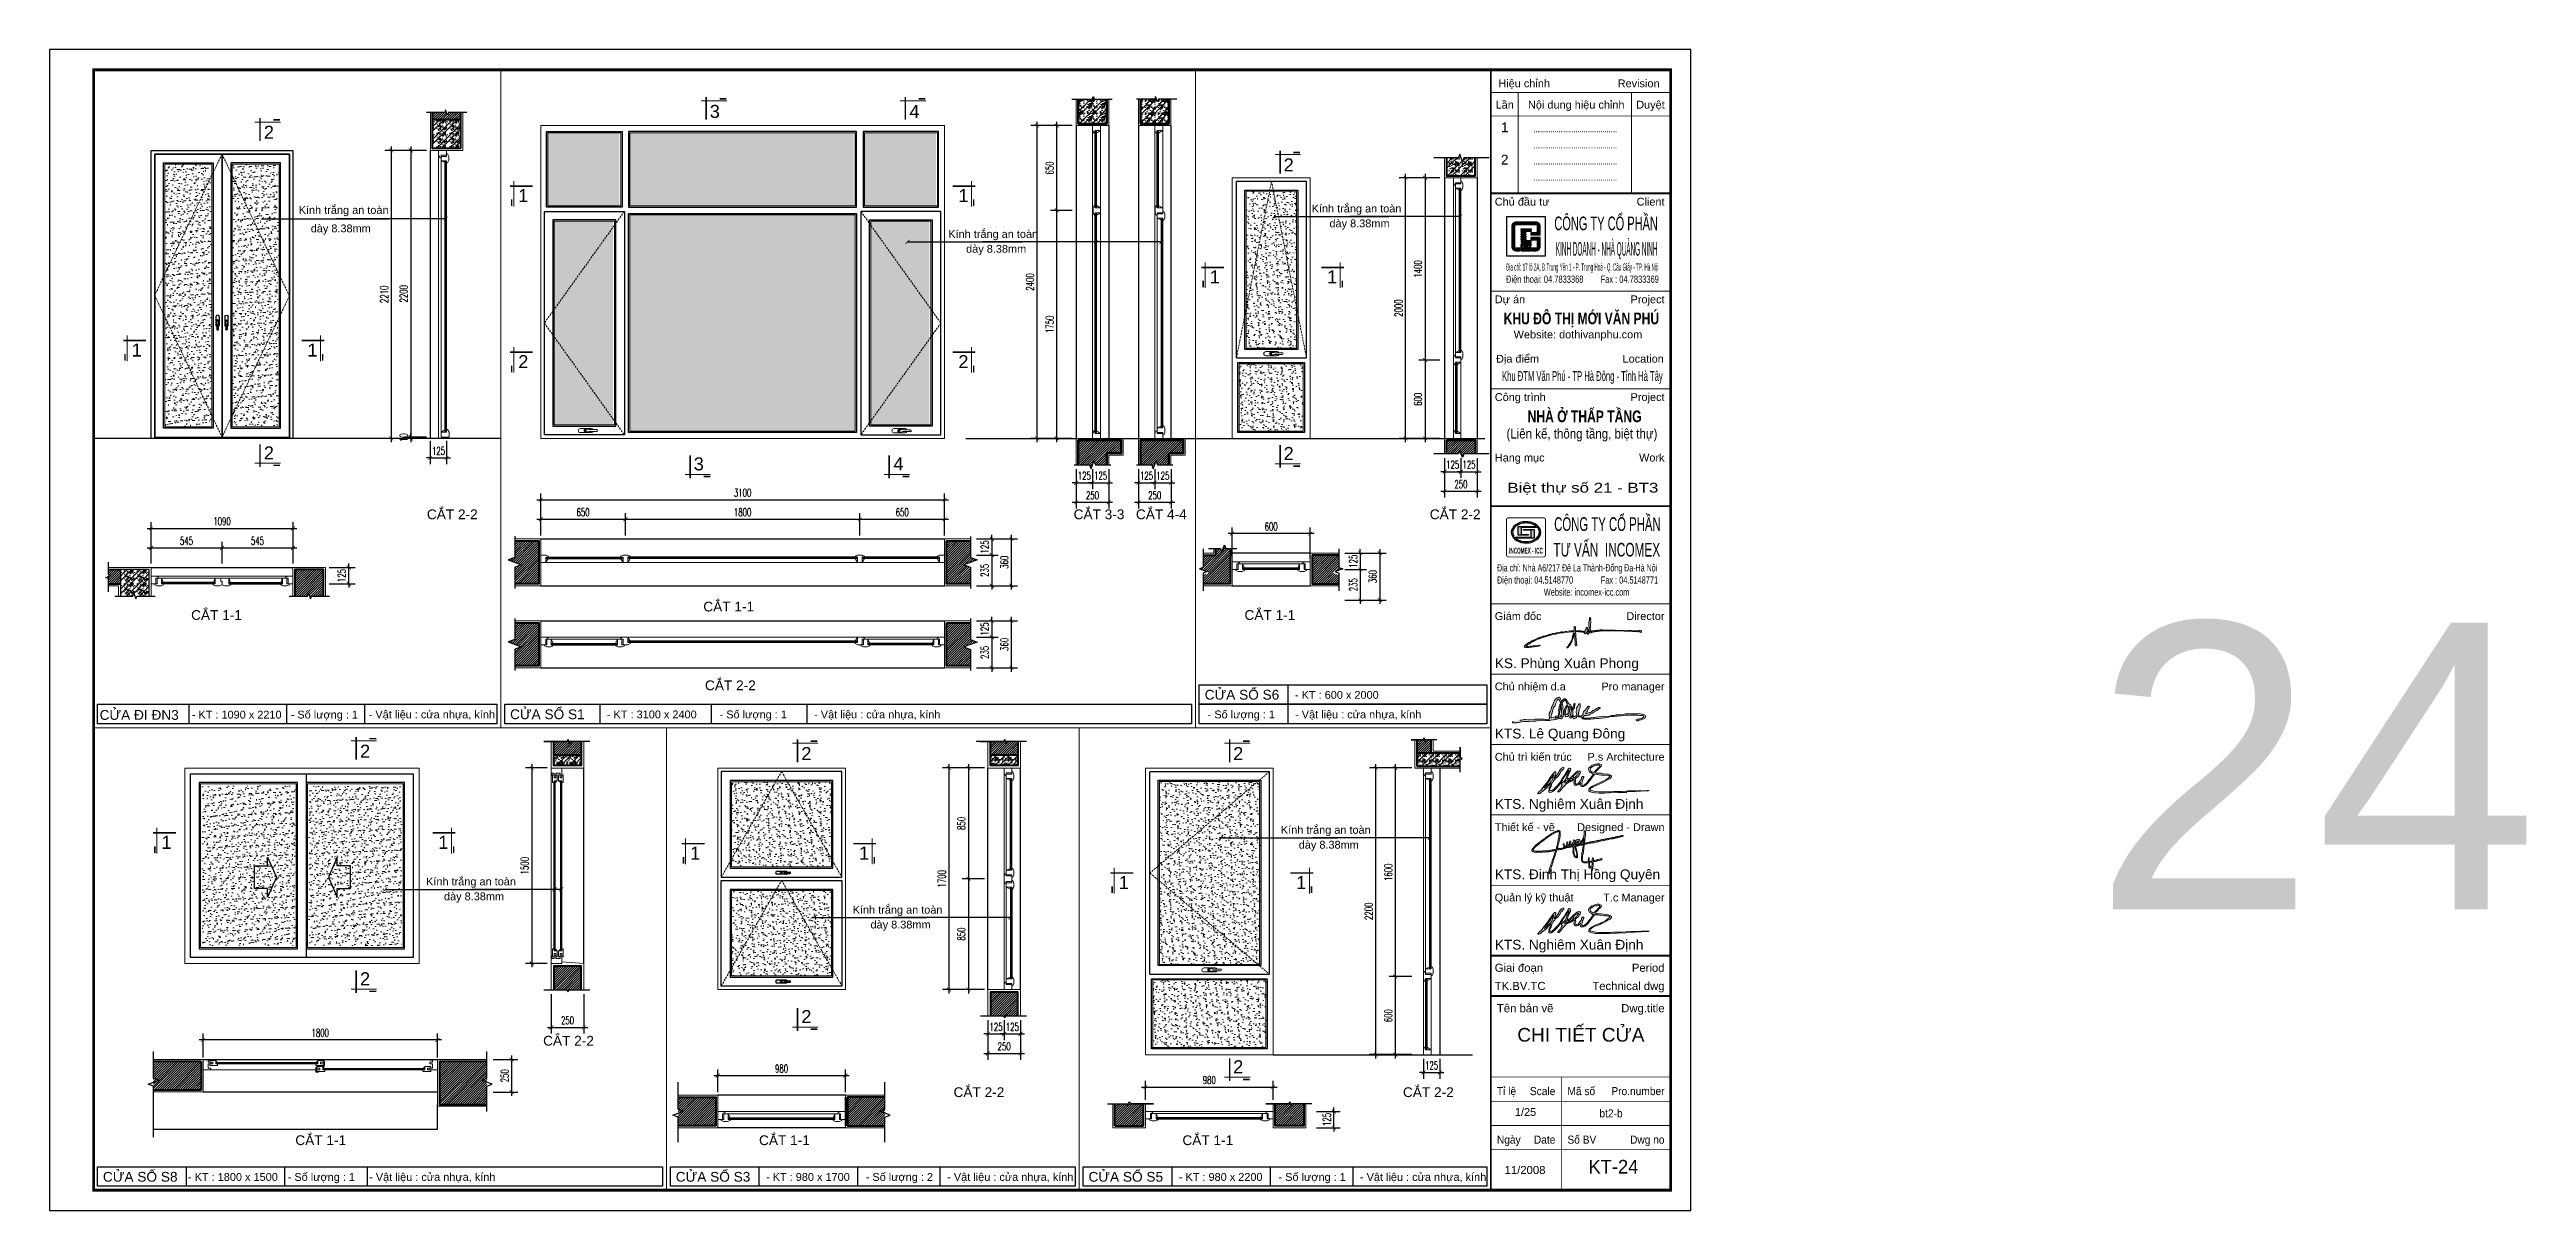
# Model space of a CAD drawing. Header units: millimetres. Extents: x -229618 to 2906, y -178063 to 96806.
# Drawn here: x -20344 to -1327, y -56975 to -48065 of the extents above; entities that cross this region are included whole.
import ezdxf
from ezdxf.enums import TextEntityAlignment as Align

# ---------------------------------------------------------------- set-up
doc = ezdxf.new("R2010")
doc.units = ezdxf.units.MM
doc.header["$LTSCALE"] = 200
doc.header["$MEASUREMENT"] = 0
doc.header["$PDMODE"] = 3
doc.header["$PDSIZE"] = 50
doc.linetypes.add('DASHED2', pattern=[0.375, 0.25, -0.125])
doc.layers.get('0').update_dxf_attribs({"color": 95, "linetype": 'CONTINUOUS'})
doc.layers.get('DEFPOINTS').update_dxf_attribs({"linetype": 'CONTINUOUS'})
for name, color, linetype, lineweight in [('1noithat', 146, 'CONTINUOUS', 13), ('A-Wall', 1, 'CONTINUOUS', 50), ('cat', 1, 'CONTINUOUS', 40), ('CAT CUA', 253, 'CONTINUOUS', 18), ('hatch', 250, 'CONTINUOUS', 5), ('khuat', 8, 'DASHED2', 15), ('nho', 252, 'CONTINUOUS', 15), ('thay', 7, 'CONTINUOUS', 18)]:
    doc.layers.add(name, color=color, linetype=linetype, lineweight=lineweight)
for name, color, linetype in [('COT', 2, 'CONTINUOUS'), ('CUA', 145, 'CONTINUOUS'), ('DIM', 251, 'CONTINUOUS'), ('KHUNGTEN', 7, 'CONTINUOUS'), ('NOITHAT', 99, 'CONTINUOUS'), ('TEXT', 33, 'CONTINUOUS')]:
    doc.layers.add(name, color=color, linetype=linetype)
doc.layers.add('in', color=203, linetype='CONTINUOUS', lineweight=5, plot=False)
doc.styles.add('Aria H B iso', font='Vharialb_0.ttf')
doc.styles.add('Aria H iso', font='Vharial_0.ttf')
doc.styles.add('Arial iso', font='vnarial_0.ttf')
doc.styles.add('Arial N  iso', font='vnarialn_0.ttf')
doc.styles.add('khung', font='Vhcentn_0.ttf')
doc.styles.add('NHO2', font='vncc-rms.shx', dxfattribs={"width": 0.65})
doc.styles.add('Scale', font='vnsimli.shx', dxfattribs={"width": 0.65, "bigfont": 'bigfont.shx'})
doc.styles.add('TEXT1', font='Vhavan_0.ttf', dxfattribs={"height": 200})
doc.dimstyles.new('Scale', dxfattribs={"dimscale": 75, "dimtxt": 2, "dimasz": 1, "dimexe": 1.6, "dimexo": 0, "dimgap": 0.8, "dimtad": 1, "dimdec": 0, "dimzin": 0, "dimdsep": 46, "dimtxsty": 'Scale', "dimblk": 'ARCHTICK', "dimcen": 0.1, "dimdle": 1, "dimclrd": 256, "dimclre": 256, "dimclrt": 3, "dimadec": 0, "dimazin": 0, "dimtfac": 1, "dimtdec": 0, "dimtix": 1, "dimtmove": 2, "dimatfit": 3, "dimldrblk": 'ARCHTICK', "dimfxl": 0, "dimtolj": 1, "dimtzin": 0, "dimarcsym": 0})
pattern_1 = [(45, (-97503.79, -57232.785), (-8.8388348, 8.8388348), [])]
pattern_2 = [(45, (-97503.79, -57184.771), (-8.8388348, 8.8388348), [])]
pattern_3 = [(45, (-74364.873, -50803.478), (-8.8388348, 8.8388348), [])]
pattern_4 = [(45, (-82708.443, -50631.478), (-8.8388348, 8.8388348), [])]
pattern_5 = [(45, (-206720.184, -29857.729), (-8.8388348, 8.8388348), [])]

msp = doc.modelspace()

# ---------------------------------------------------------------- texts
at = {"layer": 'in', "linetype": 'Continuous', "style": 'Aria H iso'}
msp.add_text('24', height=2200, dxfattribs=at).set_placement((-4655.2, -54664.6))
at = {"layer": 'TEXT', "linetype": 'Continuous', "style": 'Arial iso'}
for s, p in [('KÝnh tr¾ng an toµn', (-18431.2, -49326.1)), ('KÝnh tr¾ng an toµn', (-10654.3, -49315.1)), ('dµy 8.38mm', (-18339, -49467.6)), ('KÝnh tr¾ng an toµn', (-13444, -49510.4)), ('dµy 8.38mm', (-10517.2, -49429)), ('dµy 8.38mm', (-13306.9, -49624.3)), ('- KT : 600 x 2000', (-10782.2, -53047.9)), ('- KT : 1090 x 2210', (-19252.4, -53199.6)), ('- Sè l\xadîng : 1', (-18492.6, -53199.2)), ('- VËt liÖu : cöa nhùa, kÝnh', (-17893.7, -53197.9)), ('- KT : 3100 x 2400', (-16065.1, -53197.9)), ('- Sè l\xadîng : 1', (-15199.5, -53197.9)), ('- VËt liÖu : cöa nhùa, kÝnh', (-14474.1, -53197.9)), ('- Sè l\xadîng : 1', (-11452.4, -53197.9)), ('- VËt liÖu : cöa nhùa, kÝnh', (-10781.5, -53197.9)), ('KÝnh tr¾ng an toµn', (-10890.3, -54084)), ('dµy 8.38mm', (-10753.2, -54198)), ('KÝnh tr¾ng an toµn', (-17453.1, -54480.2)), ('dµy 8.38mm', (-17315.9, -54594.2)), ('KÝnh tr¾ng an toµn', (-14178.2, -54696.9)), ('dµy 8.38mm', (-14041.1, -54810.8)), ('- KT : 1800 x 1500', (-19281.2, -56747.9)), ('- Sè l\xadîng : 1', (-18515.6, -56747.9)), ('- VËt liÖu : cöa nhùa, kÝnh', (-17890.2, -56747.9)), ('- KT : 980 x 1700', (-14843.3, -56747.9)), ('- Sè l\xadîng : 2', (-14077.7, -56747.9)), ('- VËt liÖu : cöa nhùa, kÝnh', (-13452.3, -56747.9)), ('- KT : 980 x 2200', (-11674.1, -56747.9)), ('- Sè l\xadîng : 1', (-10908.4, -56747.9)), ('- VËt liÖu : cöa nhùa, kÝnh', (-10283.1, -56747.9))]:
    msp.add_text(s, height=60, dxfattribs=at).set_placement(p)
at = {"layer": 'TEXT', "linetype": 'Continuous', "style": 'Aria H iso'}
for s, p in [('c¾t 2-2', (-17252.1, -51669.6)), ('c¾t 3-3', (-12286.7, -51669.6)), ('c¾t 4-4', (-11808.4, -51669.6)), ('c¾t 2-2', (-9552.3, -51669.6)), ('c¾t 1-1', (-15129.8, -52377.7)), ('c¾t 1-1', (-19062.3, -52442.5)), ('c¾t 1-1', (-10974.7, -52442.5)), ('c¾t 2-2', (-15116.9, -52982)), ('cöa sæ s6', (-11188.9, -53054.3)), ('cöa ®i ®n3', (-19655.9, -53209.4)), ('cöa sæ s1', (-16521.9, -53204.3)), ('c¾t 2-2', (-16359.8, -55709.9)), ('c¾t 2-2', (-13208.7, -56104.8)), ('c¾t 2-2', (-9758.2, -56104.8)), ('c¾t 1-1', (-18262.2, -56473.5)), ('c¾t 1-1', (-14702, -56473.5)), ('c¾t 1-1', (-11451.2, -56473.5)), ('cöa sæ s8', (-19648, -56754.3)), ('cöa sæ s3', (-15250, -56754.3)), ('cöa sæ s5', (-12080.8, -56754.3))]:
    msp.add_text(s, height=75, dxfattribs=at).set_placement(p, align=Align.CENTER)

# ---------------------------------------------------------------- blocks, each defined once
blk = doc.blocks.new('LO GO NHA QUANG NINH')
at = {"layer": 'hatch', "lineweight": -2}
for points in [[(865, 759, 0.414214), (759, 865), (241, 865, 0.414214), (135, 759), (135, 500), (205, 500), (205, 759, -0.414214), (241, 795), (759, 795, -0.414214), (795, 759), (795, 640, -0.414214), (759, 604), (632, 604), (632, 533), (865, 533)], [(342, 205), (241, 205, -0.414214), (205, 241), (205, 500), (135, 500), (135, 241, 0.414214), (241, 135), (342, 135)], [(865, 474), (632, 474), (632, 404), (759, 404, -0.414214), (795, 368), (795, 241, -0.414214), (759, 205), (658, 205), (658, 135), (759, 135, 0.414214), (865, 241)]]:
    blk.add_hatch(color=32, dxfattribs=at).paths.add_polyline_path(points)
h = blk.add_hatch(color=32, dxfattribs=at)
h.paths.add_polyline_path([(378, 428), (499, 428), (499, 404), (378, 404)])
h.paths.add_polyline_path([(378, 472), (499, 472), (499, 448), (378, 448)])
h.paths.add_polyline_path([(378, 516), (499, 516), (499, 492), (378, 492)])
h.paths.add_polyline_path([(378, 560), (499, 560), (499, 536), (378, 536)])
h.paths.add_polyline_path([(378, 604), (499, 604), (499, 580), (378, 580)])
h.paths.add_polyline_path([(378, 648), (632, 648), (632, 624), (378, 624)])
h.paths.add_polyline_path([(378, 692), (632, 692), (632, 668), (378, 668)])
h = blk.add_hatch(color=32, dxfattribs=at)
h.paths.add_polyline_path([(378, 316), (632, 316), (632, 340), (378, 340)])
h.paths.add_polyline_path([(378, 360), (632, 360), (632, 384), (378, 384)])
h.paths.add_polyline_path([(632, 216), (632, 188), (578, 188), (578, 296), (632, 296), (632, 268), (606, 268), (606, 216)])
h.paths.add_polyline_path([(558, 216), (558, 188), (503, 188), (503, 296), (558, 296), (558, 268), (532, 268), (532, 216)])
h.paths.add_polyline_path([(458, 216), (403, 216), (403, 268), (458, 268)], flags=16)
h.paths.add_polyline_path([(483, 188), (378, 188), (378, 296), (483, 296)])
h.paths.add_polyline_path([(378, 135), (632, 135), (632, 168), (378, 168)])
for p, q in [((342, 205), (342, 135)), ((632, 533), (632, 604)), ((865, 533), (632, 533)), ((865, 474), (632, 474)), ((632, 404), (632, 474)), ((658, 205), (658, 135))]:
    blk.add_line(p, q, dxfattribs=at)
for points in [[(865, 533), (865, 759, 0.414214), (759, 865), (241, 865, 0.414214), (135, 759), (135, 241, 0.414214), (241, 135), (342, 135)], [(632, 604), (759, 604, 0.414214), (795, 640), (795, 759, 0.414214), (759, 795), (241, 795, 0.414214), (205, 759), (205, 241, 0.414214), (241, 205), (342, 205)], [(658, 205), (759, 205, 0.414214), (795, 241), (795, 368, 0.414214), (759, 404), (632, 404)], [(658, 135), (759, 135, 0.414214), (865, 241), (865, 474)]]:
    blk.add_lwpolyline(points, format="xyb", dxfattribs=at)
for points in [[(378, 692), (632, 692), (632, 668), (378, 668)], [(378, 648), (632, 648), (632, 624), (378, 624)], [(378, 604), (499, 604), (499, 580), (378, 580)], [(378, 560), (499, 560), (499, 536), (378, 536)], [(378, 516), (499, 516), (499, 492), (378, 492)], [(378, 472), (499, 472), (499, 448), (378, 448)], [(378, 428), (499, 428), (499, 404), (378, 404)], [(378, 360), (632, 360), (632, 384), (378, 384)], [(378, 316), (632, 316), (632, 340), (378, 340)], [(483, 188), (378, 188), (378, 296), (483, 296)], [(378, 135), (632, 135), (632, 168), (378, 168)], [(458, 216), (403, 216), (403, 268), (458, 268)]]:
    blk.add_lwpolyline(points, close=True, dxfattribs=at)
for points in [[(558, 216), (558, 188), (503, 188), (503, 296), (558, 296), (558, 268), (532, 268), (532, 216), (558, 216)], [(632, 216), (632, 188), (578, 188), (578, 296), (632, 296), (632, 268), (606, 268), (606, 216), (632, 216)]]:
    blk.add_lwpolyline(points, dxfattribs=at)
at = {"layer": 'thay', "lineweight": -2}
blk.add_lwpolyline([(0, 0), (1000, 0), (1000, 1000), (0, 1000)], close=True, dxfattribs=at)
blk = doc.blocks.new('a dong')
at = {"layer": 'hatch', "ltscale": 30}
h = blk.add_hatch(color=256, dxfattribs=at)
h.paths.add_polyline_path([(989, 288), (981, 297), (976, 303), (962, 308), (954, 308), (948, 319), (945, 326), (931, 354), (919, 372), (912, 378), (897, 392), (889, 394), (879, 390), (869, 384), (862, 378), (852, 370), (849, 365), (840, 357), (834, 349), (840, 337), (844, 316), (850, 333), (857, 342), (871, 357), (877, 363), (885, 370), (892, 372), (897, 371), (903, 363), (911, 343), (917, 325), (927, 314), (931, 305), (928, 286), (922, 279), (915, 273), (904, 259), (893, 240), (887, 223), (881, 213), (881, 195), (880, 180), (879, 165), (879, 151), (887, 125), (892, 110), (895, 98), (904, 87), (928, 92), (938, 92), (948, 99), (955, 115), (961, 126), (962, 137), (962, 146), (964, 160), (969, 171), (970, 182), (970, 195), (970, 206), (968, 211), (965, 222), (965, 236), (963, 249), (962, 259), (963, 264), (974, 267), (984, 245), (986, 237), (990, 219), (993, 210), (996, 193), (996, 188), (994, 147), (993, 138), (989, 129), (985, 124), (978, 86), (971, 80), (973, 66), (986, 64), (993, 64), (999, 66), (1005, 84), (1004, 93), (1005, 102), (1012, 106), (1016, 100), (1019, 90), (1020, 81), (1023, 71), (1030, 65), (1042, 55), (1051, 53), (1059, 55), (1073, 64), (1083, 68), (1098, 92), (1107, 99), (1114, 96), (1120, 91), (1129, 83), (1150, 82), (1164, 87), (1172, 87), (1175, 82), (1175, 73), (1181, 61), (1189, 56), (1196, 51), (1207, 49), (1213, 49), (1221, 45), (1226, 43), (1253, 43), (1270, 43), (1283, 43), (1307, 45), (1318, 45), (1329, 48), (1364, 49), (1380, 51), (1393, 52), (1425, 56), (1439, 56), (1478, 58), (1502, 63), (1521, 64), (1563, 70), (1572, 68), (1655, 83), (1689, 89), (1723, 93), (1750, 96), (1779, 97), (1810, 100), (1855, 104), (1888, 110), (1922, 111), (1958, 113), (2041, 113), (2085, 115), (2119, 111), (2162, 110), (2184, 106), (2203, 106), (2224, 103), (2228, 96), (2227, 87), (2220, 71), (2191, 58), (2176, 52), (2162, 50), (2147, 48), (2126, 45), (2113, 40), (2101, 33), (2102, 26), (2112, 20), (2120, 16), (2134, 19), (2151, 26), (2159, 26), (2185, 34), (2201, 42), (2217, 46), (2239, 56), (2249, 64), (2256, 73), (2261, 82), (2262, 98), (2254, 106), (2254, 115), (2204, 129), (2189, 133), (2160, 139), (2144, 138), (2111, 137), (2100, 136), (2077, 137), (1998, 138), (1980, 140), (1963, 137), (1929, 135), (1901, 132), (1803, 121), (1786, 120), (1764, 118), (1743, 115), (1727, 110), (1711, 107), (1680, 105), (1667, 103), (1647, 99), (1583, 93), (1547, 95), (1384, 72), (1371, 72), (1353, 68), (1326, 67), (1313, 61), (1284, 61), (1229, 64), (1212, 65), (1206, 66), (1201, 84), (1205, 91), (1211, 99), (1228, 107), (1243, 109), (1264, 109), (1286, 114), (1300, 113), (1333, 137), (1361, 147), (1382, 162), (1433, 193), (1480, 225), (1489, 229), (1490, 237), (1479, 242), (1463, 241), (1446, 235), (1430, 226), (1411, 208), (1394, 196), (1371, 196), (1350, 174), (1335, 167), (1321, 161), (1306, 158), (1293, 155), (1269, 140), (1255, 139), (1245, 138), (1246, 142), (1249, 148), (1253, 157), (1255, 164), (1266, 172), (1267, 175), (1284, 219), (1296, 235), (1304, 248), (1308, 257), (1309, 263), (1299, 266), (1291, 266), (1287, 263), (1276, 253), (1265, 238), (1256, 227), (1248, 215), (1233, 199), (1225, 190), (1208, 170), (1198, 150), (1198, 142), (1200, 127), (1196, 117), (1178, 108), (1168, 101), (1154, 98), (1138, 98), (1131, 100), (1124, 105), (1123, 110), (1116, 120), (1119, 126), (1125, 134), (1119, 145), (1126, 162), (1129, 172), (1134, 188), (1134, 203), (1137, 213), (1140, 220), (1148, 245), (1148, 257), (1152, 275), (1152, 288), (1152, 294), (1149, 299), (1142, 304), (1136, 304), (1127, 300), (1122, 292), (1119, 283), (1111, 268), (1105, 261), (1100, 247), (1090, 236), (1093, 202), (1088, 191), (1085, 180), (1083, 156), (1087, 139), (1090, 128), (1095, 119), (1088, 115), (1078, 104), (1067, 94), (1052, 86), (1043, 89), (1039, 95), (1030, 103), (1026, 111), (1023, 124), (1024, 136), (1027, 146), (1027, 156), (1027, 169), (1027, 178), (1027, 184), (1027, 194), (1036, 215), (1044, 226), (1055, 239), (1052, 268), (1057, 284), (1061, 296), (1066, 302), (1059, 318), (1044, 298), (1043, 287), (1042, 276), (1035, 268), (1031, 261), (1024, 241), (1025, 232), (1025, 221), (1021, 210), (1010, 200), (1007, 205), (1006, 211), (1006, 241), (1005, 252), (1004, 257), (998, 269), (993, 278)])
h.paths.add_polyline_path([(938, 265), (947, 251), (951, 235), (944, 218), (945, 183), (946, 164), (941, 143), (939, 136), (925, 123), (919, 123), (911, 125), (905, 132), (904, 147), (903, 156), (902, 190), (909, 207), (913, 221), (915, 234), (920, 241), (927, 253)], flags=16)
h.paths.add_polyline_path([(806, 412), (796, 418), (783, 416), (776, 414), (761, 407), (754, 403), (743, 396), (728, 385), (717, 369), (712, 360), (707, 352), (701, 338), (696, 324), (687, 291), (681, 283), (672, 268), (668, 259), (652, 201), (644, 188), (638, 178), (625, 146), (625, 129), (625, 122), (621, 92), (627, 78), (627, 71), (627, 62), (627, 56), (629, 49), (626, 48), (611, 43), (562, 42), (555, 42), (539, 46), (516, 47), (484, 45), (477, 44), (458, 43), (412, 45), (399, 44), (384, 44), (366, 42), (300, 35), (276, 36), (222, 40), (202, 40), (190, 37), (159, 30), (139, 27), (122, 26), (83, 13), (68, 12), (44, 11), (33, 12), (15, 4), (0, 0), (0, -9), (7, -18), (37, -18), (46, -18), (66, -18), (76, -15), (91, -12), (111, -9), (130, -7), (140, -2), (154, -1), (188, 7), (230, 7), (248, 7), (268, 4), (278, 8), (338, 10), (362, 10), (385, 11), (399, 13), (414, 15), (556, 23), (608, 23), (636, 22), (652, 30), (691, 33), (710, 37), (721, 36), (774, 51), (785, 55), (795, 58), (802, 61), (809, 59), (820, 53), (827, 51), (843, 61), (847, 75), (850, 80), (859, 91), (864, 130), (864, 144), (864, 157), (865, 172), (864, 179), (858, 224), (859, 247), (853, 273), (850, 287), (848, 307), (844, 316), (840, 337), (834, 349), (825, 361), (811, 398)])
h.paths.add_polyline_path([(782, 384), (798, 365), (804, 352), (812, 339), (822, 325), (827, 304), (828, 291), (829, 291), (828, 290), (829, 286), (828, 272), (828, 258), (834, 214), (834, 193), (835, 168), (836, 155), (837, 133), (837, 123), (835, 112), (833, 100), (822, 87), (820, 89), (818, 91), (817, 92), (815, 94), (808, 102), (802, 120), (801, 146), (802, 165), (803, 184), (806, 204), (810, 213), (815, 246), (815, 250), (815, 262), (815, 275), (818, 284), (822, 290), (828, 291), (827, 304), (822, 325), (818, 314), (813, 304), (807, 294), (802, 280), (802, 267), (795, 260), (794, 252), (790, 220), (790, 215), (788, 211), (786, 203), (784, 192), (785, 177), (785, 166), (785, 151), (782, 132), (783, 123), (781, 115), (781, 105), (768, 103), (743, 97), (723, 87), (705, 78), (663, 68), (657, 71), (653, 81), (658, 95), (664, 129), (670, 137), (697, 241), (726, 274), (729, 290), (730, 305), (763, 374)], flags=16)
h.paths.add_polyline_path([(785, 88), (787, 87), (790, 87), (792, 84), (795, 81), (789, 77), (783, 73), (780, 72), (777, 71), (766, 70), (749, 64), (741, 62), (731, 62), (726, 63), (725, 65), (733, 67), (740, 70), (746, 73), (756, 75), (765, 79), (768, 81), (776, 84)], flags=16)
for points in [[(15, 4), (0, 0), (0, -9), (7, -18), (37, -18), (46, -18), (66, -18), (76, -15), (91, -12), (111, -9), (130, -7), (140, -2), (154, -1), (188, 7), (230, 7), (248, 7), (268, 4), (278, 8), (338, 10), (362, 10), (385, 11), (399, 13), (414, 15), (556, 23), (608, 23), (636, 22), (652, 30), (691, 33), (710, 37), (721, 36), (774, 51), (785, 55), (795, 58), (802, 61), (809, 59), (820, 53), (827, 51), (827, 51), (843, 61), (847, 75), (850, 80), (859, 91), (864, 130), (864, 144), (864, 157), (865, 172), (864, 179), (858, 224), (859, 247), (853, 273), (850, 287), (848, 307), (844, 316), (840, 337), (834, 349), (825, 361), (811, 398), (806, 412), (796, 418), (783, 416), (776, 414), (761, 407), (754, 403), (743, 396), (728, 385), (717, 369), (712, 360), (707, 352), (701, 338), (696, 324), (687, 291), (681, 283), (672, 268), (668, 259), (652, 201), (644, 188), (638, 178), (625, 146), (625, 129), (625, 122), (621, 92), (627, 78), (627, 71), (627, 62), (627, 56), (629, 49), (626, 48), (611, 43), (562, 42), (555, 42), (539, 46), (516, 47), (484, 45), (477, 44), (458, 43), (412, 45), (399, 44), (384, 44), (366, 42), (300, 35), (276, 36), (222, 40), (202, 40), (190, 37), (159, 30), (139, 27), (122, 26)], [(781, 105), (768, 103), (743, 97), (723, 87), (705, 78), (663, 68), (657, 71), (653, 81), (658, 95), (664, 129), (670, 137), (697, 241), (726, 274), (729, 290), (730, 305), (763, 374), (782, 384), (782, 384), (782, 384), (798, 365), (804, 352), (812, 339), (822, 325), (822, 325), (827, 304), (829, 286), (828, 258), (834, 214), (834, 193), (835, 168), (836, 143), (837, 123), (833, 100), (833, 100), (822, 87), (822, 87), (808, 102), (802, 120), (801, 146), (803, 184), (806, 204), (806, 204), (814, 221), (815, 232), (815, 242), (815, 250), (815, 262), (815, 275), (818, 284), (822, 290), (828, 291)], [(726, 65), (733, 67), (746, 73), (756, 75), (763, 78), (768, 81), (776, 84), (785, 88), (790, 87), (795, 81), (783, 73), (777, 71), (766, 70), (749, 64), (741, 62), (731, 62), (726, 63), (725, 65), (725, 65)], [(725, 64), (729, 66), (733, 67), (740, 70), (751, 74), (756, 75), (776, 84), (785, 88), (787, 87), (790, 87), (792, 84), (795, 81), (795, 81), (789, 77), (783, 73), (780, 72), (766, 70), (749, 64), (736, 62), (728, 62), (725, 65)], [(781, 105), (781, 115), (783, 123), (782, 132), (785, 151), (785, 166), (785, 177), (784, 192), (786, 203), (788, 211), (790, 215), (790, 220), (794, 252), (795, 260), (802, 267), (802, 280), (807, 294), (813, 304), (818, 314), (818, 314), (822, 325), (822, 325)], [(822, 87), (833, 100), (835, 112), (837, 123), (837, 133), (836, 155), (835, 168), (834, 193), (834, 214), (828, 258), (828, 272), (829, 286), (828, 291), (829, 291), (820, 287), (815, 268), (815, 246), (810, 213), (802, 165), (801, 146), (802, 120), (808, 102), (815, 94), (815, 94), (815, 91)], [(815, 94), (817, 92), (818, 91), (818, 91), (820, 89), (822, 87)], [(834, 349), (840, 357), (849, 365), (852, 370), (862, 378), (869, 384), (879, 390), (889, 394), (897, 392), (912, 378), (919, 372), (931, 354), (945, 326), (948, 319), (954, 308), (962, 308), (976, 303), (981, 297), (989, 288), (993, 278), (998, 269), (1004, 257), (1005, 252), (1006, 241), (1006, 211), (1007, 205), (1010, 200), (1010, 200), (1010, 200), (1021, 210), (1025, 221), (1025, 232), (1024, 241), (1031, 261), (1035, 268), (1042, 276), (1043, 287), (1044, 298), (1059, 318), (1059, 318), (1066, 302), (1061, 296), (1057, 284), (1052, 268), (1055, 239), (1055, 239), (1044, 226), (1036, 215), (1027, 194), (1027, 184), (1027, 178), (1027, 169), (1027, 156), (1027, 146), (1024, 136), (1023, 124), (1026, 111), (1030, 103), (1030, 103), (1039, 95), (1043, 89), (1052, 86), (1067, 94), (1078, 104), (1088, 115), (1095, 119), (1090, 128), (1087, 139), (1083, 156), (1085, 180), (1088, 191), (1093, 202), (1090, 236), (1100, 247), (1105, 261), (1111, 268), (1119, 283), (1122, 292), (1127, 300), (1136, 304), (1142, 304), (1149, 299), (1152, 294), (1152, 288), (1152, 275), (1148, 257), (1148, 245), (1140, 220), (1137, 213), (1134, 203), (1134, 188), (1129, 172), (1126, 162), (1119, 145), (1119, 145), (1125, 134), (1119, 126), (1116, 120), (1123, 110), (1124, 105), (1131, 100), (1138, 98), (1154, 98), (1168, 101), (1178, 108), (1196, 117), (1200, 127), (1198, 142), (1198, 150), (1208, 170), (1225, 190), (1233, 199), (1248, 215), (1256, 227), (1265, 238), (1276, 253), (1287, 263), (1291, 266), (1299, 266), (1299, 266), (1309, 263), (1308, 257), (1304, 248), (1296, 235), (1284, 219), (1267, 175), (1266, 172), (1255, 164), (1253, 157), (1249, 148), (1246, 142), (1245, 138), (1255, 139), (1269, 140), (1293, 155), (1306, 158), (1321, 161), (1335, 167), (1350, 174), (1371, 196), (1394, 196), (1411, 208), (1430, 226), (1446, 235), (1463, 241), (1479, 242), (1479, 242), (1490, 237), (1489, 229), (1480, 225), (1433, 193), (1382, 162), (1361, 147), (1333, 137), (1300, 113), (1286, 114), (1264, 109), (1243, 109), (1228, 107), (1211, 99), (1211, 99), (1205, 91), (1201, 84), (1206, 66), (1212, 65), (1229, 64), (1284, 61), (1313, 61), (1326, 67), (1353, 68), (1371, 72), (1384, 72), (1547, 95), (1583, 93), (1647, 99), (1667, 103), (1680, 105), (1711, 107), (1727, 110), (1743, 115), (1764, 118), (1786, 120), (1803, 121), (1901, 132), (1929, 135), (1963, 137), (1980, 140), (1998, 138), (2077, 137), (2077, 137), (2100, 136), (2111, 137), (2144, 138), (2160, 139), (2189, 133), (2204, 129), (2254, 115), (2254, 106), (2262, 98), (2262, 98), (2261, 82), (2256, 73), (2249, 64), (2239, 56), (2217, 46), (2201, 42), (2185, 34), (2159, 26), (2151, 26), (2134, 19), (2120, 16), (2112, 20), (2102, 26), (2102, 26), (2101, 33), (2113, 40), (2126, 45), (2126, 45), (2147, 48), (2162, 50), (2176, 52), (2191, 58), (2220, 71), (2220, 71), (2227, 87), (2228, 96), (2224, 103), (2203, 106), (2184, 106), (2162, 110), (2119, 111), (2085, 115), (2041, 113), (1958, 113), (1958, 113), (1922, 111), (1888, 110), (1855, 104), (1810, 100), (1779, 97), (1750, 96), (1723, 93), (1689, 89), (1655, 83), (1572, 68), (1563, 70), (1521, 64), (1502, 63), (1478, 58), (1439, 56), (1425, 56), (1393, 52), (1380, 51), (1364, 49), (1329, 48), (1318, 45), (1307, 45), (1283, 43), (1258, 43), (1226, 43), (1216, 47), (1202, 57), (1202, 57), (1186, 74)], [(1283, 43), (1270, 43), (1253, 43), (1226, 43), (1221, 45), (1213, 49), (1207, 49), (1196, 51), (1189, 56), (1181, 61), (1175, 73), (1175, 82), (1172, 87), (1164, 87), (1150, 82), (1129, 83), (1120, 91), (1114, 96), (1107, 99), (1098, 92), (1083, 68), (1073, 64), (1059, 55), (1051, 53), (1042, 55), (1030, 65), (1023, 71), (1020, 81), (1019, 90), (1016, 100), (1012, 106), (1005, 102), (1004, 93), (1005, 84), (999, 66), (993, 64), (986, 64), (973, 66), (971, 80), (978, 86), (985, 124), (989, 129), (993, 138), (994, 147), (996, 188), (996, 193), (993, 210), (990, 219), (986, 237), (984, 245), (974, 267), (974, 267), (963, 264), (962, 259), (963, 249), (965, 236), (965, 222), (968, 211), (970, 206), (970, 195), (970, 182), (969, 171), (964, 160), (962, 146), (962, 137), (961, 126), (955, 115), (948, 99), (948, 99), (938, 92), (928, 92), (904, 87), (904, 87), (895, 98), (892, 110), (887, 125), (879, 151), (879, 165), (880, 180), (881, 195), (881, 213), (887, 223), (893, 240), (904, 259), (915, 273), (922, 279), (928, 286), (931, 305), (927, 314), (917, 325), (911, 343), (903, 363), (897, 371), (892, 372), (885, 370), (877, 363), (871, 357), (857, 342), (850, 333), (844, 316)], [(938, 265), (927, 253), (920, 241), (915, 234), (913, 221), (909, 207), (902, 190), (903, 156), (904, 147), (905, 132), (911, 125), (919, 123), (925, 123), (939, 136), (941, 143), (946, 164), (945, 183), (944, 218), (951, 235), (947, 251), (938, 265)]]:
    blk.add_lwpolyline(points, dxfattribs=at)
blk = doc.blocks.new('anhphong-gd')
at = {"layer": 'hatch', "ltscale": 30}
h = blk.add_hatch(color=256, dxfattribs=at)
edge = h.paths.add_edge_path()
edge.add_line((-1, 5), (-45, -1))
edge.add_line((-45, -1), (-97, -3))
edge.add_line((-97, -3), (-133, -7))
edge.add_line((-133, -7), (-153, -10))
edge.add_line((-153, -10), (-176, -14))
edge.add_line((-176, -14), (-193, -14))
edge.add_line((-193, -14), (-228, -20))
edge.add_line((-228, -20), (-247, -20))
edge.add_line((-247, -20), (-267, -20))
edge.add_line((-267, -20), (-270, -20))
edge.add_line((-270, -20), (-270, -16))
edge.add_line((-270, -16), (-264, -11))
edge.add_line((-264, -11), (-255, -5))
edge.add_line((-255, -5), (-244, 5))
edge.add_line((-244, 5), (-237, 13))
edge.add_line((-237, 13), (-223, 23))
edge.add_line((-223, 23), (-215, 29))
edge.add_line((-215, 29), (-189, 44))
edge.add_line((-189, 44), (-179, 52))
edge.add_line((-179, 52), (-169, 57))
edge.add_line((-169, 57), (-142, 72))
edge.add_line((-142, 72), (-132, 77))
edge.add_line((-132, 77), (-124, 79))
edge.add_line((-124, 79), (-96, 95))
edge.add_line((-96, 95), (-87, 100))
edge.add_line((-87, 100), (-79, 103))
edge.add_line((-79, 103), (-51, 117))
edge.add_line((-51, 117), (-41, 122))
edge.add_line((-41, 122), (-15, 131))
edge.add_line((-15, 131), (-6, 133))
edge.add_line((-6, 133), (-1, 137))
edge.add_line((-1, 137), (8, 140))
edge.add_line((8, 140), (15, 142))
edge.add_line((15, 142), (44, 152))
edge.add_line((44, 152), (54, 152))
edge.add_line((54, 152), (63, 159))
edge.add_line((63, 159), (90, 166))
edge.add_line((90, 166), (102, 169))
edge.add_line((102, 169), (109, 174))
edge.add_line((109, 174), (139, 181))
edge.add_line((139, 181), (149, 186))
edge.add_line((149, 186), (163, 189))
edge.add_line((163, 189), (188, 196))
edge.add_line((188, 196), (200, 199))
edge.add_line((200, 199), (209, 201))
edge.add_line((209, 201), (231, 206))
edge.add_line((231, 206), (242, 209))
edge.add_line((242, 209), (262, 215))
edge.add_line((262, 215), (274, 218))
edge.add_line((274, 218), (281, 220))
edge.add_line((281, 220), (297, 220))
edge.add_line((297, 220), (311, 224))
edge.add_line((311, 224), (324, 226))
edge.add_line((324, 226), (336, 228))
edge.add_line((336, 228), (363, 234))
edge.add_line((363, 234), (375, 237))
edge.add_line((375, 237), (396, 241))
edge.add_line((396, 241), (408, 241))
edge.add_line((408, 241), (443, 245))
edge.add_line((443, 245), (455, 246))
edge.add_line((455, 246), (550, 259))
edge.add_line((550, 259), (579, 263))
edge.add_line((579, 263), (627, 263))
edge.add_line((627, 263), (646, 266))
edge.add_line((646, 266), (651, 266))
edge.add_line((651, 266), (655, 266))
edge.add_line((655, 266), (655, 260))
edge.add_line((655, 260), (641, 223))
edge.add_line((641, 223), (638, 196))
edge.add_line((638, 196), (628, 180))
edge.add_line((628, 180), (628, 168))
edge.add_line((628, 168), (617, 132))
edge.add_line((617, 132), (612, 112))
edge.add_line((612, 112), (606, 93))
edge.add_line((606, 93), (587, 67))
edge.add_line((587, 67), (580, 43))
edge.add_line((580, 43), (564, 25))
edge.add_line((564, 25), (554, 15))
edge.add_line((554, 15), (549, 5))
edge.add_line((549, 5), (541, -11))
edge.add_line((541, -11), (529, -19))
edge.add_line((529, -19), (529, -27))
edge.add_line((529, -27), (526, -33))
edge.add_line((526, -33), (523, -32))
edge.add_line((523, -32), (522, -35))
edge.add_line((522, -35), (518, -35))
edge.add_line((518, -35), (518, -42))
edge.add_line((518, -42), (521, -44))
edge.add_line((521, -44), (524, -45))
edge.add_line((524, -45), (527, -45))
edge.add_line((527, -45), (530, -42))
edge.add_line((530, -42), (534, -39))
edge.add_line((534, -39), (538, -37))
edge.add_line((538, -37), (543, -32))
edge.add_line((543, -32), (547, -27))
edge.add_line((547, -27), (553, -18))
edge.add_line((553, -18), (558, -13))
edge.add_line((558, -13), (565, -5))
edge.add_line((565, -5), (568, 2))
edge.add_line((568, 2), (573, 8))
edge.add_line((573, 8), (574, 9))
edge.add_line((574, 9), (590, 28))
edge.add_line((590, 28), (596, 45))
edge.add_line((596, 45), (604, 58))
edge.add_line((604, 58), (617, 85))
edge.add_line((617, 85), (621, 99))
edge.add_line((621, 99), (623, 109))
edge.add_line((623, 109), (633, 127))
edge.add_line((633, 127), (635, 139))
edge.add_line((635, 139), (642, 160))
edge.add_line((642, 160), (646, 166))
edge.add_line((646, 166), (646, 173))
edge.add_line((646, 173), (651, 198))
edge.add_line((651, 198), (659, 220))
edge.add_line((659, 220), (661, 225))
edge.add_line((661, 225), (661, 235))
edge.add_line((661, 235), (663, 238))
edge.add_line((663, 238), (666, 238))
edge.add_line((666, 238), (666, 233))
edge.add_line((666, 233), (666, 228))
edge.add_line((666, 228), (667, 218))
edge.add_line((667, 218), (673, 168))
edge.add_line((673, 168), (673, 139))
edge.add_line((673, 139), (673, 118))
edge.add_line((673, 118), (677, 83))
edge.add_line((677, 83), (677, 61))
edge.add_line((677, 61), (677, 51))
edge.add_line((677, 51), (680, 41))
edge.add_line((680, 41), (684, 34))
edge.add_line((684, 34), (680, 32))
edge.add_line((680, 32), (677, 31))
edge.add_line((677, 31), (676, 26))
edge.add_line((676, 26), (678, 22))
edge.add_line((678, 22), (678, 19))
edge.add_line((678, 19), (678, 17))
edge.add_line((678, 17), (680, 13))
edge.add_line((680, 13), (682, 10))
edge.add_line((682, 10), (684, 6))
edge.add_line((684, 6), (685, 3))
edge.add_line((685, 3), (686, 1))
edge.add_line((686, 1), (692, -4))
edge.add_line((692, -4), (694, -4))
edge.add_line((694, -4), (696, 0))
edge.add_line((696, 0), (699, 1))
edge.add_line((699, 1), (701, 2))
edge.add_line((701, 2), (708, -1))
edge.add_line((708, -1), (708, 2))
edge.add_line((708, 2), (708, 5))
edge.add_line((708, 5), (709, 8))
edge.add_line((709, 8), (709, 11))
edge.add_line((709, 11), (709, 14))
edge.add_line((709, 14), (708, 18))
edge.add_line((708, 18), (707, 20))
edge.add_line((707, 20), (706, 23))
edge.add_line((706, 23), (704, 27))
edge.add_line((704, 27), (704, 30))
edge.add_line((704, 30), (704, 33))
edge.add_line((704, 33), (703, 38))
edge.add_line((703, 38), (702, 44))
edge.add_line((702, 44), (703, 46))
edge.add_line((703, 46), (703, 48))
edge.add_line((703, 48), (701, 61))
edge.add_line((701, 61), (701, 65))
edge.add_line((701, 65), (702, 70))
edge.add_line((702, 70), (702, 76))
edge.add_line((702, 76), (698, 96))
edge.add_line((698, 96), (698, 99))
edge.add_line((698, 99), (698, 103))
edge.add_line((698, 103), (698, 107))
edge.add_line((698, 107), (697, 110))
edge.add_line((697, 110), (695, 126))
edge.add_line((695, 126), (694, 130))
edge.add_line((694, 130), (694, 136))
edge.add_line((694, 136), (694, 141))
edge.add_line((694, 141), (691, 159))
edge.add_line((691, 159), (690, 163))
edge.add_line((690, 163), (690, 168))
edge.add_line((690, 168), (690, 172))
edge.add_line((690, 172), (690, 175))
edge.add_line((690, 175), (691, 178))
edge.add_line((691, 178), (691, 193))
edge.add_line((691, 193), (690, 196))
edge.add_line((690, 196), (689, 202))
edge.add_line((689, 202), (689, 206))
edge.add_line((689, 206), (689, 209))
edge.add_line((689, 209), (687, 226))
edge.add_line((687, 226), (686, 229))
edge.add_line((686, 229), (687, 235))
edge.add_line((687, 235), (687, 240))
edge.add_line((687, 240), (685, 259))
edge.add_line((685, 259), (684, 265))
edge.add_line((684, 265), (691, 268))
edge.add_line((691, 268), (700, 268))
edge.add_line((700, 268), (717, 268))
edge.add_line((717, 268), (722, 267))
edge.add_line((722, 267), (730, 267))
edge.add_line((730, 267), (740, 266))
edge.add_line((740, 266), (750, 262))
edge.add_line((750, 262), (754, 264))
edge.add_line((754, 264), (761, 265))
edge.add_line((761, 265), (785, 264))
edge.add_line((785, 264), (791, 260))
edge.add_line((791, 260), (797, 259))
edge.add_line((797, 259), (806, 260))
edge.add_line((806, 260), (810, 260))
edge.add_line((810, 260), (824, 256))
edge.add_line((824, 256), (827, 255))
edge.add_line((827, 255), (838, 253))
edge.add_line((838, 253), (848, 250))
edge.add_line((848, 250), (855, 245))
edge.add_line((855, 245), (858, 240))
edge.add_line((858, 240), (863, 229))
edge.add_line((863, 229), (867, 228))
edge.add_line((867, 228), (874, 227))
edge.add_line((874, 227), (886, 230))
edge.add_line((886, 230), (884, 234))
edge.add_line((884, 234), (889, 241))
edge.add_line((889, 241), (891, 244))
edge.add_line((891, 244), (896, 242))
edge.add_line((896, 242), (898, 241))
edge.add_line((898, 241), (901, 241))
edge.add_line((901, 241), (901, 249))
edge.add_line((901, 249), (901, 255))
edge.add_line((901, 255), (903, 258))
edge.add_line((903, 258), (909, 266))
edge.add_line((909, 266), (909, 270))
edge.add_line((909, 270), (909, 273))
edge.add_line((909, 273), (909, 279))
edge.add_line((909, 279), (914, 276))
edge.add_line((914, 276), (912, 273))
edge.add_line((912, 273), (912, 269))
edge.add_line((912, 269), (911, 264))
edge.add_line((911, 264), (911, 260))
edge.add_line((911, 260), (911, 257))
edge.add_line((911, 257), (910, 252))
edge.add_line((910, 252), (908, 247))
edge.add_line((908, 247), (909, 241))
edge.add_line((909, 241), (910, 238))
edge.add_line((910, 238), (914, 232))
edge.add_line((914, 232), (915, 226))
edge.add_line((915, 226), (916, 222))
edge.add_line((916, 222), (919, 220))
edge.add_line((919, 220), (925, 219))
edge.add_line((925, 219), (931, 223))
edge.add_line((931, 223), (937, 223))
edge.add_line((937, 223), (945, 239))
edge.add_line((945, 239), (942, 246))
edge.add_line((942, 246), (942, 250))
edge.add_line((942, 250), (945, 255))
edge.add_line((945, 255), (946, 258))
edge.add_line((946, 258), (947, 261))
edge.add_line((947, 261), (948, 265))
edge.add_line((948, 265), (949, 270))
edge.add_line((949, 270), (952, 274))
edge.add_line((952, 274), (953, 276))
edge.add_line((953, 276), (956, 279))
edge.add_line((956, 279), (959, 279))
edge.add_line((959, 279), (958, 274))
edge.add_line((958, 274), (957, 270))
edge.add_line((957, 270), (955, 263))
edge.add_line((955, 263), (955, 260))
edge.add_line((955, 260), (957, 254))
edge.add_line((957, 254), (959, 250))
edge.add_line((959, 250), (961, 248))
edge.add_line((961, 248), (972, 242))
edge.add_line((972, 242), (977, 242))
edge.add_line((977, 242), (984, 246))
edge.add_line((984, 246), (989, 248))
edge.add_line((989, 248), (992, 251))
edge.add_line((992, 251), (998, 253))
edge.add_line((998, 253), (1004, 255))
edge.add_line((1004, 255), (1007, 255))
edge.add_line((1007, 255), (1021, 260))
edge.add_line((1021, 260), (1028, 262))
edge.add_line((1028, 262), (1034, 262))
edge.add_line((1034, 262), (1039, 262))
edge.add_line((1039, 262), (1048, 265))
edge.add_line((1048, 265), (1050, 265))
edge.add_line((1050, 265), (1056, 267))
edge.add_line((1056, 267), (1082, 270))
edge.add_line((1082, 270), (1096, 270))
edge.add_line((1096, 270), (1099, 273))
edge.add_line((1099, 273), (1134, 275))
edge.add_line((1134, 275), (1145, 275))
edge.add_line((1145, 275), (1154, 277))
edge.add_line((1154, 277), (1160, 279))
edge.add_line((1160, 279), (1193, 279))
edge.add_line((1193, 279), (1202, 282))
edge.add_line((1202, 282), (1208, 281))
edge.add_line((1208, 281), (1216, 283))
edge.add_line((1216, 283), (1221, 283))
edge.add_line((1221, 283), (1272, 283))
edge.add_line((1272, 283), (1291, 285))
edge.add_line((1291, 285), (1306, 283))
edge.add_line((1306, 283), (1356, 285))
edge.add_line((1356, 285), (1380, 285))
edge.add_line((1380, 285), (1383, 284))
edge.add_line((1383, 284), (1429, 284))
edge.add_line((1429, 284), (1450, 284))
edge.add_line((1450, 284), (1455, 283))
edge.add_line((1455, 283), (1776, 271))
edge.add_line((1776, 271), (1781, 267))
edge.add_line((1781, 267), (1786, 267))
edge.add_line((1786, 267), (1793, 269))
edge.add_line((1793, 269), (1798, 269))
edge.add_line((1798, 269), (1806, 268))
edge.add_line((1806, 268), (1812, 266))
edge.add_line((1812, 266), (1817, 266))
edge.add_line((1817, 266), (1829, 266))
edge.add_line((1829, 266), (1855, 267))
edge.add_line((1855, 267), (1863, 266))
edge.add_line((1863, 266), (1872, 265))
edge.add_line((1872, 265), (1880, 265))
edge.add_line((1880, 265), (1888, 263))
edge.add_line((1888, 263), (1896, 266))
edge.add_line((1896, 266), (1910, 262))
edge.add_line((1910, 262), (1921, 261))
edge.add_line((1921, 261), (1933, 255))
edge.add_line((1933, 255), (1939, 253))
edge.add_line((1939, 253), (1945, 261))
edge.add_line((1945, 261), (1948, 260))
edge.add_line((1948, 260), (1948, 258))
edge.add_line((1948, 258), (1951, 259))
edge.add_line((1951, 259), (1954, 262))
edge.add_line((1954, 262), (1953, 264))
edge.add_line((1953, 264), (1950, 271))
edge.add_line((1950, 271), (1949, 274))
edge.add_line((1949, 274), (1948, 278))
edge.add_line((1948, 278), (1946, 281))
edge.add_line((1946, 281), (1941, 282))
edge.add_line((1941, 282), (1937, 284))
edge.add_line((1937, 284), (1930, 288))
edge.add_line((1930, 288), (1926, 289))
edge.add_line((1926, 289), (1920, 289))
edge.add_line((1920, 289), (1914, 290))
edge.add_line((1914, 290), (1908, 289))
edge.add_line((1908, 289), (1905, 289))
edge.add_line((1905, 289), (1902, 287))
edge.add_line((1902, 287), (1899, 281))
edge.add_line((1899, 281), (1900, 279))
edge.add_line((1900, 279), (1899, 278))
edge.add_line((1899, 278), (1893, 278))
edge.add_line((1893, 278), (1886, 279))
edge.add_line((1886, 279), (1867, 280))
edge.add_line((1867, 280), (1861, 280))
edge.add_line((1861, 280), (1855, 281))
edge.add_line((1855, 281), (1848, 281))
edge.add_line((1848, 281), (1841, 281))
edge.add_line((1841, 281), (1833, 281))
edge.add_line((1833, 281), (1826, 281))
edge.add_line((1826, 281), (1822, 281))
edge.add_line((1822, 281), (1818, 282))
edge.add_line((1818, 282), (1807, 284))
edge.add_line((1807, 284), (1778, 284))
edge.add_line((1778, 284), (1767, 285))
edge.add_line((1767, 285), (1759, 287))
edge.add_line((1759, 287), (1751, 287))
edge.add_line((1751, 287), (1746, 287))
edge.add_line((1746, 287), (1689, 291))
edge.add_line((1689, 291), (1202, 300))
edge.add_line((1202, 300), (1155, 300))
edge.add_line((1155, 300), (1135, 296))
edge.add_line((1135, 296), (1113, 292))
edge.add_line((1113, 292), (1094, 291))
edge.add_line((1094, 291), (1079, 289))
edge.add_line((1079, 289), (1065, 288))
edge.add_line((1065, 288), (1056, 288))
edge.add_line((1056, 288), (1029, 281))
edge.add_line((1029, 281), (1019, 281))
edge.add_line((1019, 281), (1008, 280))
edge.add_line((1008, 280), (1001, 279))
edge.add_line((1001, 279), (989, 272))
edge.add_line((989, 272), (983, 270))
edge.add_line((983, 270), (977, 273))
edge.add_line((977, 273), (978, 279))
edge.add_line((978, 279), (976, 283))
edge.add_line((976, 283), (973, 286))
edge.add_line((973, 286), (972, 290))
edge.add_line((972, 290), (973, 294))
edge.add_line((973, 294), (966, 318))
edge.add_line((966, 318), (973, 332))
edge.add_line((973, 332), (969, 343))
edge.add_line((969, 343), (967, 349))
edge.add_line((967, 349), (967, 358))
edge.add_line((967, 358), (970, 363))
edge.add_line((970, 363), (974, 418))
edge.add_line((974, 418), (979, 433))
edge.add_line((979, 433), (984, 449))
edge.add_line((984, 449), (980, 461))
edge.add_line((980, 461), (973, 471))
edge.add_line((973, 471), (976, 498))
edge.add_line((976, 498), (973, 509))
edge.add_line((973, 509), (973, 517))
edge.add_line((973, 517), (978, 524))
edge.add_line((978, 524), (972, 532))
edge.add_line((972, 532), (953, 535))
edge.add_line((953, 535), (951, 525))
edge.add_line((951, 525), (952, 515))
edge.add_line((952, 515), (950, 505))
edge.add_line((950, 505), (950, 495))
edge.add_line((950, 495), (950, 489))
edge.add_line((950, 489), (950, 481))
edge.add_line((950, 481), (947, 475))
edge.add_line((947, 475), (946, 467))
edge.add_line((946, 467), (946, 460))
edge.add_line((946, 460), (943, 448))
edge.add_line((943, 448), (941, 444))
edge.add_line((941, 444), (941, 437))
edge.add_line((941, 437), (941, 416))
edge.add_line((941, 416), (941, 413))
edge.add_line((941, 413), (941, 385))
edge.add_line((941, 385), (941, 380))
edge.add_line((941, 380), (939, 372))
edge.add_line((939, 372), (944, 349))
edge.add_line((944, 349), (944, 345))
edge.add_line((944, 345), (945, 342))
edge.add_line((945, 342), (945, 319))
edge.add_line((945, 319), (943, 310))
edge.add_line((943, 310), (942, 305))
edge.add_line((942, 305), (940, 300))
edge.add_line((940, 300), (938, 294))
edge.add_line((938, 294), (938, 292))
edge.add_line((938, 292), (937, 280))
edge.add_line((937, 280), (935, 276))
edge.add_line((935, 276), (933, 272))
edge.add_line((933, 272), (932, 271))
edge.add_line((932, 271), (929, 274))
edge.add_line((929, 274), (930, 280))
edge.add_line((930, 280), (928, 282))
edge.add_line((928, 282), (928, 287))
edge.add_line((928, 287), (926, 290))
edge.add_line((926, 290), (925, 294))
edge.add_line((925, 294), (924, 300))
edge.add_line((924, 300), (922, 304))
edge.add_line((922, 304), (922, 307))
edge.add_line((922, 307), (920, 312))
edge.add_line((920, 312), (920, 314))
edge.add_line((920, 314), (915, 334))
edge.add_line((915, 334), (912, 341))
edge.add_line((912, 341), (910, 348))
edge.add_line((910, 348), (907, 348))
edge.add_line((907, 348), (898, 346))
edge.add_line((898, 346), (894, 345))
edge.add_line((894, 345), (891, 338))
edge.add_line((891, 338), (887, 331))
edge.add_line((887, 331), (888, 326))
edge.add_line((888, 326), (891, 322))
edge.add_line((891, 322), (893, 317))
edge.add_line((893, 317), (891, 311))
edge.add_line((891, 311), (892, 307))
edge.add_line((892, 307), (891, 306))
edge.add_line((891, 306), (887, 306))
edge.add_line((887, 306), (884, 306))
edge.add_line((884, 306), (881, 306))
edge.add_line((881, 306), (879, 302))
edge.add_line((879, 302), (878, 302))
edge.add_line((878, 302), (868, 295))
edge.add_line((868, 295), (868, 292))
edge.add_line((868, 292), (867, 287))
edge.add_line((867, 287), (866, 283))
edge.add_line((866, 283), (862, 275))
edge.add_line((862, 275), (861, 274))
edge.add_line((861, 274), (860, 270))
edge.add_line((860, 270), (860, 267))
edge.add_line((860, 267), (860, 265))
edge.add_line((860, 265), (860, 263))
edge.add_line((860, 263), (858, 262))
edge.add_line((858, 262), (853, 265))
edge.add_line((853, 265), (850, 267))
edge.add_line((850, 267), (845, 269))
edge.add_line((845, 269), (833, 271))
edge.add_line((833, 271), (828, 273))
edge.add_line((828, 273), (823, 274))
edge.add_line((823, 274), (815, 275))
edge.add_line((815, 275), (801, 275))
edge.add_line((801, 275), (797, 277))
edge.add_line((797, 277), (783, 280))
edge.add_line((783, 280), (748, 282))
edge.add_line((748, 282), (735, 283))
edge.add_line((735, 283), (723, 285))
edge.add_line((723, 285), (718, 285))
edge.add_line((718, 285), (705, 284))
edge.add_line((705, 284), (696, 284))
edge.add_line((696, 284), (690, 284))
edge.add_line((690, 284), (683, 285))
edge.add_line((683, 285), (683, 290))
edge.add_line((683, 290), (683, 298))
edge.add_line((683, 298), (683, 334))
edge.add_line((683, 334), (683, 344))
edge.add_line((683, 344), (686, 354))
edge.add_line((686, 354), (679, 364))
edge.add_line((679, 364), (675, 364))
edge.add_line((675, 364), (671, 366))
edge.add_line((671, 366), (667, 366))
edge.add_line((667, 366), (661, 360))
edge.add_line((661, 360), (658, 354))
edge.add_line((658, 354), (659, 345))
edge.add_line((659, 345), (661, 345))
edge.add_line((661, 345), (662, 342))
edge.add_line((662, 342), (661, 340))
edge.add_line((661, 340), (660, 336))
edge.add_line((660, 336), (661, 335))
edge.add_line((661, 335), (661, 314))
edge.add_line((661, 314), (661, 310))
edge.add_line((661, 310), (659, 303))
edge.add_line((659, 303), (659, 299))
edge.add_line((659, 299), (657, 295))
edge.add_line((657, 295), (655, 288))
edge.add_line((655, 288), (654, 285))
edge.add_line((654, 285), (654, 281))
edge.add_line((654, 281), (651, 281))
edge.add_line((651, 281), (647, 281))
edge.add_line((647, 281), (642, 283))
edge.add_line((642, 283), (639, 283))
edge.add_line((639, 283), (621, 281))
edge.add_line((621, 281), (610, 281))
edge.add_line((610, 281), (601, 281))
edge.add_line((601, 281), (586, 278))
edge.add_line((586, 278), (578, 279))
edge.add_line((578, 279), (567, 279))
edge.add_line((567, 279), (514, 271))
edge.add_line((514, 271), (507, 270))
edge.add_line((507, 270), (501, 269))
edge.add_line((501, 269), (495, 268))
edge.add_line((495, 268), (487, 268))
edge.add_line((487, 268), (483, 268))
edge.add_line((483, 268), (427, 259))
edge.add_line((427, 259), (422, 260))
edge.add_line((422, 260), (406, 260))
edge.add_line((406, 260), (398, 259))
edge.add_line((398, 259), (392, 256))
edge.add_line((392, 256), (355, 245))
edge.add_line((355, 245), (349, 248))
edge.add_line((349, 248), (334, 246))
edge.add_line((334, 246), (327, 246))
edge.add_line((327, 246), (321, 245))
edge.add_line((321, 245), (315, 243))
edge.add_line((315, 243), (272, 233))
edge.add_line((272, 233), (262, 231))
edge.add_line((262, 231), (250, 229))
edge.add_line((250, 229), (245, 227))
edge.add_line((245, 227), (235, 225))
edge.add_line((235, 225), (226, 224))
edge.add_line((226, 224), (200, 213))
edge.add_line((200, 213), (190, 212))
edge.add_line((190, 212), (180, 209))
edge.add_line((180, 209), (171, 207))
edge.add_line((171, 207), (163, 205))
edge.add_line((163, 205), (113, 192))
edge.add_line((113, 192), (111, 189))
edge.add_line((111, 189), (99, 183))
edge.add_line((99, 183), (83, 182))
edge.add_line((83, 182), (71, 181))
edge.add_line((71, 181), (64, 179))
edge.add_line((64, 179), (49, 168))
edge.add_line((49, 168), (36, 165))
edge.add_line((36, 165), (20, 160))
edge.add_line((20, 160), (13, 157))
edge.add_line((13, 157), (-8, 153))
edge.add_line((-8, 153), (-25, 148))
edge.add_line((-25, 148), (-34, 142))
edge.add_line((-34, 142), (-43, 138))
edge.add_line((-43, 138), (-49, 135))
edge.add_line((-49, 135), (-59, 130))
edge.add_line((-59, 130), (-67, 126))
edge.add_line((-67, 126), (-79, 123))
edge.add_line((-79, 123), (-119, 101))
edge.add_line((-119, 101), (-127, 101))
edge.add_line((-127, 101), (-138, 96))
edge.add_line((-138, 96), (-144, 93))
edge.add_line((-144, 93), (-150, 90))
edge.add_line((-150, 90), (-157, 87))
edge.add_line((-157, 87), (-188, 66))
edge.add_line((-188, 66), (-196, 61))
edge.add_line((-196, 61), (-209, 58))
edge.add_line((-209, 58), (-218, 55))
edge.add_line((-218, 55), (-223, 53))
edge.add_line((-223, 53), (-228, 47))
edge.add_line((-228, 47), (-234, 44))
edge.add_line((-234, 44), (-242, 36))
edge.add_line((-242, 36), (-247, 31))
edge.add_line((-247, 31), (-262, 24))
edge.add_line((-262, 24), (-270, 19))
edge.add_line((-270, 19), (-273, 15))
edge.add_line((-273, 15), (-276, 12))
edge.add_line((-276, 12), (-282, 4))
edge.add_line((-282, 4), (-287, 0))
edge.add_line((-287, 0), (-290, -5))
edge.add_line((-290, -5), (-291, -9))
edge.add_line((-291, -9), (-293, -13))
edge.add_line((-293, -13), (-300, -23))
edge.add_line((-300, -23), (-295, -29))
edge.add_line((-295, -29), (-291, -33))
edge.add_line((-291, -33), (-279, -37))
edge.add_line((-279, -37), (-277, -37))
edge.add_line((-277, -37), (-262, -39))
edge.add_line((-262, -39), (-252, -40))
edge.add_line((-252, -40), (-246, -40))
edge.add_line((-246, -40), (-235, -40))
edge.add_line((-235, -40), (-219, -38))
edge.add_line((-219, -38), (-205, -36))
edge.add_line((-205, -36), (-186, -31))
edge.add_line((-186, -31), (-174, -30))
edge.add_line((-174, -30), (-168, -31))
edge.add_line((-168, -31), (-153, -29))
edge.add_line((-153, -29), (-125, -22))
edge.add_line((-125, -22), (-119, -24))
edge.add_line((-119, -24), (-111, -21))
edge.add_line((-111, -21), (-103, -20))
edge.add_line((-103, -20), (-78, -16))
edge.add_line((-78, -16), (-68, -16))
edge.add_line((-68, -16), (-51, -13))
edge.add_line((-51, -13), (-43, -11))
edge.add_line((-43, -11), (-33, -11))
edge.add_line((-33, -11), (-19, -6))
edge.add_line((-19, -6), (-14, -4))
edge.add_line((-14, -4), (-7, -3))
edge.add_line((-7, -3), (0, 0))
edge.add_line((0, 0), (2, 3))
edge.add_line((2, 3), (7, 4))
edge.add_line((7, 4), (5, 4))
edge.add_line((5, 4), (-1, 5))
blk.add_lwpolyline([(-1, 5), (-45, -1), (-97, -3), (-133, -7), (-153, -10), (-176, -14), (-193, -14), (-228, -20), (-247, -20), (-267, -20), (-270, -20), (-270, -16), (-264, -11), (-255, -5), (-244, 5), (-237, 13), (-223, 23), (-215, 29), (-189, 44), (-179, 52), (-169, 57), (-142, 72), (-132, 77), (-124, 79), (-96, 95), (-87, 100), (-79, 103), (-51, 117), (-41, 122), (-15, 131), (-6, 133), (-1, 137), (8, 140), (15, 142), (44, 152), (54, 152), (63, 159), (90, 166), (102, 169), (109, 174), (139, 181), (149, 186), (163, 189), (188, 196), (200, 199), (209, 201), (231, 206), (242, 209), (262, 215), (274, 218), (281, 220), (297, 220), (311, 224), (324, 226), (336, 228), (363, 234), (375, 237), (396, 241), (408, 241), (443, 245), (455, 246), (550, 259), (579, 263), (627, 263), (646, 266), (651, 266), (655, 266), (655, 260), (641, 223), (638, 196), (628, 180), (628, 168), (617, 132), (612, 112), (606, 93), (587, 67), (580, 43), (564, 25), (554, 15), (549, 5), (541, -11), (529, -19), (529, -27), (529, -27), (529, -27), (526, -33), (523, -32), (522, -35), (518, -35), (518, -42), (521, -44), (524, -45), (527, -45), (530, -42), (534, -39), (538, -37), (543, -32), (547, -27), (553, -18), (558, -13), (565, -5), (568, 2), (573, 8), (574, 9), (590, 28), (596, 45), (604, 58), (617, 85), (621, 99), (623, 109), (633, 127), (635, 139), (642, 160), (646, 166), (646, 173), (651, 198), (659, 220), (661, 225), (661, 235), (663, 238), (666, 238), (666, 233), (666, 228), (667, 218), (673, 168), (673, 139), (673, 118), (677, 83), (677, 61), (677, 51), (680, 41), (684, 34), (680, 32), (677, 31), (676, 26), (678, 22), (678, 19), (678, 17), (680, 13), (682, 10), (682, 10), (684, 6), (685, 3), (686, 1), (692, -4), (694, -4), (696, 0), (699, 1), (701, 2), (708, -1), (708, 2), (708, 2), (708, 5), (709, 8), (709, 11), (709, 14), (708, 18), (707, 20), (706, 23), (704, 27), (704, 30), (704, 33), (703, 38), (702, 44), (703, 46), (703, 48), (701, 61), (701, 65), (702, 70), (702, 76), (698, 96), (698, 99), (698, 103), (698, 107), (697, 110), (695, 126), (694, 130), (694, 136), (694, 141), (691, 159), (690, 163), (690, 168), (690, 172), (690, 175), (691, 178), (691, 193), (690, 196), (689, 202), (689, 206), (689, 209), (687, 226), (686, 229), (687, 235), (687, 240), (685, 259), (684, 265), (684, 265), (691, 268), (691, 268), (700, 268), (700, 268), (717, 268), (722, 267), (730, 267), (740, 266), (750, 262), (754, 264), (761, 265), (785, 264), (791, 260), (797, 259), (806, 260), (810, 260), (824, 256), (827, 255), (838, 253), (848, 250), (855, 245), (858, 240), (858, 240), (863, 229), (863, 229), (867, 228), (874, 227), (874, 227), (886, 230), (884, 234), (889, 241), (891, 244), (891, 244), (896, 242), (898, 241), (901, 241), (901, 249), (901, 249), (901, 255), (903, 258), (909, 266), (909, 270), (909, 273), (909, 279), (914, 276), (912, 273), (912, 269), (912, 269), (911, 264), (911, 260), (911, 257), (910, 252), (908, 247), (909, 241), (910, 238), (914, 232), (915, 226), (916, 222), (916, 222), (919, 220), (925, 219), (925, 219), (931, 223), (937, 223), (937, 223), (945, 239), (942, 246), (942, 250), (945, 255), (946, 258), (947, 261), (948, 265), (949, 270), (952, 274), (953, 276), (956, 279), (956, 279), (959, 279), (958, 274), (958, 274), (957, 270), (955, 263), (955, 260), (957, 254), (959, 250), (961, 248), (972, 242), (977, 242), (984, 246), (989, 248), (992, 251), (998, 253), (1004, 255), (1007, 255), (1021, 260), (1028, 262), (1034, 262), (1039, 262), (1048, 265), (1050, 265), (1056, 267), (1082, 270), (1096, 270), (1096, 270), (1099, 273), (1134, 275), (1145, 275), (1154, 277), (1160, 279), (1193, 279), (1202, 282), (1208, 281), (1216, 283), (1221, 283), (1272, 283), (1291, 285), (1306, 283), (1356, 285), (1380, 285), (1383, 284), (1429, 284), (1450, 284), (1455, 283), (1776, 271), (1781, 267), (1786, 267), (1793, 269), (1798, 269), (1806, 268), (1812, 266), (1817, 266), (1829, 266), (1855, 267), (1863, 266), (1872, 265), (1880, 265), (1888, 263), (1896, 266), (1910, 262), (1921, 261), (1933, 255), (1933, 255), (1939, 253), (1945, 261), (1948, 260), (1948, 258), (1951, 259), (1954, 262), (1953, 264), (1950, 271), (1949, 274), (1948, 278), (1946, 281), (1941, 282), (1937, 284), (1930, 288), (1926, 289), (1920, 289), (1914, 290), (1908, 289), (1905, 289), (1902, 287), (1899, 281), (1899, 281), (1900, 279), (1899, 278), (1893, 278), (1886, 279), (1867, 280), (1861, 280), (1855, 281), (1848, 281), (1841, 281), (1833, 281), (1826, 281), (1822, 281), (1818, 282), (1807, 284), (1778, 284), (1767, 285), (1759, 287), (1751, 287), (1746, 287), (1689, 291), (1202, 300), (1155, 300), (1135, 296), (1113, 292), (1094, 291), (1079, 289), (1065, 288), (1056, 288), (1029, 281), (1019, 281), (1008, 280), (1001, 279), (989, 272), (983, 270), (977, 273), (978, 279), (976, 283), (973, 286), (972, 290), (973, 294), (966, 318), (973, 332), (969, 343), (967, 349), (967, 358), (970, 363), (974, 418), (979, 433), (984, 449), (980, 461), (973, 471), (976, 498), (973, 509), (973, 517), (978, 524), (972, 532), (972, 532), (953, 535), (953, 535), (951, 525), (952, 515), (952, 515), (950, 505), (950, 495), (950, 489), (950, 481), (947, 475), (946, 467), (946, 460), (943, 448), (941, 444), (941, 437), (941, 416), (941, 413), (941, 385), (941, 380), (939, 372), (944, 349), (944, 345), (945, 342), (945, 319), (943, 310), (942, 305), (940, 300), (938, 294), (938, 292), (937, 280), (935, 276), (933, 272), (932, 271), (932, 271), (929, 274), (930, 280), (928, 282), (928, 287), (926, 290), (925, 294), (924, 300), (922, 304), (922, 307), (920, 312), (920, 314), (915, 334), (912, 341), (910, 348), (910, 348), (907, 348), (907, 348), (898, 346), (894, 345), (891, 338), (891, 338), (887, 331), (888, 326), (891, 322), (891, 322), (893, 317), (891, 311), (891, 311), (892, 307), (891, 306), (887, 306), (884, 306), (881, 306), (879, 302), (878, 302), (868, 295), (868, 295), (868, 292), (867, 287), (866, 283), (866, 283), (862, 275), (861, 274), (860, 270), (860, 267), (860, 265), (860, 263), (858, 262), (853, 265), (850, 267), (845, 269), (833, 271), (828, 273), (823, 274), (815, 275), (801, 275), (797, 277), (783, 280), (748, 282), (735, 283), (723, 285), (718, 285), (705, 284), (696, 284), (690, 284), (683, 285), (683, 290), (683, 298), (683, 334), (683, 344), (686, 354), (679, 364), (675, 364), (671, 366), (667, 366), (661, 360), (661, 360), (658, 354), (658, 354), (659, 345), (661, 345), (661, 345), (662, 342), (661, 340), (660, 336), (661, 335), (661, 314), (661, 310), (659, 303), (659, 299), (657, 295), (655, 288), (654, 285), (654, 281), (651, 281), (647, 281), (642, 283), (639, 283), (621, 281), (610, 281), (601, 281), (586, 278), (578, 279), (567, 279), (514, 271), (507, 270), (501, 269), (495, 268), (487, 268), (483, 268), (427, 259), (422, 260), (406, 260), (398, 259), (392, 256), (355, 245), (349, 248), (334, 246), (327, 246), (321, 245), (315, 243), (272, 233), (262, 231), (250, 229), (245, 227), (235, 225), (226, 224), (200, 213), (190, 212), (180, 209), (171, 207), (163, 205), (113, 192), (111, 189), (99, 183), (83, 182), (71, 181), (64, 179), (49, 168), (36, 165), (20, 160), (13, 157), (-8, 153), (-25, 148), (-34, 142), (-43, 138), (-49, 135), (-59, 130), (-67, 126), (-79, 123), (-119, 101), (-127, 101), (-138, 96), (-144, 93), (-150, 90), (-157, 87), (-188, 66), (-196, 61), (-209, 58), (-218, 55), (-223, 53), (-228, 47), (-234, 44), (-242, 36), (-247, 31), (-262, 24), (-262, 24), (-270, 19), (-273, 15), (-276, 12), (-282, 4), (-287, 0), (-290, -5), (-291, -9), (-293, -13), (-300, -23), (-300, -23), (-295, -29), (-291, -33), (-279, -37), (-277, -37), (-262, -39), (-252, -40), (-246, -40), (-235, -40), (-219, -38), (-205, -36), (-186, -31), (-174, -30), (-168, -31), (-153, -29), (-125, -22), (-119, -24), (-111, -21), (-103, -20), (-78, -16), (-68, -16), (-51, -13), (-51, -13), (-43, -11), (-33, -11), (-19, -6), (-14, -4), (-7, -3), (0, 0), (2, 3), (7, 4), (5, 4), (5, 4), (-1, 5), (-1, 5), (-5, 4)], dxfattribs=at)
blk = doc.blocks.new('dinh')
at = {"layer": 'hatch', "ltscale": 30}
h = blk.add_hatch(color=256, dxfattribs=at)
h.paths.add_polyline_path([(1868, 1042), (1898, 1054), (1943, 1070), (1979, 1076), (2017, 1077), (2032, 1069), (2060, 1056), (2065, 1045), (2059, 1022), (2030, 999), (2013, 982), (2005, 973), (1983, 943), (1960, 923), (1951, 910), (1948, 899), (1951, 891), (1955, 885), (2008, 885), (2060, 883), (2105, 875), (2163, 868), (2200, 862), (2233, 849), (2252, 836), (2264, 826), (2266, 812), (2262, 797), (2243, 776), (2201, 758), (2150, 729), (2106, 703), (2068, 686), (2030, 668), (1988, 649), (1936, 632), (1897, 610), (1866, 590), (1845, 573), (1836, 553), (1843, 537), (1887, 526), (1951, 512), (2003, 507), (2073, 506), (2155, 506), (2207, 507), (2257, 508), (2307, 512), (2400, 513), (2478, 515), (2554, 521), (2606, 530), (2760, 528), (2875, 530), (2984, 533), (3026, 534), (3018, 527), (2857, 522), (2748, 514), (2665, 513), (2578, 507), (2561, 498), (2395, 492), (2226, 487), (2128, 484), (2021, 482), (1933, 488), (1885, 496), (1836, 510), (1811, 531), (1808, 558), (1813, 573), (1860, 615), (1950, 657), (2039, 695), (2113, 729), (2160, 757), (2202, 785), (2231, 817), (2220, 832), (2202, 840), (2124, 844), (2059, 848), (2012, 854), (1975, 860), (1931, 862), (1922, 859), (1910, 845), (1902, 835), (1893, 821), (1885, 809), (1867, 784), (1833, 747), (1814, 721), (1788, 683), (1762, 657), (1736, 635), (1702, 617), (1667, 616), (1652, 621), (1640, 630), (1637, 645), (1637, 666), (1638, 679), (1638, 696), (1622, 670), (1606, 657), (1591, 647), (1570, 641), (1546, 640), (1534, 642), (1520, 646), (1510, 665), (1508, 696), (1512, 714), (1513, 726), (1517, 744), (1513, 759), (1504, 759), (1492, 748), (1478, 733), (1460, 724), (1447, 716), (1430, 710), (1417, 710), (1405, 707), (1376, 684), (1358, 678), (1335, 651), (1304, 619), (1280, 592), (1255, 561), (1236, 538), (1230, 523), (1216, 512), (1207, 508), (1190, 508), (1182, 514), (1194, 532), (1227, 572), (1253, 610), (1265, 629), (1270, 649), (1258, 659), (1260, 685), (1277, 696), (1301, 719), (1335, 759), (1348, 792), (1368, 833), (1385, 864), (1402, 902), (1410, 923), (1411, 938), (1405, 944), (1397, 936), (1375, 904), (1319, 819), (1293, 779), (1276, 742), (1233, 673), (1190, 626), (1160, 590), (1114, 545), (1080, 518), (1052, 502), (1029, 497), (1011, 499), (1002, 503), (998, 515), (998, 536), (1006, 555), (1004, 574), (1008, 586), (1020, 612), (1025, 626), (1028, 635), (1031, 648), (1035, 661), (1037, 670), (1041, 680), (1030, 673), (1004, 645), (976, 611), (954, 582), (929, 562), (915, 551), (903, 540), (888, 529), (851, 503), (831, 486), (818, 478), (806, 473), (799, 472), (788, 470), (780, 470), (776, 475), (780, 481), (814, 519), (839, 537), (855, 555), (880, 593), (907, 629), (947, 680), (979, 720), (1031, 796), (1068, 850), (1092, 884), (1118, 910), (1132, 915), (1141, 911), (1145, 901), (1144, 887), (1137, 867), (1128, 842), (1120, 817), (1111, 794), (1106, 779), (1155, 836), (1199, 895), (1213, 925), (1235, 961), (1258, 986), (1281, 998), (1298, 1001), (1302, 990), (1302, 978), (1298, 967), (1276, 953), (1261, 932), (1244, 918), (1237, 900), (1231, 884), (1212, 854), (1197, 830), (1167, 806), (1137, 780), (1130, 769), (1121, 755), (1096, 733), (1090, 713), (1083, 699), (1071, 694), (1045, 622), (1031, 586), (1024, 561), (1023, 532), (1034, 527), (1059, 533), (1102, 565), (1139, 601), (1167, 630), (1196, 662), (1232, 706), (1273, 776), (1309, 831), (1340, 878), (1362, 916), (1375, 941), (1385, 959), (1397, 977), (1409, 989), (1424, 989), (1436, 981), (1443, 971), (1439, 947), (1436, 932), (1430, 917), (1407, 867), (1395, 836), (1385, 811), (1378, 793), (1376, 783), (1369, 775), (1373, 770), (1385, 770), (1397, 778), (1410, 780), (1423, 780), (1455, 806), (1487, 840), (1517, 874), (1551, 903), (1580, 924), (1613, 928), (1635, 923), (1641, 913), (1639, 901), (1635, 884), (1622, 862), (1604, 834), (1585, 812), (1569, 799), (1550, 787), (1542, 782), (1538, 765), (1539, 749), (1544, 727), (1537, 711), (1533, 701), (1532, 691), (1534, 684), (1536, 677), (1541, 675), (1553, 665), (1564, 666), (1572, 666), (1586, 671), (1590, 672), (1597, 677), (1602, 682), (1608, 695), (1614, 704), (1622, 714), (1641, 735), (1651, 755), (1659, 773), (1663, 783), (1663, 796), (1673, 808), (1677, 816), (1686, 819), (1703, 816), (1707, 811), (1707, 806), (1705, 798), (1701, 790), (1700, 783), (1698, 774), (1691, 762), (1688, 748), (1683, 739), (1680, 725), (1678, 714), (1677, 702), (1670, 680), (1670, 663), (1671, 651), (1679, 638), (1688, 635), (1700, 641), (1726, 657), (1762, 685), (1786, 716), (1811, 748), (1827, 769), (1856, 803), (1870, 825), (1882, 835), (1900, 851), (1904, 867), (1886, 872), (1860, 889), (1835, 900), (1826, 912), (1806, 939), (1803, 963), (1808, 990), (1841, 1018)])
h.paths.add_polyline_path([(1910, 899), (1889, 903), (1872, 914), (1851, 927), (1842, 938), (1836, 953), (1835, 973), (1845, 989), (1867, 1004), (1893, 1022), (1905, 1030), (1918, 1036), (1926, 1039), (1945, 1044), (1961, 1045), (1980, 1047), (1997, 1050), (2011, 1051), (2020, 1048), (2025, 1044), (2032, 1034), (2031, 1023), (2018, 1007), (2000, 991), (1987, 980), (1981, 971), (1963, 956), (1948, 943), (1937, 927), (1920, 907)], flags=16)
h.paths.add_polyline_path([(1602, 887), (1592, 872), (1585, 861), (1576, 849), (1565, 837), (1553, 826), (1546, 816), (1540, 809), (1533, 804), (1527, 796), (1519, 790), (1508, 792), (1501, 795), (1498, 796), (1500, 803), (1492, 808), (1488, 810), (1494, 824), (1521, 849), (1543, 867), (1564, 879), (1575, 893), (1589, 897), (1599, 894)], flags=16)
h.paths.add_polyline_path([(1496, 779), (1491, 770), (1483, 760), (1478, 754), (1467, 746), (1461, 741), (1451, 737), (1442, 732), (1434, 728), (1427, 726), (1424, 726), (1421, 727), (1418, 732), (1418, 738), (1429, 758), (1436, 768), (1446, 776), (1460, 780), (1472, 781), (1484, 784), (1493, 782)], flags=16)
h.paths.add_polyline_path([(1406, 744), (1404, 739), (1399, 731), (1388, 718), (1376, 710), (1366, 706), (1359, 701), (1354, 694), (1346, 690), (1336, 690), (1327, 688), (1322, 690), (1327, 707), (1337, 724), (1354, 735), (1374, 746), (1393, 753), (1402, 755)], flags=16)
h.paths.add_polyline_path([(1102, 846), (1090, 819), (1085, 800), (1079, 779), (1069, 752), (1059, 733), (1051, 721), (1043, 708), (1027, 693), (1005, 672), (977, 644), (966, 628), (946, 614), (923, 595), (914, 586), (907, 590), (918, 600), (950, 645), (975, 681), (1002, 718), (1018, 743), (1043, 775), (1059, 796), (1071, 815), (1081, 828), (1085, 840), (1095, 850)], flags=16)
for points in [[(780, 481), (814, 519), (839, 537), (855, 555), (880, 593), (907, 629), (947, 680), (979, 720), (1031, 796), (1068, 850), (1092, 884), (1118, 910), (1132, 915), (1141, 911), (1145, 901), (1144, 887), (1137, 867), (1128, 842), (1120, 817), (1111, 794), (1106, 779), (1155, 836), (1199, 895), (1213, 925), (1235, 961), (1258, 986), (1281, 998), (1298, 1001), (1302, 990), (1302, 978), (1298, 967), (1276, 953), (1261, 932), (1244, 918), (1237, 900), (1231, 884), (1212, 854), (1197, 830), (1167, 806), (1137, 780), (1130, 769), (1121, 755), (1096, 733), (1090, 713), (1083, 699), (1071, 694), (1045, 622), (1031, 586), (1024, 561), (1023, 532), (1034, 527), (1059, 533), (1102, 565), (1139, 601), (1167, 630), (1196, 662), (1232, 706), (1273, 776), (1309, 831), (1340, 878), (1362, 916), (1375, 941), (1385, 959), (1397, 977), (1409, 989), (1424, 989), (1436, 981), (1443, 971), (1439, 947), (1436, 932), (1430, 917), (1407, 867), (1395, 836), (1385, 811), (1378, 793), (1376, 783), (1369, 775), (1373, 770), (1385, 770), (1397, 778), (1410, 780), (1423, 780), (1455, 806), (1487, 840), (1517, 874), (1551, 903), (1580, 924), (1613, 928), (1635, 923), (1641, 913), (1639, 901), (1635, 884), (1622, 862), (1604, 834), (1585, 812), (1569, 799), (1550, 787), (1542, 782), (1538, 765), (1539, 749), (1544, 727), (1537, 711), (1533, 701), (1532, 691), (1534, 684), (1536, 677), (1541, 675), (1553, 665), (1564, 666), (1572, 666), (1586, 671), (1590, 672), (1597, 677), (1602, 682), (1608, 695), (1614, 704), (1622, 714), (1641, 735), (1651, 755), (1659, 773), (1663, 783), (1663, 796), (1673, 808), (1677, 816), (1686, 819), (1703, 816), (1707, 811), (1707, 806), (1705, 798), (1701, 790), (1700, 783), (1698, 774), (1691, 762), (1688, 748), (1683, 739), (1680, 725), (1678, 714), (1677, 702), (1670, 680), (1670, 663), (1671, 651), (1679, 638), (1688, 635), (1700, 641), (1726, 657), (1762, 685), (1786, 716), (1811, 748), (1827, 769), (1856, 803), (1870, 825), (1882, 835), (1900, 851), (1904, 867), (1886, 872), (1860, 889), (1835, 900), (1826, 912), (1806, 939), (1803, 963), (1808, 990), (1841, 1018), (1868, 1042), (1898, 1054), (1943, 1070), (1979, 1076), (2017, 1077), (2032, 1069), (2060, 1056), (2065, 1045), (2059, 1022), (2030, 999), (2013, 982), (2005, 973), (1983, 943), (1960, 923), (1951, 910), (1948, 899), (1951, 891), (1955, 885), (2008, 885), (2060, 883), (2105, 875), (2163, 868), (2200, 862), (2233, 849), (2252, 836), (2264, 826), (2266, 812), (2262, 797), (2243, 776), (2201, 758), (2150, 729), (2106, 703), (2068, 686), (2030, 668), (1988, 649), (1936, 632), (1897, 610), (1866, 590), (1845, 573), (1836, 553), (1843, 537), (1887, 526), (1951, 512), (2003, 507), (2073, 506), (2155, 506), (2207, 507), (2257, 508), (2307, 512), (2400, 513), (2478, 515), (2554, 521), (2606, 530), (2760, 528), (2875, 530), (2984, 533), (3026, 534), (3018, 527), (2857, 522), (2748, 514), (2665, 513), (2578, 507), (2561, 498), (2395, 492), (2226, 487), (2128, 484), (2021, 482), (1933, 488), (1885, 496), (1836, 510), (1811, 531), (1808, 558), (1813, 573), (1860, 615), (1950, 657), (2039, 695), (2113, 729), (2160, 757), (2202, 785), (2231, 817), (2220, 832), (2202, 840), (2124, 844), (2059, 848), (2012, 854), (1975, 860), (1931, 862), (1922, 859), (1910, 845), (1902, 835), (1893, 821), (1885, 809), (1867, 784), (1833, 747), (1814, 721), (1788, 683), (1762, 657), (1736, 635), (1702, 617), (1667, 616), (1652, 621), (1640, 630), (1637, 645), (1637, 666), (1638, 679), (1638, 696), (1622, 670), (1606, 657), (1591, 647), (1570, 641), (1546, 640), (1534, 642), (1520, 646), (1510, 665), (1508, 696), (1512, 714), (1513, 726), (1517, 744), (1513, 759), (1504, 759), (1492, 748), (1478, 733), (1460, 724), (1447, 716), (1430, 710), (1417, 710), (1405, 707), (1376, 684), (1358, 678), (1335, 651), (1304, 619), (1280, 592), (1255, 561), (1236, 538), (1230, 523), (1216, 512), (1207, 508), (1190, 508), (1182, 514), (1194, 532), (1227, 572), (1253, 610), (1265, 629), (1270, 649), (1258, 659), (1260, 685), (1277, 696), (1301, 719), (1335, 759), (1348, 792), (1368, 833), (1385, 864), (1402, 902), (1410, 923), (1411, 938), (1405, 944), (1397, 936), (1375, 904), (1319, 819), (1293, 779), (1276, 742), (1233, 673), (1190, 626), (1160, 590), (1114, 545), (1080, 518), (1052, 502), (1029, 497), (1011, 499), (1002, 503), (998, 515), (998, 536), (1006, 555), (1004, 574), (1008, 586), (1020, 612), (1025, 626), (1028, 635), (1031, 648), (1035, 661), (1037, 670), (1041, 680), (1030, 673), (1004, 645), (976, 611), (954, 582), (929, 562), (915, 551), (903, 540), (888, 529), (851, 503), (831, 486), (818, 478), (806, 473), (799, 472), (788, 470), (780, 470), (776, 475)], [(1893, 1022), (1867, 1004), (1845, 989), (1835, 973), (1836, 953), (1842, 938), (1851, 927), (1872, 914), (1889, 903), (1910, 899), (1920, 907), (1937, 927), (1948, 943), (1963, 956), (1981, 971), (1987, 980), (2000, 991), (2018, 1007), (2031, 1023), (2032, 1034), (2025, 1044), (2020, 1048), (2011, 1051), (1997, 1050), (1980, 1047), (1961, 1045), (1945, 1044), (1926, 1039), (1918, 1036), (1905, 1030)], [(918, 600), (950, 645), (975, 681), (1002, 718), (1018, 743), (1043, 775), (1059, 796), (1071, 815), (1081, 828), (1085, 840), (1095, 850), (1102, 846), (1090, 819), (1085, 800), (1079, 779), (1069, 752), (1059, 733), (1051, 721), (1043, 708), (1027, 693), (1005, 672), (977, 644), (966, 628), (946, 614), (923, 595), (914, 586), (907, 590)], [(1500, 803), (1492, 808), (1488, 810), (1494, 824), (1521, 849), (1543, 867), (1564, 879), (1575, 893), (1589, 897), (1599, 894), (1602, 887), (1592, 872), (1585, 861), (1576, 849), (1565, 837), (1553, 826), (1546, 816), (1540, 809), (1533, 804), (1527, 796), (1519, 790), (1508, 792), (1501, 795), (1498, 796)]]:
    blk.add_lwpolyline(points, close=True, dxfattribs=at)
for points in [[(1322, 690), (1327, 707), (1337, 724), (1354, 735), (1374, 746), (1393, 753), (1402, 755), (1406, 744), (1404, 739), (1399, 731), (1388, 718), (1376, 710), (1366, 706), (1359, 701), (1354, 694), (1346, 690), (1336, 690), (1327, 688), (1323, 690)], [(1418, 738), (1429, 758), (1436, 768), (1446, 776), (1460, 780), (1472, 781), (1484, 784), (1493, 782), (1496, 779), (1491, 770), (1483, 760), (1478, 754), (1467, 746), (1461, 741), (1451, 737), (1442, 732), (1434, 728), (1427, 726), (1424, 726), (1421, 727), (1418, 732), (1418, 738)]]:
    blk.add_lwpolyline(points, dxfattribs=at)
blk = doc.blocks.new('quyen')
at = {"layer": 'hatch'}
h = blk.add_hatch(color=256, dxfattribs=at)
h.paths.add_polyline_path([(12.8, 20.3), (12.9, 20.6), (12.9, 20.9), (12.9, 21.2), (12.8, 21.5), (12.5, 21.8), (12.2, 22), (11.9, 22), (11.6, 21.9), (11.3, 21.8), (11, 21.7), (10.6, 21.7), (10.3, 21.5), (10, 21.3), (9.7, 21.1), (9.4, 21), (9.1, 20.8), (8.8, 20.6), (8.5, 20.4), (8.1, 20.2), (7.8, 20), (7.5, 19.8), (7.2, 19.6), (6.9, 19.3), (6.6, 19.1), (6.3, 18.9), (5.9, 18.7), (5.6, 18.5), (5.3, 18.3), (5, 18), (4.7, 17.8), (4.4, 17.6), (4.1, 17.3), (3.7, 17.1), (3.4, 16.8), (3.1, 16.6), (2.8, 16.4), (2.5, 16.3), (2.3, 15.9), (1.9, 15.8), (1.6, 15.6), (1.4, 15.3), (1.1, 15), (0.7, 14.7), (0.4, 14.5), (0.1, 14.2), (-0.2, 13.9), (-0.5, 13.6), (-0.7, 13.3), (-0.9, 13), (-1.2, 12.7), (-1.4, 12.4), (-1.5, 12.1), (-1.5, 11.7), (-1.2, 11.4), (-0.9, 11.3), (-0.6, 11.2), (-0.3, 11), (0, 11), (0.4, 10.9), (0.7, 11), (1, 11), (1.3, 11), (1.6, 11), (2, 11), (3.6, 11), (3.9, 11), (4.2, 11), (4.5, 11.1), (4.9, 11), (5.2, 11), (5.5, 11.1), (5.8, 11.2), (6.1, 11.2), (6.4, 11.2), (7.1, 11.2), (7.4, 11.3), (7.7, 11.4), (8, 11.4), (8.4, 11.5), (8.7, 11.5), (9, 11.6), (9.3, 11.7), (9.7, 11.7), (10, 11.8), (10.3, 11.8), (10.5, 11.8), (10.5, 11.7), (10.4, 11.4), (10.3, 11.1), (10.2, 10.8), (10, 10.4), (10, 10.1), (9.9, 9.8), (9.8, 9.5), (9.7, 9.2), (9.6, 8.9), (9.4, 8.5), (9.3, 8.2), (9.2, 7.9), (9.1, 7.5), (9, 7.2), (8.8, 6.9), (8.8, 6.6), (8.7, 6.3), (8.6, 6), (8.4, 5.6), (8.3, 5.3), (8.2, 5), (8.1, 4.7), (7.9, 4.4), (7.9, 4), (7.7, 3.7), (7.6, 3.4), (7.6, 3), (7.4, 2.7), (7.4, 2.4), (7.4, 2.1), (7.2, 1.8), (7.1, 1.4), (7.1, 1.1), (7, 0.8), (6.9, 0.5), (7.2, 0.2), (7.4, 0.3), (7.5, 0.6), (7.5, 0.9), (7.6, 1.2), (7.8, 1.5), (7.9, 1.9), (8, 2.2), (8.1, 2.5), (8.2, 2.9), (8.3, 3.2), (8.4, 3.5), (8.4, 3.8), (8.5, 4.1), (8.7, 4.4), (8.8, 4.7), (8.9, 5.1), (9, 5.4), (9.1, 5.7), (9.2, 6), (9.3, 6.3), (9.4, 6.7), (9.5, 7), (9.6, 7.3), (9.7, 7.7), (9.8, 8), (9.9, 8.3), (10, 8.6), (10.2, 8.9), (10.3, 9.2), (10.3, 9.5), (10.5, 9.8), (10.5, 10.2), (10.6, 10.5), (10.8, 10.8), (10.8, 11.1), (11, 11.4), (11, 11.7), (11.1, 12), (11.2, 12), (11.5, 12.1), (11.9, 12.1), (12.2, 12.2), (12.5, 12.2), (12.8, 12.3), (13.1, 12.4), (13.5, 12.4), (13.8, 12.5), (14.1, 12.6), (14.4, 12.8), (14.7, 12.8), (15, 12.8), (15.4, 13), (15.4, 13), (15.5, 13), (15.5, 13), (15.7, 13.1), (16, 13.2), (16.4, 13.3), (16.7, 13.4), (17, 13.4), (17.4, 13.4), (17.7, 13.5), (18, 13.6), (18.3, 13.7), (18.6, 13.7), (19, 13.7), (19.3, 13.7), (19.5, 13.8), (19.5, 13.3), (19.5, 13), (19.4, 12.7), (19.4, 12.4), (19.4, 12), (19.3, 11.7), (19.3, 11.1), (19.4, 10.7), (19.5, 10.4), (19.6, 10.1), (19.7, 9.7), (19.9, 9.4), (19.9, 9.1), (20, 8.8), (20.4, 8.5), (20.7, 8.3), (21, 8.1), (21.3, 8.1), (21.7, 8.4), (21.7, 8.7), (21.7, 9), (21.7, 9.7), (21.6, 10), (21.5, 10.3), (21.5, 10.7), (21.5, 11), (21.5, 11.3), (21.3, 11.6), (21.2, 12), (21.1, 12.3), (21.1, 12.5), (21.1, 12.6), (20.9, 13), (20.8, 13.3), (20.8, 13.6), (20.6, 14), (21.1, 14), (21.4, 14.1), (21.7, 14.2), (22.1, 14.2), (22.4, 14.3), (22.7, 14.4), (23, 14.5), (23.3, 14.6), (23.6, 14.6), (23.9, 14.7), (24.2, 14.7), (24.6, 14.8), (24.5, 14.5), (24.5, 14.2), (24.5, 13.9), (24.4, 13.5), (24.3, 13.2), (24.3, 12.9), (24.2, 12.5), (24.2, 12.2), (24.1, 11.9), (24.1, 11.5), (24, 11.2), (23.9, 10.9), (23.9, 10.5), (23.8, 10), (23.9, 9.7), (23.8, 9.4), (23.7, 9), (23.7, 8.7), (23.7, 8.4), (23.6, 8), (23.6, 7.7), (23.6, 7.4), (23.6, 7), (23.6, 6.7), (23.8, 6.4), (24, 6), (24.4, 5.8), (24.7, 5.6), (25, 5.6), (25.3, 5.5), (25.7, 5.5), (26, 5.6), (26.7, 5.6), (27, 5.7), (27.2, 5.7), (27.2, 5.4), (27.3, 5), (27.3, 4.5), (27.3, 4.1), (27.3, 3.3), (27.4, 3.2), (27.5, 3.2), (27.6, 3.2), (27.6, 3), (27.6, 2.8), (27.8, 2.8), (28.1, 2.9), (28.2, 3.1), (28.2, 3.4), (28.2, 3.8), (28, 3.9), (27.9, 3.8), (27.8, 3.9), (27.8, 4.2), (27.8, 4.7), (27.8, 5.4), (27.7, 5.8), (28, 5.8), (28.4, 5.9), (28.8, 6), (28.9, 6), (29, 5.5), (29, 4.8), (28.9, 4.2), (28.9, 3.9), (28.9, 3), (28.9, 2.6), (28.9, 2.2), (28.8, 1.6), (28.8, 1.5), (29, 1.5), (29.1, 1.6), (29.2, 2), (29.3, 2.4), (29.4, 2.9), (29.4, 3.5), (29.5, 4), (29.5, 4.8), (29.5, 5.3), (29.5, 5.9), (29.6, 6.1), (29.8, 6.2), (30.1, 6.3), (30.4, 6.3), (30.8, 6.3), (31.1, 6.4), (31.5, 6.5), (31.8, 6.7), (32.1, 6.7), (32.5, 6.8), (32.8, 6.8), (33.1, 7), (33.5, 7), (33.8, 7.1), (34.1, 7.4), (33.8, 7.7), (33.4, 7.6), (33.1, 7.6), (32.8, 7.5), (32.1, 7.2), (31.8, 7.2), (31.4, 7.1), (31.1, 7), (30.8, 6.9), (30.4, 6.8), (30.1, 6.7), (29.6, 6.6), (29.6, 6.6), (29.7, 7.1), (29.7, 7.7), (29.6, 7.8), (29.5, 8), (29.4, 8.1), (29.2, 8.1), (29.2, 7.9), (29.1, 7.6), (29, 7.4), (29, 7.1), (29, 6.6), (29, 6.5), (28.9, 6.5), (28.6, 6.4), (28.2, 6.3), (27.9, 6.3), (27.6, 6.2), (27.6, 6.3), (27.6, 6.6), (27.6, 7), (27.6, 7.3), (27.6, 7.7), (27.6, 8.1), (27.4, 8.2), (27.2, 8.1), (27.2, 7.8), (27.2, 7.4), (27.1, 6.9), (27.2, 6.5), (27.2, 6.2), (26.9, 6.2), (26.5, 6.1), (25.5, 6.1), (25.2, 6.1), (24.9, 6.2), (24.5, 6.2), (24.2, 6.5), (24.1, 6.8), (24.1, 7.1), (24, 7.4), (24.1, 7.8), (24.1, 8.1), (24.1, 8.4), (24.2, 8.8), (24.2, 9.1), (24.3, 9.5), (24.4, 9.8), (24.4, 10.1), (24.5, 10.4), (24.6, 10.8), (24.6, 11.1), (24.7, 11.4), (24.7, 11.8), (24.8, 12.1), (24.8, 12.4), (24.8, 12.8), (24.8, 13.1), (24.9, 13.5), (25, 13.8), (25, 14.1), (25.1, 14.5), (25.1, 14.8), (25.1, 15), (25.2, 15), (25.5, 15), (25.9, 15.1), (26.2, 15.2), (26.5, 15.3), (26.8, 15.3), (27.2, 15.4), (27.5, 15.5), (27.8, 15.5), (28.1, 15.5), (28.4, 15.6), (28.7, 15.7), (29, 15.7), (29.3, 15.8), (29.7, 15.8), (30, 15.9), (30.6, 16.1), (31.2, 16.1), (31.6, 16.3), (31.9, 16.3), (32.2, 16.4), (32.5, 16.4), (32.8, 16.5), (33.2, 16.6), (33.5, 16.7), (33.8, 16.8), (34.1, 16.8), (34.4, 16.8), (34.8, 16.9), (35.1, 17), (35.4, 17), (35.7, 17.1), (36, 17.2), (36.3, 17.2), (36.7, 17.3), (37, 17.4), (37.3, 17.4), (37.6, 17.4), (37.9, 17.6), (38.2, 17.7), (38.5, 17.7), (38.9, 17.7), (39.2, 17.8), (39.5, 17.8), (39.8, 17.9), (40.1, 18), (40.4, 18), (40.7, 18.1), (41.1, 18.2), (41.4, 18.3), (41.7, 18.3), (42, 18.4), (42.3, 18.5), (42.6, 18.6), (42.9, 18.6), (43.3, 18.6), (43.6, 18.7), (43.9, 18.9), (44.2, 18.9), (44.5, 19), (44.8, 19.1), (44.8, 19.4), (44.4, 19.5), (44.1, 19.4), (43.8, 19.3), (43.5, 19.2), (43.2, 19.1), (42.9, 19), (42.6, 19), (42.3, 18.9), (41.9, 18.9), (41.6, 18.9), (41.3, 18.8), (41, 18.7), (40.7, 18.6), (40.4, 18.5), (40, 18.5), (39.7, 18.5), (39.4, 18.4), (39.1, 18.3), (38.8, 18.3), (38.5, 18.2), (38.2, 18.1), (37.8, 18.1), (37.5, 18), (37.2, 17.9), (36.9, 17.9), (36.6, 17.8), (36.2, 17.8), (35.9, 17.7), (35.6, 17.6), (35.3, 17.6), (35, 17.5), (34.7, 17.4), (34.3, 17.4), (34, 17.4), (33.7, 17.3), (33.4, 17.2), (33.1, 17.1), (32.8, 17.1), (32.5, 17), (32.1, 16.9), (31.8, 16.9), (31.5, 16.8), (31.2, 16.7), (30.9, 16.7), (30.6, 16.6), (30.2, 16.6), (29.9, 16.4), (29.6, 16.4), (29.3, 16.4), (28.9, 16.3), (28.6, 16.2), (28.3, 16.2), (28, 16.1), (27.7, 16), (27.4, 16), (27, 15.9), (26.7, 15.9), (26.4, 15.8), (26.1, 15.7), (25.8, 15.6), (25.4, 15.5), (25.2, 15.5), (25.2, 15.8), (25.2, 16.5), (25.4, 16.8), (25.4, 17.5), (25.4, 17.8), (25.5, 18.2), (25.5, 18.5), (25.6, 18.8), (25.6, 19.2), (25.7, 19.5), (25.7, 19.8), (25.7, 20.2), (25.7, 20.5), (25.7, 21.5), (25.7, 21.8), (25.3, 21.9), (25.1, 21.9), (25, 21.7), (25, 21.3), (25, 20.7), (25, 20.3), (25, 20), (24.9, 19.7), (24.9, 19.3), (24.8, 19), (24.8, 18.7), (24.6, 18.3), (24.4, 18), (24.3, 17.7), (24.1, 17.3), (23.9, 17), (23.7, 16.7), (23.5, 16.4), (23.2, 16), (23.1, 15.9), (23, 16), (22.9, 16.4), (22.9, 16.7), (22.8, 17), (22.7, 17.4), (22.3, 17.4), (22.2, 17.3), (22.1, 17.3), (21.8, 17.4), (21.5, 17.3), (21.2, 17.3), (20.9, 17.1), (20.7, 16.8), (20.6, 16.1), (20.6, 15.8), (20.4, 15.5), (20.4, 15.2), (20.3, 15.1), (20.3, 15.3), (20.3, 15.6), (20.2, 15.9), (20.2, 16.8), (19.9, 17.1), (19.7, 17.2), (19.6, 17.1), (19.6, 16.5), (19.4, 16.2), (19.3, 15.8), (19.1, 15.5), (19, 15.2), (18.9, 15.1), (18.8, 15.1), (18.4, 15.3), (18.3, 15.6), (18.3, 15.9), (18.3, 16.2), (18.2, 16.6), (17.8, 16.5), (17.7, 16.5), (17.6, 16.3), (17.6, 15.4), (17.5, 15.1), (17.3, 14.8), (17.1, 14.5), (16.9, 14.3), (16.8, 14.4), (16.8, 14.6), (16.8, 15.3), (16.8, 15.6), (16.8, 15.9), (16.6, 16.2), (16.3, 16.1), (16.2, 15.8), (16.2, 15.5), (16.1, 15.2), (16, 14.9), (15.8, 14.6), (15.7, 14.2), (15.6, 13.9), (15.4, 13.6), (15.3, 13.4), (15.1, 13.3), (15.1, 13.6), (15.1, 14), (15.1, 14.3), (15.1, 14.6), (14.9, 14.9), (14.9, 15.2), (14.6, 15.3), (14.3, 15.2), (14.2, 14.9), (14.2, 14.9), (14.5, 14.7), (14.7, 14.4), (14.7, 13.4), (14.7, 13.3), (14.6, 13.2), (14.2, 13.1), (13.9, 13.1), (13.6, 13), (13.3, 12.9), (12.6, 12.9), (12.3, 12.8), (11.9, 12.8), (11.6, 12.7), (11.3, 12.5), (11.2, 12.5), (11.3, 12.7), (11.3, 13), (11.5, 13.3), (11.6, 13.6), (11.7, 14), (11.8, 14.3), (11.9, 14.6), (11.9, 14.9), (12, 15.2), (12.1, 15.5), (12.1, 15.9), (12.3, 16.2), (12.4, 16.5), (12.3, 16.8), (12.4, 17.1), (12.5, 17.4), (12.6, 17.8), (12.6, 18.1), (12.7, 18.4), (12.8, 18.7), (12.9, 19), (12.9, 19.3), (12.8, 19.6), (12.9, 20)])
h.paths.add_polyline_path([(12.3, 20.2), (12.3, 19.9), (12.2, 19.6), (12.2, 19.2), (12.2, 18.9), (12.2, 18.6), (12.1, 18.3), (12.1, 18), (12, 17.7), (11.9, 17.4), (11.9, 17.1), (11.8, 16.7), (11.7, 16.4), (11.6, 16.1), (11.5, 15.8), (11.5, 15.5), (11.4, 15.2), (11.4, 14.9), (11.3, 14.6), (11.2, 14.2), (11.1, 13.9), (11, 13.6), (10.9, 13.3), (10.9, 13), (10.8, 12.7), (10.7, 12.4), (10.4, 12.4), (10, 12.3), (9.7, 12.2), (9.4, 12.2), (9.1, 12.1), (8.8, 12.1), (8.5, 12), (8.1, 12), (7.8, 11.9), (7.5, 11.8), (7.2, 11.7), (6.9, 11.7), (6.6, 11.7), (6.2, 11.7), (5.8, 11.7), (5.5, 11.7), (5.2, 11.7), (4.8, 11.7), (4.5, 11.7), (4.2, 11.6), (3.9, 11.6), (3.6, 11.5), (3.3, 11.5), (2.9, 11.5), (1.7, 11.5), (1.4, 11.5), (0.7, 11.5), (0.4, 11.5), (0.1, 11.6), (-0.2, 11.6), (-0.5, 11.8), (-0.8, 12), (-0.8, 12.3), (-0.5, 12.7), (-0.3, 13), (0, 13.3), (0.3, 13.6), (0.5, 13.9), (0.9, 14.1), (1.2, 14.4), (1.5, 14.7), (1.8, 14.9), (2.1, 15.2), (2.4, 15.4), (2.7, 15.6), (2.9, 15.9), (3.2, 16.2), (3.6, 16.3), (3.9, 16.5), (4.2, 16.8), (4.5, 17.1), (4.8, 17.3), (5.1, 17.5), (5.4, 17.7), (5.8, 17.9), (6.1, 18.3), (6.4, 18.5), (6.7, 18.7), (7, 18.9), (7.4, 19.1), (7.7, 19.3), (8, 19.5), (8.3, 19.8), (8.6, 19.9), (8.9, 20.1), (9.2, 20.3), (9.8, 20.6), (10.1, 20.8), (10.4, 21), (10.7, 21.1), (11, 21.2), (11.4, 21.3), (11.7, 21.4), (12, 21.5), (12.3, 21.5), (12.3, 21.1), (12.3, 20.8), (12.3, 20.5)], flags=16)
h.paths.add_polyline_path([(16.3, 14.3), (16.4, 13.8), (16.6, 13.7), (16.5, 13.6), (16.2, 13.6), (15.8, 13.5), (15.8, 13.5), (15.9, 13.7), (16.2, 14)], flags=16)
h.paths.add_polyline_path([(18, 15.3), (18.1, 15), (18.4, 14.7), (18.7, 14.5), (19, 14.5), (19.4, 14.7), (19.6, 15.1), (19.8, 15.4), (19.9, 15.7), (20, 15.4), (20, 15), (20, 14.9), (19.9, 14.7), (19.6, 14.3), (19.6, 14.3), (19.4, 14.3), (19.1, 14.2), (18.7, 14.2), (18.4, 14.1), (18.1, 14), (17.8, 13.9), (17.5, 13.9), (17.1, 13.8), (17.1, 13.8), (17.3, 13.9), (17.6, 14.1), (17.8, 14.5), (17.9, 14.8)], flags=16)
h.paths.add_polyline_path([(21, 15.9), (21.2, 16), (21.4, 16.1), (21.6, 16.3), (21.8, 16.5), (21.8, 16.6), (22, 16.5), (22.1, 16.6), (22.1, 16.3), (22.1, 16), (22, 15.7), (21.8, 15.6), (21.6, 15.5), (21.3, 15.5), (21.2, 15.6), (21.1, 15.8)], flags=16)
h.paths.add_polyline_path([(20.7, 15.2), (21, 15), (21.4, 14.9), (21.7, 14.9), (22.1, 15.1), (22.4, 15.3), (22.7, 15.6), (22.8, 15.4), (22.9, 15.3), (23.2, 15.4), (23.6, 15.6), (23.9, 15.9), (24.1, 16.2), (24.2, 16.5), (24.5, 16.9), (24.7, 17.2), (24.7, 17.5), (24.9, 17.9), (24.8, 17.5), (24.8, 17.2), (24.9, 16.9), (24.8, 16.5), (24.7, 16.2), (24.7, 15.9), (24.7, 15.6), (24.6, 15.4), (24.5, 15.3), (24.1, 15.3), (23.8, 15.3), (23.5, 15.2), (23.2, 15.1), (22.6, 14.9), (22.2, 14.8), (21.9, 14.8), (21.6, 14.6), (21.3, 14.6), (21, 14.6), (20.7, 14.5), (20.4, 14.4), (20.4, 14.5), (20.4, 14.5), (20.6, 14.8)], flags=16)
h.paths.add_polyline_path([(20.1, 13.9), (20.2, 13.9), (20.2, 13.7), (20.4, 13.4), (20.4, 13), (20.6, 12.7), (20.7, 12.4), (20.8, 12), (20.8, 11.7), (20.9, 11.4), (21.1, 11), (21.1, 10.7), (21.2, 10.4), (21.3, 10), (21.3, 9.7), (21.3, 9.4), (21.3, 9), (21.1, 8.7), (20.8, 8.9), (20.4, 9.1), (20.3, 9.5), (20.1, 9.8), (20, 10.2), (19.9, 10.5), (19.9, 10.8), (19.8, 11.2), (19.8, 11.5), (19.8, 12.2), (19.8, 12.5), (19.8, 12.8), (19.8, 13.2), (19.9, 13.5), (20.1, 13.8)], flags=16)
for points in [[(17.8, 16.5), (18.2, 16.6), (18.3, 16.2), (18.3, 15.9), (18.3, 15.6), (18.4, 15.3), (18.8, 15.1), (18.9, 15.1), (19, 15.2), (19.1, 15.5), (19.3, 15.8), (19.4, 16.2), (19.6, 16.5), (19.6, 17.1), (19.7, 17.2), (19.9, 17.1), (20.2, 16.8), (20.2, 15.9), (20.3, 15.6), (20.3, 15.3), (20.3, 15.1), (20.4, 15.2), (20.4, 15.5), (20.6, 15.8), (20.6, 16.1), (20.7, 16.8), (20.9, 17.1), (21.2, 17.3), (21.5, 17.3), (21.8, 17.4), (22.1, 17.3), (22.2, 17.3), (22.3, 17.4), (22.7, 17.4), (22.8, 17), (22.9, 16.7), (22.9, 16.4), (23, 16), (23.1, 15.9), (23.2, 16), (23.5, 16.4), (23.7, 16.7), (23.9, 17), (24.1, 17.3), (24.3, 17.7), (24.4, 18), (24.6, 18.3), (24.8, 18.7), (24.8, 19), (24.9, 19.3), (24.9, 19.7), (25, 20), (25, 20.3), (25, 20.7), (25, 21.3), (25, 21.7), (25.1, 21.9), (25.3, 21.9), (25.7, 21.8), (25.7, 21.5), (25.7, 20.5), (25.7, 20.2), (25.7, 19.8), (25.7, 19.5), (25.6, 19.2), (25.6, 18.8), (25.5, 18.5), (25.5, 18.2), (25.4, 17.8), (25.4, 17.5), (25.4, 16.8), (25.2, 16.5), (25.2, 15.8), (25.2, 15.5), (25.4, 15.5), (25.8, 15.6), (26.1, 15.7), (26.4, 15.8), (26.7, 15.9), (27, 15.9), (27.4, 16), (27.7, 16), (28, 16.1), (28.3, 16.2), (28.6, 16.2), (28.9, 16.3), (29.3, 16.4), (29.6, 16.4), (29.9, 16.4), (30.2, 16.6), (30.6, 16.6), (30.9, 16.7), (31.2, 16.7), (31.5, 16.8), (31.8, 16.9), (32.1, 16.9), (32.5, 17), (32.8, 17.1), (33.1, 17.1), (33.4, 17.2), (33.7, 17.3), (34, 17.4), (34.3, 17.4), (34.7, 17.4), (35, 17.5), (35.3, 17.6), (35.6, 17.6), (35.9, 17.7), (36.2, 17.8), (36.6, 17.8), (36.9, 17.9), (37.2, 17.9), (37.5, 18), (37.8, 18.1), (38.2, 18.1), (38.5, 18.2), (38.8, 18.3), (39.1, 18.3), (39.4, 18.4), (39.7, 18.5), (40, 18.5), (40.4, 18.5), (40.7, 18.6), (41, 18.7), (41.3, 18.8), (41.6, 18.9), (41.9, 18.9), (42.3, 18.9), (42.6, 19), (42.9, 19), (43.2, 19.1), (43.5, 19.2), (43.8, 19.3), (44.1, 19.4), (44.4, 19.5), (44.8, 19.4), (44.8, 19.1), (44.5, 19), (44.2, 18.9), (43.9, 18.9), (43.6, 18.7), (43.3, 18.6), (42.9, 18.6), (42.6, 18.6), (42.3, 18.5), (42, 18.4), (41.7, 18.3), (41.4, 18.3), (41.1, 18.2), (40.7, 18.1), (40.4, 18), (40.1, 18), (39.8, 17.9), (39.5, 17.8), (39.2, 17.8), (38.9, 17.7), (38.5, 17.7), (38.2, 17.7), (37.9, 17.6), (37.6, 17.4), (37.3, 17.4), (37, 17.4), (36.7, 17.3), (36.3, 17.2), (36, 17.2), (35.7, 17.1), (35.4, 17), (35.1, 17), (34.8, 16.9), (34.4, 16.8), (34.1, 16.8), (33.8, 16.8), (33.5, 16.7), (33.2, 16.6), (32.8, 16.5), (32.5, 16.4), (32.2, 16.4), (31.9, 16.3), (31.6, 16.3), (31.2, 16.1), (30.6, 16.1), (30, 15.9), (29.7, 15.8), (29.3, 15.8), (29, 15.7), (28.7, 15.7), (28.4, 15.6), (28.1, 15.5), (27.8, 15.5), (27.5, 15.5), (27.2, 15.4), (26.8, 15.3), (26.5, 15.3), (26.2, 15.2), (25.9, 15.1), (25.5, 15), (25.2, 15), (25.1, 15), (25.1, 14.8), (25.1, 14.5), (25, 14.1), (25, 13.8), (24.9, 13.5), (24.8, 13.1), (24.8, 12.8), (24.8, 12.4), (24.8, 12.1), (24.7, 11.8), (24.7, 11.4), (24.6, 11.1), (24.6, 10.8), (24.5, 10.4), (24.4, 10.1), (24.4, 9.8), (24.3, 9.5), (24.2, 9.1), (24.2, 8.8), (24.1, 8.4), (24.1, 8.1), (24.1, 7.8), (24, 7.4), (24.1, 7.1), (24.1, 6.8), (24.2, 6.5), (24.5, 6.2), (24.9, 6.2), (25.2, 6.1), (25.5, 6.1), (26.5, 6.1), (26.9, 6.2), (27.2, 6.2), (27.2, 6.5), (27.1, 6.9), (27.2, 7.4), (27.2, 7.8), (27.2, 8.1), (27.4, 8.2), (27.6, 8.1), (27.6, 7.7), (27.6, 7.3), (27.6, 7), (27.6, 6.6), (27.6, 6.3), (27.6, 6.2), (27.9, 6.3), (28.2, 6.3), (28.6, 6.4), (28.9, 6.5), (29, 6.5), (29, 6.6), (29, 7.1), (29, 7.4), (29.1, 7.6), (29.2, 7.9), (29.2, 8.1), (29.4, 8.1), (29.5, 8), (29.6, 7.8), (29.7, 7.7), (29.7, 7.1), (29.6, 6.6), (29.6, 6.6), (29.6, 6.6), (30.1, 6.7), (30.4, 6.8), (30.8, 6.9), (31.1, 7), (31.4, 7.1), (31.8, 7.2), (32.1, 7.2), (32.8, 7.5), (33.1, 7.6), (33.4, 7.6), (33.8, 7.7), (34.1, 7.4), (33.8, 7.1), (33.5, 7), (33.1, 7), (32.8, 6.8), (32.5, 6.8), (32.1, 6.7), (31.8, 6.7), (31.5, 6.5), (31.1, 6.4), (30.8, 6.3), (30.4, 6.3), (30.1, 6.3), (29.8, 6.2), (29.6, 6.1), (29.5, 5.9), (29.5, 5.3), (29.5, 4.8), (29.5, 4), (29.4, 3.5), (29.4, 2.9), (29.3, 2.4), (29.2, 2), (29.1, 1.6), (29, 1.5), (28.8, 1.5), (28.8, 1.6), (28.9, 2.2), (28.9, 2.6), (28.9, 3), (28.9, 3.9), (28.9, 4.2), (29, 4.8), (29, 5.5), (28.9, 6), (28.8, 6), (28.4, 5.9), (28, 5.8), (27.7, 5.8), (27.8, 5.4), (27.8, 4.7), (27.8, 4.2), (27.8, 3.9), (27.9, 3.8), (28, 3.9), (28.2, 3.8), (28.2, 3.4), (28.2, 3.1), (28.1, 2.9), (27.8, 2.8), (27.6, 2.8), (27.6, 3), (27.6, 3.2), (27.5, 3.2), (27.4, 3.2), (27.3, 3.3), (27.3, 4.1), (27.3, 4.5), (27.3, 5), (27.2, 5.4), (27.2, 5.7), (27, 5.7), (26.7, 5.6), (26, 5.6), (25.7, 5.5), (25.3, 5.5), (25, 5.6), (24.7, 5.6), (24.4, 5.8), (24, 6), (23.8, 6.4), (23.6, 6.7), (23.6, 7), (23.6, 7.4), (23.6, 7.7), (23.6, 8), (23.7, 8.4), (23.7, 8.7), (23.7, 9), (23.8, 9.4), (23.9, 9.7), (23.8, 10), (23.9, 10.5), (23.9, 10.9), (24, 11.2), (24.1, 11.5), (24.1, 11.9), (24.2, 12.2), (24.2, 12.5), (24.3, 12.9), (24.3, 13.2), (24.4, 13.5), (24.5, 13.9), (24.5, 14.2), (24.5, 14.5), (24.6, 14.8), (24.2, 14.7), (23.9, 14.7), (23.6, 14.6), (23.3, 14.6), (23, 14.5), (22.7, 14.4), (22.4, 14.3), (22.1, 14.2), (21.7, 14.2), (21.4, 14.1), (21.1, 14), (20.6, 14), (20.6, 13.9), (20.8, 13.6), (20.8, 13.3), (20.9, 13), (21.1, 12.6), (21.1, 12.5), (21.1, 12.3), (21.2, 12), (21.3, 11.6), (21.5, 11.3), (21.5, 11), (21.5, 10.7), (21.5, 10.3), (21.6, 10), (21.7, 9.7), (21.7, 9), (21.7, 8.7), (21.7, 8.4), (21.3, 8.1), (21, 8.1), (20.7, 8.3), (20.4, 8.5), (20, 8.8), (19.9, 9.1), (19.9, 9.4), (19.7, 9.7), (19.6, 10.1), (19.5, 10.4), (19.4, 10.7), (19.3, 11.1), (19.3, 11.7), (19.4, 12), (19.4, 12.4), (19.4, 12.7), (19.5, 13), (19.5, 13.3), (19.5, 13.8), (19.3, 13.7), (19, 13.7), (18.6, 13.7), (18.3, 13.7), (18, 13.6), (17.7, 13.5), (17.4, 13.4), (17, 13.4), (16.7, 13.4), (16.4, 13.3), (16, 13.2), (15.7, 13.1), (15.5, 13), (15.5, 13), (15.4, 13), (15.4, 13), (15, 12.8), (14.7, 12.8), (14.4, 12.8), (14.1, 12.6), (13.8, 12.5), (13.5, 12.4), (13.1, 12.4), (12.8, 12.3), (12.5, 12.2), (12.2, 12.2), (11.9, 12.1), (11.5, 12.1), (11.2, 12), (11.1, 12), (11, 11.7), (11, 11.4), (10.8, 11.1), (10.8, 10.8), (10.6, 10.5), (10.5, 10.2), (10.5, 9.8), (10.3, 9.5), (10.3, 9.2), (10.2, 8.9), (10, 8.6), (9.9, 8.3), (9.8, 8), (9.7, 7.7), (9.6, 7.3), (9.5, 7), (9.4, 6.7), (9.3, 6.3), (9.2, 6), (9.1, 5.7), (9, 5.4), (8.9, 5.1), (8.8, 4.7), (8.7, 4.4), (8.5, 4.1), (8.4, 3.8), (8.4, 3.5), (8.3, 3.2), (8.2, 2.9), (8.1, 2.5), (8, 2.2), (7.9, 1.9), (7.8, 1.5), (7.6, 1.2), (7.5, 0.9), (7.5, 0.6), (7.4, 0.3), (7.2, 0.2), (6.9, 0.5), (7, 0.8), (7.1, 1.1), (7.1, 1.4), (7.2, 1.8), (7.4, 2.1), (7.4, 2.4), (7.4, 2.7), (7.6, 3), (7.6, 3.4), (7.7, 3.7), (7.9, 4), (7.9, 4.4), (8.1, 4.7), (8.2, 5), (8.3, 5.3), (8.4, 5.6), (8.6, 6), (8.7, 6.3), (8.8, 6.6), (8.8, 6.9), (9, 7.2), (9.1, 7.5), (9.2, 7.9), (9.3, 8.2), (9.4, 8.5), (9.6, 8.9), (9.7, 9.2), (9.8, 9.5), (9.9, 9.8), (10, 10.1), (10, 10.4), (10.2, 10.8), (10.3, 11.1), (10.4, 11.4), (10.5, 11.7), (10.5, 11.8), (10.3, 11.8), (10, 11.8), (9.7, 11.7), (9.3, 11.7), (9, 11.6), (8.7, 11.5), (8.4, 11.5), (8, 11.4), (7.7, 11.4), (7.4, 11.3), (7.1, 11.2), (6.4, 11.2), (6.1, 11.2), (5.8, 11.2), (5.5, 11.1), (5.2, 11), (4.9, 11), (4.5, 11.1), (4.2, 11), (3.9, 11), (3.6, 11), (2, 11), (1.6, 11), (1.3, 11), (1, 11), (0.7, 11), (0.4, 10.9), (0, 11), (-0.3, 11), (-0.6, 11.2), (-0.9, 11.3), (-1.2, 11.4), (-1.5, 11.7), (-1.5, 12.1), (-1.4, 12.4), (-1.2, 12.7), (-0.9, 13), (-0.7, 13.3), (-0.5, 13.6), (-0.2, 13.9), (0.1, 14.2), (0.4, 14.5), (0.7, 14.7), (1.1, 15), (1.4, 15.3), (1.6, 15.6), (1.9, 15.8), (2.3, 15.9), (2.5, 16.3), (2.8, 16.4), (3.1, 16.6), (3.4, 16.8), (3.7, 17.1), (4.1, 17.3), (4.4, 17.6), (4.7, 17.8), (5, 18), (5.3, 18.3), (5.6, 18.5), (5.9, 18.7), (6.3, 18.9), (6.6, 19.1), (6.9, 19.3), (7.2, 19.6), (7.5, 19.8), (7.8, 20), (8.1, 20.2), (8.5, 20.4), (8.8, 20.6), (9.1, 20.8), (9.4, 21), (9.7, 21.1), (10, 21.3), (10.3, 21.5), (10.6, 21.7), (11, 21.7), (11.3, 21.8), (11.6, 21.9), (11.9, 22), (12.2, 22), (12.5, 21.8), (12.8, 21.5), (12.9, 21.2), (12.9, 20.9), (12.9, 20.6), (12.8, 20.3), (12.9, 20), (12.8, 19.6), (12.9, 19.3), (12.9, 19), (12.8, 18.7), (12.7, 18.4), (12.6, 18.1), (12.6, 17.8), (12.5, 17.4), (12.4, 17.1), (12.3, 16.8), (12.4, 16.5), (12.3, 16.2), (12.1, 15.9), (12.1, 15.5), (12, 15.2), (11.9, 14.9), (11.9, 14.6), (11.8, 14.3), (11.7, 14), (11.6, 13.6), (11.5, 13.3), (11.3, 13), (11.3, 12.7), (11.2, 12.5), (11.3, 12.5), (11.6, 12.7), (11.9, 12.8), (12.3, 12.8), (12.6, 12.9), (13.3, 12.9), (13.6, 13), (13.9, 13.1), (14.2, 13.1), (14.6, 13.2), (14.7, 13.3), (14.7, 13.4), (14.7, 14.4), (14.5, 14.7), (14.2, 14.9), (14.2, 14.9), (14.3, 15.2), (14.6, 15.3), (14.9, 15.2), (14.9, 14.9), (15.1, 14.6), (15.1, 14.3), (15.1, 14), (15.1, 13.6), (15.1, 13.3), (15.2, 13.3), (15.3, 13.4), (15.4, 13.6), (15.6, 13.9), (15.7, 14.2), (15.8, 14.6), (16, 14.9), (16.1, 15.2), (16.2, 15.5), (16.2, 15.8), (16.3, 16.1), (16.6, 16.2), (16.8, 15.9), (16.8, 15.6), (16.8, 15.3), (16.8, 14.6), (16.8, 14.4), (16.9, 14.3), (17.1, 14.5), (17.3, 14.8), (17.5, 15.1), (17.6, 15.4), (17.6, 16.3), (17.7, 16.5)], [(10.7, 12.4), (10.4, 12.4), (10, 12.3), (9.7, 12.2), (9.4, 12.2), (9.1, 12.1), (8.8, 12.1), (8.5, 12), (8.1, 12), (7.8, 11.9), (7.5, 11.8), (7.2, 11.7), (6.9, 11.7), (6.6, 11.7), (6.2, 11.7), (5.8, 11.7), (5.5, 11.7), (5.2, 11.7), (4.8, 11.7), (4.5, 11.7), (4.2, 11.6), (3.9, 11.6), (3.6, 11.5), (3.3, 11.5), (2.9, 11.5), (1.7, 11.5), (1.4, 11.5), (0.7, 11.5), (0.4, 11.5), (0.1, 11.6), (-0.2, 11.6), (-0.5, 11.8), (-0.8, 12), (-0.8, 12.3), (-0.5, 12.7), (-0.3, 13), (0, 13.3), (0.3, 13.6), (0.5, 13.9), (0.9, 14.1), (1.2, 14.4), (1.5, 14.7), (1.8, 14.9), (2.1, 15.2), (2.4, 15.4), (2.7, 15.6), (2.9, 15.9), (3.2, 16.2), (3.6, 16.3), (3.9, 16.5), (4.2, 16.8), (4.5, 17.1), (4.8, 17.3), (5.1, 17.5), (5.4, 17.7), (5.8, 17.9), (6.1, 18.3), (6.4, 18.5), (6.7, 18.7), (7, 18.9), (7.4, 19.1), (7.7, 19.3), (8, 19.5), (8.3, 19.8), (8.6, 19.9), (8.9, 20.1), (9.2, 20.3), (9.8, 20.6), (10.1, 20.8), (10.4, 21), (10.7, 21.1), (11, 21.2), (11.4, 21.3), (11.7, 21.4), (12, 21.5), (12.3, 21.5), (12.3, 21.1), (12.3, 20.8), (12.3, 20.5), (12.3, 20.2), (12.3, 19.9), (12.2, 19.6), (12.2, 19.2), (12.2, 18.9), (12.2, 18.6), (12.1, 18.3), (12.1, 18), (12, 17.7), (11.9, 17.4), (11.9, 17.1), (11.8, 16.7), (11.7, 16.4), (11.6, 16.1), (11.5, 15.8), (11.5, 15.5), (11.4, 15.2), (11.4, 14.9), (11.3, 14.6), (11.2, 14.2), (11.1, 13.9), (11, 13.6), (10.9, 13.3), (10.9, 13), (10.8, 12.7)], [(16.6, 13.7), (16.5, 13.6), (16.2, 13.6), (15.8, 13.5), (15.8, 13.5), (15.9, 13.7), (16.2, 14), (16.3, 14.3), (16.4, 13.8)], [(19.6, 14.3), (19.4, 14.3), (19.1, 14.2), (18.7, 14.2), (18.4, 14.1), (18.1, 14), (17.8, 13.9), (17.5, 13.9), (17.1, 13.8), (17.1, 13.8), (17.3, 13.9), (17.6, 14.1), (17.8, 14.5), (17.9, 14.8), (18, 15.3), (18.1, 15), (18.4, 14.7), (18.7, 14.5), (19, 14.5), (19.4, 14.7), (19.6, 15.1), (19.8, 15.4), (19.9, 15.7), (20, 15.4), (20, 15), (20, 14.9), (19.9, 14.7), (19.6, 14.3)], [(20.1, 13.9), (20.1, 13.8), (19.9, 13.5), (19.8, 13.2), (19.8, 12.8), (19.8, 12.5), (19.8, 12.2), (19.8, 11.5), (19.8, 11.2), (19.9, 10.8), (19.9, 10.5), (20, 10.2), (20.1, 9.8), (20.3, 9.5), (20.4, 9.1), (20.8, 8.9), (21.1, 8.7), (21.3, 9), (21.3, 9.4), (21.3, 9.7), (21.3, 10), (21.2, 10.4), (21.1, 10.7), (21.1, 11), (20.9, 11.4), (20.8, 11.7), (20.8, 12), (20.7, 12.4), (20.6, 12.7), (20.4, 13), (20.4, 13.4), (20.2, 13.7), (20.2, 13.9)], [(24.6, 15.4), (24.7, 15.6), (24.7, 15.9), (24.7, 16.2), (24.8, 16.5), (24.9, 16.9), (24.8, 17.2), (24.8, 17.5), (24.9, 17.9), (24.7, 17.5), (24.7, 17.2), (24.5, 16.9), (24.2, 16.5), (24.1, 16.2), (23.9, 15.9), (23.6, 15.6), (23.2, 15.4), (22.9, 15.3), (22.8, 15.4), (22.7, 15.6), (22.4, 15.3), (22.1, 15.1), (21.7, 14.9), (21.4, 14.9), (21, 15), (20.7, 15.2), (20.6, 14.8), (20.4, 14.5), (20.4, 14.5), (20.4, 14.4), (20.7, 14.5), (21, 14.6), (21.3, 14.6), (21.6, 14.6), (21.9, 14.8), (22.2, 14.8), (22.6, 14.9), (23.2, 15.1), (23.5, 15.2), (23.8, 15.3), (24.1, 15.3), (24.5, 15.3), (24.6, 15.4)]]:
    blk.add_lwpolyline(points, close=True, dxfattribs=at)
blk.add_lwpolyline([(22.1, 16.6), (22.1, 16.3), (22.1, 16), (22, 15.7), (21.8, 15.6), (21.6, 15.5), (21.3, 15.5), (21.2, 15.6), (21.1, 15.8), (21, 15.9), (21.2, 16), (21.4, 16.1), (21.6, 16.3), (21.8, 16.5), (21.8, 16.6), (22, 16.5), (22.1, 16.6)], dxfattribs=at)
blk = doc.blocks.new('KhungA3')
at = {"layer": 'KHUNGTEN'}
h = blk.add_hatch(color=1, dxfattribs=at)
edge = h.paths.add_edge_path()
edge.add_ellipse((374.13, 177.3), major_axis=(3.77, 0), ratio=0.724113, start_angle=27.14742, end_angle=201.88862)
edge.add_line((370.63, 176.28), (371.04, 176.28))
edge.add_spline(control_points=[(371.04, 176.28), (371.03, 176.3), (371.02, 176.32), (370.8, 176.65), (370.7, 176.99), (370.71, 177.66), (370.82, 178), (371.25, 178.63), (371.57, 178.92), (372.38, 179.38), (372.86, 179.54), (373.88, 179.71), (374.42, 179.71), (375.44, 179.53), (375.92, 179.36), (376.5, 179.02), (376.67, 178.9), (376.82, 178.77)], knot_values=[6.970393, 6.970393, 6.970393, 6.970393, 6.993242, 6.993242, 7.4406, 7.4406, 7.887957, 7.887957, 8.335315, 8.335315, 8.782673, 8.782673, 9.23003, 9.23003, 9.677388, 9.677388, 9.884896, 9.884896, 9.884896, 9.884896], degree=3, periodic=0)
edge.add_line((376.82, 178.77), (372.08, 178.77))
edge.add_line((372.08, 178.77), (372.08, 176.54))
edge.add_line((372.08, 176.54), (374.74, 176.54))
edge.add_line((374.74, 176.54), (374.74, 176.78))
edge.add_line((374.74, 176.78), (372.85, 176.78))
edge.add_line((372.85, 176.78), (372.85, 178.55))
edge.add_line((372.85, 178.55), (377.48, 178.55))
edge = h.paths.add_edge_path()
edge.add_ellipse((374.13, 177.3), major_axis=(-3.77, 0), ratio=0.724113, start_angle=27.14736, end_angle=201.88868)
edge.add_line((377.63, 178.32), (377.22, 178.32))
edge.add_spline(control_points=[(377.22, 178.32), (377.23, 178.31), (377.24, 178.3), (377.45, 177.97), (377.56, 177.64), (377.56, 177.3)], knot_values=[6.283185, 6.283185, 6.283185, 6.283185, 6.295947, 6.295947, 6.743305, 6.743305, 6.743305, 6.743305], degree=3, periodic=0)
edge.add_spline(control_points=[(377.56, 177.3), (377.56, 177.29), (377.56, 177.27), (377.55, 176.92), (377.43, 176.58), (376.99, 175.95), (376.67, 175.66), (375.86, 175.21), (375.37, 175.05), (374.35, 174.89), (373.81, 174.9), (372.79, 175.08), (372.31, 175.25), (371.74, 175.59), (371.59, 175.7), (371.45, 175.83)], knot_values=[3.828793, 3.828793, 3.828793, 3.828793, 3.84897, 3.84897, 4.296328, 4.296328, 4.743686, 4.743686, 5.191044, 5.191044, 5.638401, 5.638401, 6.085759, 6.085759, 6.283185, 6.283185, 6.283185, 6.283185], degree=3, periodic=0)
edge.add_line((371.45, 175.83), (376.18, 175.83))
edge.add_line((376.18, 175.83), (376.18, 176.06))
edge.add_line((376.18, 176.06), (376.18, 178.06))
edge.add_line((376.18, 178.06), (375.42, 178.06))
edge.add_line((375.42, 178.06), (373.52, 178.06))
edge.add_line((373.52, 178.06), (373.52, 177.82))
edge.add_line((373.52, 177.82), (375.42, 177.82))
edge.add_line((375.42, 177.82), (375.42, 176.06))
edge.add_line((375.42, 176.06), (370.78, 176.06))
at = {"layer": 'DEFPOINTS', "color": 8}
blk.add_lwpolyline([(-3.74, 3.81), (416.31, 3.81), (416.31, 300.81), (-3.74, 300.81)], close=True, dxfattribs=at)
at = {"layer": 'KHUNGTEN', "color": 8}
for p, q in [((372.08, 176.54), (372.08, 178.77)), ((372.08, 176.54), (372.08, 178.77)), ((372.08, 178.77), (376.82, 178.77)), ((377.48, 178.55), (372.85, 178.55)), ((372.85, 178.55), (372.85, 176.78)), ((373.52, 178.06), (376.18, 178.06)), ((373.52, 177.82), (373.52, 178.06)), ((375.42, 177.82), (373.52, 177.82)), ((375.42, 178.06), (376.18, 178.06)), ((375.42, 176.06), (375.42, 177.82)), ((376.18, 178.06), (376.18, 177.82)), ((376.18, 178.06), (376.18, 175.83)), ((377.63, 178.32), (377.22, 178.32)), ((370.63, 176.28), (371.04, 176.28)), ((370.78, 176.06), (375.42, 176.06)), ((376.18, 175.83), (371.45, 175.83)), ((372.08, 176.54), (372.08, 176.78)), ((374.74, 176.54), (372.08, 176.54)), ((372.85, 176.78), (374.74, 176.78)), ((374.74, 176.78), (374.74, 176.54)), ((376.18, 175.83), (375.42, 175.83)), ((376.18, 176.06), (376.18, 175.83))]:
    blk.add_line(p, q, dxfattribs=at)
at = {"layer": 'KHUNGTEN', "color": 4}
for points, const_width in [([(7.54, 8.99), (411.13, 8.99), (411.13, 295.64), (7.54, 295.64)], 0.724), ([(365.13, 295.64), (411.13, 295.64), (411.13, 8.99), (365.13, 8.99)], 0.466)]:
    blk.add_lwpolyline(points, close=True, dxfattribs=dict(at, const_width=const_width))
at = {"layer": 'KHUNGTEN', "color": 8, "const_width": 0.207}
for points in [[(365.13, 289.81), (411.13, 289.81)], [(372.13, 289.81), (372.13, 264.01)], [(401.13, 289.81), (401.13, 264.01)], [(365.13, 283.81), (411.13, 283.81)], [(365.13, 239.01), (411.13, 239.01)], [(365.13, 214.01), (411.13, 214.01)], [(365.13, 159.01), (411.13, 159.01)], [(365.13, 141.01), (411.13, 141.01)], [(365.13, 123.01), (411.13, 123.01)], [(365.13, 105.01), (411.13, 105.01)], [(365.13, 87.01), (411.13, 87.01)], [(365.13, 37.96), (411.13, 37.96)], [(383.19, 37.96), (383.19, 8.99)], [(365.13, 31.75), (411.13, 31.75)], [(365.13, 25.54), (411.13, 25.54)], [(365.13, 19.34), (411.13, 19.34)]]:
    blk.add_lwpolyline(points, dxfattribs=at)
at = {"layer": 'KHUNGTEN', "color": 4, "const_width": 0.466}
for points in [[(365.13, 264.01), (411.13, 264.01)], [(365.13, 184.01), (411.13, 184.01)], [(365.13, 69.01), (411.13, 69.01)], [(365.13, 58.66), (411.13, 58.66)]]:
    blk.add_lwpolyline(points, dxfattribs=at)
at = {"layer": 'KHUNGTEN'}
blk.add_lwpolyline([(369.13, 248.01), (379.13, 248.01), (379.13, 258.01), (369.13, 258.01)], close=True, dxfattribs=at)
at = {"layer": 'KHUNGTEN', "color": 8, "const_width": 0.207}
blk.add_lwpolyline([(369.63, 171.01), (378.63, 171.01, 0.414214), (379.13, 171.51), (379.13, 180.51, 0.414214), (378.63, 181.01), (369.63, 181.01, 0.414214), (369.13, 180.51), (369.13, 171.51, 0.414214)], format="xyb", close=True, dxfattribs=at)
at = {"layer": 'KHUNGTEN', "color": 8}
for start_param, end_param in [(0.473812, 3.523621), (3.615403, 6.665215)]:
    blk.add_ellipse((374.13, 177.3), major_axis=(3.77, 0), ratio=0.724113, start_param=start_param, end_param=end_param, dxfattribs=at)
for points, knots in [([(376.82, 178.77), (376.67, 178.9), (376.5, 179.02), (375.92, 179.36), (375.44, 179.53), (374.42, 179.71), (373.88, 179.71), (372.86, 179.54), (372.38, 179.38), (371.57, 178.92), (371.25, 178.63), (370.82, 178), (370.71, 177.66), (370.7, 176.99), (370.8, 176.65), (371.02, 176.32), (371.03, 176.3), (371.04, 176.28)], [6.970393, 6.970393, 6.970393, 6.970393, 7.177901, 7.177901, 7.625258, 7.625258, 8.072616, 8.072616, 8.519974, 8.519974, 8.967332, 8.967332, 9.414689, 9.414689, 9.862047, 9.862047, 9.884896, 9.884896, 9.884896, 9.884896]), ([(371.45, 175.83), (371.59, 175.7), (371.74, 175.59), (372.31, 175.25), (372.79, 175.08), (373.81, 174.9), (374.35, 174.89), (375.37, 175.05), (375.86, 175.21), (376.67, 175.66), (376.99, 175.95), (377.43, 176.58), (377.55, 176.92), (377.56, 177.27), (377.56, 177.29), (377.56, 177.3), (377.56, 177.64), (377.45, 177.97), (377.24, 178.3), (377.23, 178.31), (377.22, 178.32)], [3.828793, 3.828793, 3.828793, 3.828793, 4.026219, 4.026219, 4.473577, 4.473577, 4.920935, 4.920935, 5.368293, 5.368293, 5.81565, 5.81565, 6.263008, 6.263008, 6.283185, 6.283185, 6.283185, 6.730543, 6.730543, 6.743305, 6.743305, 6.743305, 6.743305])]:
    blk.add_open_spline(points, degree=3, knots=knots, dxfattribs=at)
at = {"layer": '1noithat'}
for name, p, xscale, yscale, zscale in [('anhphong-gd', (377.68, 148.34), 0.01333333333333333, 0.01333333333333333, 0.01333333333333332), ('a dong', (370.68, 128.82), 0.01504800004263719, 0.01504800004186108, 0.01504800004202668)]:
    blk.add_blockref(name, p, dxfattribs=dict(at, xscale=xscale, yscale=yscale, zscale=zscale))
at = {"layer": 'DIM', "linetype": 'Continuous', "xscale": 0.009999999999999998, "yscale": 0.009999999999999998, "zscale": 0.009999999999999992}
blk.add_blockref('LO GO NHA QUANG NINH', (369.13, 248.01), dxfattribs=at)
at = {"layer": 'thay', "color": 6}
for name, p, xscale, yscale, zscale in [('dinh', (367.29, 104.47), 0.01266666670174648, 0.01266666670213454, 0.01266666670204269), ('quyen', (376.4, 89.93), 0.5041833169087961, 0.5041833169094028, 0.5041833169083643), ('dinh', (367.29, 68.52), 0.01266666670174648, 0.01266666670213454, 0.01266666670204269)]:
    blk.add_blockref(name, p, dxfattribs=dict(at, xscale=xscale, yscale=yscale, zscale=zscale))
at = {"layer": 'KHUNGTEN', "color": 8, "style": 'Arial iso'}
for s, height, width, p in [('HiÖu chØnh', 2, 1, (367.05, 291.16)), ('Chñ ®Çu t\xad', 2, 1, (366.14, 260.9)), ('§iÖn tho¹i: 04.7833368', 1.8479, 0.679517, (369.01, 241.14)), ('Dù ¸n', 2, 1, (366.14, 235.9)), ('Website: dothivanphu.com', 2, 1, (370.96, 226.92)), ('§Þa ®iÓm', 2, 1, (366.45, 220.71)), ('C«ng tr×nh', 2, 1, (366.14, 210.9)), ('H¹ng môc', 2, 1, (366.14, 195.42)), ('§iÖn tho¹i: 04.5148770', 1.8479, 0.702283, (366.7, 164.18)), ('Website: incomex-icc.com', 1.8479, 0.702283, (378.68, 161.08)), ('Gi¸m ®èc', 2, 1, (366.14, 154.87)), ('Chñ nhiÖm d.a', 2, 1, (366.14, 136.87)), ('Chñ tr× kiÕn tróc', 2, 1, (366.14, 118.87)), ('ThiÕt kÕ - vÏ', 2, 1, (366.14, 100.87)), ('Qu¶n lý kü thuËt', 2, 1, (366.11, 82.87)), ('Giai ®o¹n', 2.07, 1, (366.12, 64.87)), ('Tªn b¶n vÏ', 2.07, 1, (366.68, 54.52)), ('TØ lÖ', 2.07, 0.9, (366.68, 33.31)), ('M· sè', 2.07, 0.9, (384.74, 33.31)), ('bt2-b   ', 2.07, 0.9, (392.92, 27.61)), ('Ngµy', 2.07, 0.9, (366.68, 20.89)), ('Sè BV', 2.07, 0.9, (384.74, 20.89))]:
    blk.add_text(s, height=height, dxfattribs=dict(at, width=width)).set_placement(p)
for s, height, width, p in [('Revision', 2, 1, (408.31, 291.16)), ('Client', 2, 1, (409.58, 260.9)), ('Fax : 04.7833369', 1.8479, 0.679517, (408.13, 241.14)), ('Project', 2, 1, (409.58, 235.9)), ('Location', 2, 1, (409.4, 220.71)), ('Project', 2, 1, (409.58, 210.9)), ('Work', 2, 1, (409.58, 195.42)), ('Fax : 04.5148771', 1.8479, 0.702283, (407.94, 164.18)), (' Director', 2, 1, (409.58, 154.87)), ('Pro manager', 2, 1, (409.58, 136.87)), ('P.s Architecture', 2, 1, (409.58, 118.87)), ('Designed - Drawn', 2, 1, (409.58, 100.87)), ('T.c Manager', 2, 1, (409.58, 82.87)), ('Period', 2.07, 1, (409.58, 64.87)), ('Dwg.title', 2.07, 1, (409.58, 54.52)), ('Scale', 2.07, 0.9, (381.64, 33.31)), ('Pro.number', 2.07, 0.9, (409.58, 33.31)), ('Date', 2.07, 0.9, (381.64, 20.89)), ('Dwg no', 2.07, 0.9, (409.58, 20.89))]:
    blk.add_text(s, height=height, dxfattribs=dict(at, width=width)).set_placement(p, align=Align.RIGHT)
at = {"layer": 'KHUNGTEN', "color": 8, "style": 'Arial iso', "width": 1}
for s, p in [('LÇn', (368.68, 286.71)), ('Néi dung hiÖu chØnh', (386.99, 286.71)), ('DuyÖt', (405.98, 286.71))]:
    blk.add_text(s, height=2, dxfattribs=at).set_placement(p, align=Align.MIDDLE_CENTER)
at = {"layer": 'KHUNGTEN', "color": 8}
for s, height, style, width, p in [('1', 2.5, 'Arial N  iso', 1, (368.68, 279.67)), ('........................................', 1.738, 'NHO2', 0.8, (386.75, 279.67)), ('2', 2.5, 'Arial N  iso', 1, (368.68, 271.4)), ('........................................', 1.738, 'NHO2', 0.8, (386.75, 275.53)), ('........................................', 1.738, 'NHO2', 0.8, (386.75, 271.4)), ('........................................', 1.738, 'NHO2', 0.8, (386.75, 267.26))]:
    blk.add_text(s, height=height, dxfattribs=dict(at, style=style, width=width)).set_placement(p, align=Align.CENTER)
at = {"layer": 'KHUNGTEN', "style": 'khung'}
for s, width, p, p2 in [('c«ng ty cæ phÇn', 0.567651, (381.38, 254.59), (407.88, 254.59)), ('KINH DOANH - NHµ QU¶NG NINH', 0.310766, (381.76, 248.07), (407.76, 248.07)), ('c«ng ty cæ phÇn ', 0.584327, (381.34, 177.66), (409.39, 177.66)), ('t\xad vÊn  INCOMEX', 0.595522, (381.14, 171.11), (408.47, 171.11))]:
    blk.add_text(s, height=3.5, dxfattribs=dict(at, width=width)).set_placement(p, p2, align=Align.FIT)
at = {"layer": 'KHUNGTEN', "color": 8, "style": 'Arial iso'}
for s, width, p, p2 in [('§Þa chØ: 17 l« 2A, §.Trung Yªn 1 - P. Trung Hoµ - Q. CÇu GiÊy - TP. Hµ Néi', 0.452509, (369.04, 244.25), (408, 244.25)), ('§Þa chØ: Nhµ A6/217 §ª La Thµnh-§èng §a-Hµ Néi', 0.702283, (366.7, 167.29), (407.71, 167.29))]:
    blk.add_text(s, height=1.8479, dxfattribs=dict(at, width=width)).set_placement(p, p2, align=Align.FIT)
at = {"layer": 'KHUNGTEN', "color": 7}
for s, height, style, width, p, p2 in [('KHU §¤ THÞ MíI V¡N PHó', 3, 'Aria H B iso', 0.742905, (368.41, 230.52), (408.19, 230.52)), ('Khu §TM V¨n Phó - TP Hµ §«ng - TØnh Hµ T©y', 2.5, 'Arial iso', 0.558949, (368, 216.04), (409.11, 216.04)), ('nhµ ë thÊp tÇng ', 3, 'Aria H B iso', 0.745677, (374.53, 205.47), (404.57, 205.47)), ('(Liªn kÕ, th«ng tÇng, biÖt thù)', 2.5, 'Arial iso', 0.850064, (369.13, 201.3), (407.75, 201.3)), ('BiÖt thù sè 21 - BT3', 2.5, 'Arial iso', 1.25209, (369.35, 187.47), (408, 187.47)), ('InCOMEX - icc', 1.5, 'Aria H B iso', 0.568281, (369.8, 171.85), (378.46, 171.85))]:
    blk.add_text(s, height=height, dxfattribs=dict(at, style=style, width=width)).set_placement(p, p2, align=Align.FIT)
at = {"layer": 'KHUNGTEN', "color": 7, "style": 'Arial iso', "width": 1}
for s, height, p in [('KS. Phïng Xu©n Phong', 2.5, (366.14, 142.56)), ('KTS. Lª Quang §«ng', 2.5, (366.14, 124.56)), ('KTS. Nghiªm Xu©n §Þnh', 2.5, (366.14, 106.56)), ('KTS. §inh ThÞ Hång Quyªn', 2.5, (366.14, 88.56)), ('KTS. Nghiªm Xu©n §Þnh', 2.5, (366.14, 70.56)), ('TK.BV.TC', 2.07, (366.12, 60.21))]:
    blk.add_text(s, height=height, dxfattribs=at).set_placement(p)
blk.add_text('Technical dwg', height=2.0697, dxfattribs=at).set_placement((409.58, 60.21), align=Align.RIGHT)
at = {"layer": 'KHUNGTEN', "color": 7, "style": 'Arial iso'}
blk.add_text('11/2008', height=2.07, dxfattribs=at).set_placement((373.88, 14.16), align=Align.MIDDLE_CENTER)
blk = doc.blocks.new('cactd')
at = {"layer": 'thay', "ltscale": 600}
blk.add_line((-9972, -9225), (2458, -9225), dxfattribs=at)
at = {"layer": 'thay', "ltscale": 600, "const_width": 762}
for points in [[(0, 0), (0, -11114)], [(-9771, -10263), (-6486, -10263)]]:
    blk.add_lwpolyline(points, dxfattribs=at)
at = {"layer": 'TEXT', "style": 'Aria H iso'}
blk.add_attdef('1', text='', height=6350, dxfattribs=at).set_placement((-4149, -4127), align=Align.MIDDLE_CENTER)
blk = doc.blocks.new('cactn')
at = {"layer": 'thay', "ltscale": 600}
blk.add_line((-9225, 9972), (-9225, -2458), dxfattribs=at)
at = {"layer": 'thay', "ltscale": 600, "const_width": 762}
for points in [[(0, 0), (-11114, 0)], [(-10263, 9771), (-10263, 6486)]]:
    blk.add_lwpolyline(points, dxfattribs=at)
at = {"layer": 'TEXT', "style": 'Aria H iso'}
blk.add_attdef('A', text='', height=6350, dxfattribs=at).set_placement((-4573, 4581), align=Align.MIDDLE_CENTER)
blk = doc.blocks.new('do bien')
at = {"ltscale": 0.5}
for p in [(0, 0), (12, -57), (12, -57)]:
    blk.add_line(p, (0, -37), dxfattribs=at)
for p, q in [((0, 0), (62, 0)), ((62, 0), (62, -37)), ((62, 0), (62, -37)), ((20, -57), (12, -57)), ((20, -57), (12, -57)), ((20, -37), (20, -57)), ((20, -37), (20, -57)), ((20, -37), (62, -37)), ((62, -37), (30, -57)), ((47, -31), (47, -31)), ((47, -31), (47, -31))]:
    blk.add_line(p, q)
blk = doc.blocks.new('do giua2')
for p, q in [((26, 37), (58, 18)), ((26, -37), (58, -18))]:
    blk.add_line(p, q)
blk.add_lwpolyline([(58, -18), (16, -18), (16, -37), (8, -37), (0, -18), (0, 18), (8, 37), (16, 37), (16, 18), (58, 18), (58, -18)])
blk = doc.blocks.new('dogiua3')
blk.add_line((26, 37), (58, 18))
blk.add_lwpolyline([(58, -18), (16, -18), (16, -37), (8, -37), (0, -18), (0, 18), (8, 37), (16, 37), (16, 18), (58, 18), (58, -18)])
blk = doc.blocks.new('tay nam')
at = {"ltscale": 0.5}
for p, q in [((-8, 0), (-8, -15)), ((8, 0), (8, -15)), ((-8, -15), (-6, -19)), ((-5, -20), (-5, -64)), ((5, -20), (5, -64)), ((8, -15), (6, -19))]:
    blk.add_line(p, q, dxfattribs=at)
for points in [[(-12, -8), (-12, 34)], [(12, 34), (12, -33)], [(-12, -33), (-12, -8)]]:
    blk.add_lwpolyline(points, dxfattribs=at)
blk.add_circle((0, 0), 2.19, dxfattribs=at)
for centre, radius, start, end in [((0, 34), 12, 0, 180), ((0, 0), 10.4, 318.259, 221.741), ((0, 0), 7.75, 0, 180), ((0, 0), 10.4, 318.259, 131.741), ((0, -33), 12, 180, 243.1549), ((-6, -15), 1.5, 180, 207.1927), ((-7, -20), 1.5, 0, 27.1927), ((0, -64), 5.44, 180, 0), ((7, -20), 1.5, 152.8073, 180), ((0, -33), 12, 296.8451, 0), ((6, -15), 1.5, 332.8073, 0)]:
    blk.add_arc(centre, radius, start, end, dxfattribs=at)
blk = doc.blocks.new('_ArchTick')
at = {"color": 0, "linetype": 'ByBlock', "const_width": 0.15}
blk.add_lwpolyline([(-0.5, -0.5), (0.5, 0.5)], dxfattribs=at)
blk = doc.blocks.new('*D473')
at = {"layer": 'DEFPOINTS', "color": 0, "linetype": 'Continuous'}
for p in [(-17571, -51049), (-17451, -51039), (-17451, -51049)]:
    blk.add_point(p, dxfattribs=at)
at = {"layer": 'DIM', "linetype": 'Continuous', "lineweight": -2}
for p, q in [((-17451, -51039), (-17619, -51039)), ((-17451, -51049), (-17619, -51049)), ((-17571, -51039), (-17571, -51009)), ((-17571, -51039), (-17571, -51049)), ((-17571, -51049), (-17571, -51079))]:
    blk.add_line(p, q, dxfattribs=at)
at = {"layer": 'DIM', "linetype": 'Continuous', "lineweight": -2, "xscale": 30, "yscale": 30, "zscale": 30}
for p, rotation in [((-17571, -51039), 270), ((-17571, -51049), 90)]:
    blk.add_blockref('_ArchTick', p, dxfattribs=dict(at, rotation=rotation))
at = {"layer": 'DIM', "color": 3, "linetype": 'Continuous', "insert": (-17625, -51044), "char_height": 60, "attachment_point": 5, "rotation": 90, "style": 'Scale'}
blk.add_mtext('\\A1;10', dxfattribs=at)
blk = doc.blocks.new('*D474')
at = {"layer": 'DEFPOINTS', "color": 0, "linetype": 'Continuous'}
for p in [(-17451, -48839), (-17571, -51039), (-17451, -51039)]:
    blk.add_point(p, dxfattribs=at)
at = {"layer": 'DIM', "linetype": 'Continuous', "lineweight": -2}
for p, q in [((-17451, -48839), (-17619, -48839)), ((-17571, -48809), (-17571, -51069)), ((-17451, -51039), (-17619, -51039))]:
    blk.add_line(p, q, dxfattribs=at)
at = {"layer": 'DIM', "linetype": 'Continuous', "lineweight": -2, "xscale": 30, "yscale": 30, "zscale": 30}
for p, rotation in [((-17571, -48839), 90), ((-17571, -51039), 270)]:
    blk.add_blockref('_ArchTick', p, dxfattribs=dict(at, rotation=rotation))
at = {"layer": 'DIM', "color": 3, "linetype": 'Continuous', "insert": (-17625, -49939), "char_height": 60, "attachment_point": 5, "rotation": 90, "style": 'Scale'}
blk.add_mtext('\\A1;2200', dxfattribs=at)
blk = doc.blocks.new('*D483')
at = {"layer": 'DEFPOINTS', "color": 0, "linetype": 'Continuous'}
for p in [(-17451, -48839), (-17721, -51049), (-17451, -51049)]:
    blk.add_point(p, dxfattribs=at)
at = {"layer": 'DIM', "linetype": 'Continuous', "lineweight": -2}
for p, q in [((-17451, -48839), (-17769, -48839)), ((-17721, -48809), (-17721, -51079)), ((-17451, -51049), (-17769, -51049))]:
    blk.add_line(p, q, dxfattribs=at)
at = {"layer": 'DIM', "linetype": 'Continuous', "lineweight": -2, "xscale": 30, "yscale": 30, "zscale": 30}
for p, rotation in [((-17721, -48839), 90), ((-17721, -51049), 270)]:
    blk.add_blockref('_ArchTick', p, dxfattribs=dict(at, rotation=rotation))
at = {"layer": 'DIM', "color": 3, "linetype": 'Continuous', "insert": (-17775, -49944), "char_height": 60, "attachment_point": 5, "rotation": 90, "style": 'Scale'}
blk.add_mtext('\\A1;2210', dxfattribs=at)
blk = doc.blocks.new('*D484')
at = {"layer": 'DEFPOINTS', "color": 0, "linetype": 'Continuous'}
for p in [(-19020, -51890), (-19565, -52010), (-19020, -52010)]:
    blk.add_point(p, dxfattribs=at)
at = {"layer": 'DIM', "linetype": 'Continuous', "lineweight": -2}
for p, q in [((-19595, -51890), (-18990, -51890)), ((-19565, -52010), (-19565, -51842)), ((-19020, -52010), (-19020, -51842))]:
    blk.add_line(p, q, dxfattribs=at)
at = {"layer": 'DIM', "linetype": 'Continuous', "lineweight": -2, "xscale": 30, "yscale": 30, "zscale": 30, "rotation": 180}
blk.add_blockref('_ArchTick', (-19565, -51890), dxfattribs=at)
at = {"layer": 'DIM', "linetype": 'Continuous', "lineweight": -2, "xscale": 30, "yscale": 30, "zscale": 30}
blk.add_blockref('_ArchTick', (-19020, -51890), dxfattribs=at)
at = {"layer": 'DIM', "color": 3, "linetype": 'Continuous', "insert": (-19293, -51836), "char_height": 60, "attachment_point": 5, "style": 'Scale'}
blk.add_mtext('\\A1;545', dxfattribs=at)
blk = doc.blocks.new('*D485')
at = {"layer": 'DEFPOINTS', "color": 0, "linetype": 'Continuous'}
for p in [(-18475, -51740), (-19565, -52010), (-18475, -52010)]:
    blk.add_point(p, dxfattribs=at)
at = {"layer": 'DIM', "linetype": 'Continuous', "lineweight": -2}
for p, q in [((-19565, -52010), (-19565, -51692)), ((-18475, -52010), (-18475, -51692)), ((-19595, -51740), (-18445, -51740))]:
    blk.add_line(p, q, dxfattribs=at)
at = {"layer": 'DIM', "linetype": 'Continuous', "lineweight": -2, "xscale": 30, "yscale": 30, "zscale": 30, "rotation": 180}
blk.add_blockref('_ArchTick', (-19565, -51740), dxfattribs=at)
at = {"layer": 'DIM', "linetype": 'Continuous', "lineweight": -2, "xscale": 30, "yscale": 30, "zscale": 30}
blk.add_blockref('_ArchTick', (-18475, -51740), dxfattribs=at)
at = {"layer": 'DIM', "color": 3, "linetype": 'Continuous', "insert": (-19020, -51686), "char_height": 60, "attachment_point": 5, "style": 'Scale'}
blk.add_mtext('\\A1;1090', dxfattribs=at)
blk = doc.blocks.new('*D486')
at = {"layer": 'DEFPOINTS', "color": 0, "linetype": 'Continuous'}
for p in [(-18475, -51890), (-19020, -52010), (-18475, -52010)]:
    blk.add_point(p, dxfattribs=at)
at = {"layer": 'DIM', "linetype": 'Continuous', "lineweight": -2}
for p, q in [((-19050, -51890), (-18445, -51890)), ((-19020, -52010), (-19020, -51842)), ((-18475, -52010), (-18475, -51842))]:
    blk.add_line(p, q, dxfattribs=at)
at = {"layer": 'DIM', "linetype": 'Continuous', "lineweight": -2, "xscale": 30, "yscale": 30, "zscale": 30, "rotation": 180}
blk.add_blockref('_ArchTick', (-19020, -51890), dxfattribs=at)
at = {"layer": 'DIM', "linetype": 'Continuous', "lineweight": -2, "xscale": 30, "yscale": 30, "zscale": 30}
blk.add_blockref('_ArchTick', (-18475, -51890), dxfattribs=at)
at = {"layer": 'DIM', "color": 3, "linetype": 'Continuous', "insert": (-18748, -51836), "char_height": 60, "attachment_point": 5, "style": 'Scale'}
blk.add_mtext('\\A1;545', dxfattribs=at)
blk = doc.blocks.new('*D497')
at = {"layer": 'DEFPOINTS', "color": 0, "linetype": 'Continuous'}
for p in [(-15923, -51670), (-16573, -51795), (-15923, -51795)]:
    blk.add_point(p, dxfattribs=at)
at = {"layer": 'DIM', "linetype": 'Continuous', "lineweight": -2}
for p, q in [((-16603, -51670), (-15893, -51670)), ((-16573, -51795), (-16573, -51622)), ((-15923, -51795), (-15923, -51622))]:
    blk.add_line(p, q, dxfattribs=at)
at = {"layer": 'DIM', "linetype": 'Continuous', "lineweight": -2, "xscale": 30, "yscale": 30, "zscale": 30, "rotation": 180}
blk.add_blockref('_ArchTick', (-16573, -51670), dxfattribs=at)
at = {"layer": 'DIM', "linetype": 'Continuous', "lineweight": -2, "xscale": 30, "yscale": 30, "zscale": 30}
blk.add_blockref('_ArchTick', (-15923, -51670), dxfattribs=at)
at = {"layer": 'DIM', "color": 3, "linetype": 'Continuous', "insert": (-16248, -51616), "char_height": 60, "attachment_point": 5, "style": 'Scale'}
blk.add_mtext('\\A1;650', dxfattribs=at)
blk = doc.blocks.new('*D498')
at = {"layer": 'DEFPOINTS', "color": 0, "linetype": 'Continuous'}
for p in [(-14123, -51670), (-15923, -51795), (-14123, -51795)]:
    blk.add_point(p, dxfattribs=at)
at = {"layer": 'DIM', "linetype": 'Continuous', "lineweight": -2}
for p, q in [((-15953, -51670), (-14093, -51670)), ((-15923, -51795), (-15923, -51622)), ((-14123, -51795), (-14123, -51622))]:
    blk.add_line(p, q, dxfattribs=at)
at = {"layer": 'DIM', "linetype": 'Continuous', "lineweight": -2, "xscale": 30, "yscale": 30, "zscale": 30, "rotation": 180}
blk.add_blockref('_ArchTick', (-15923, -51670), dxfattribs=at)
at = {"layer": 'DIM', "linetype": 'Continuous', "lineweight": -2, "xscale": 30, "yscale": 30, "zscale": 30}
blk.add_blockref('_ArchTick', (-14123, -51670), dxfattribs=at)
at = {"layer": 'DIM', "color": 3, "linetype": 'Continuous', "insert": (-15023, -51616), "char_height": 60, "attachment_point": 5, "style": 'Scale'}
blk.add_mtext('\\A1;1800', dxfattribs=at)
blk = doc.blocks.new('*D499')
at = {"layer": 'DEFPOINTS', "color": 0, "linetype": 'Continuous'}
for p in [(-13473, -51670), (-14123, -51795), (-13473, -51795)]:
    blk.add_point(p, dxfattribs=at)
at = {"layer": 'DIM', "linetype": 'Continuous', "lineweight": -2}
for p, q in [((-14153, -51670), (-13443, -51670)), ((-14123, -51795), (-14123, -51622)), ((-13473, -51795), (-13473, -51622))]:
    blk.add_line(p, q, dxfattribs=at)
at = {"layer": 'DIM', "linetype": 'Continuous', "lineweight": -2, "xscale": 30, "yscale": 30, "zscale": 30, "rotation": 180}
blk.add_blockref('_ArchTick', (-14123, -51670), dxfattribs=at)
at = {"layer": 'DIM', "linetype": 'Continuous', "lineweight": -2, "xscale": 30, "yscale": 30, "zscale": 30}
blk.add_blockref('_ArchTick', (-13473, -51670), dxfattribs=at)
at = {"layer": 'DIM', "color": 3, "linetype": 'Continuous', "insert": (-13798, -51616), "char_height": 60, "attachment_point": 5, "style": 'Scale'}
blk.add_mtext('\\A1;650', dxfattribs=at)
blk = doc.blocks.new('*D500')
at = {"layer": 'DEFPOINTS', "color": 0, "linetype": 'Continuous'}
for p in [(-13473, -51520), (-16573, -51795), (-13473, -51795)]:
    blk.add_point(p, dxfattribs=at)
at = {"layer": 'DIM', "linetype": 'Continuous', "lineweight": -2}
for p, q in [((-16603, -51520), (-13443, -51520)), ((-16573, -51795), (-16573, -51472)), ((-13473, -51795), (-13473, -51472))]:
    blk.add_line(p, q, dxfattribs=at)
at = {"layer": 'DIM', "linetype": 'Continuous', "lineweight": -2, "xscale": 30, "yscale": 30, "zscale": 30, "rotation": 180}
blk.add_blockref('_ArchTick', (-16573, -51520), dxfattribs=at)
at = {"layer": 'DIM', "linetype": 'Continuous', "lineweight": -2, "xscale": 30, "yscale": 30, "zscale": 30}
blk.add_blockref('_ArchTick', (-13473, -51520), dxfattribs=at)
at = {"layer": 'DIM', "color": 3, "linetype": 'Continuous', "insert": (-15023, -51466), "char_height": 60, "attachment_point": 5, "style": 'Scale'}
blk.add_mtext('\\A1;3100', dxfattribs=at)
blk = doc.blocks.new('*D501')
at = {"layer": 'DEFPOINTS', "color": 0, "linetype": 'Continuous'}
for p in [(-12494, -48649), (-12612, -49299), (-12494, -49299)]:
    blk.add_point(p, dxfattribs=at)
at = {"layer": 'DIM', "linetype": 'Continuous', "lineweight": -2}
for p, q in [((-12494, -48649), (-12660, -48649)), ((-12612, -48619), (-12612, -49329)), ((-12494, -49299), (-12660, -49299))]:
    blk.add_line(p, q, dxfattribs=at)
at = {"layer": 'DIM', "linetype": 'Continuous', "lineweight": -2, "xscale": 30, "yscale": 30, "zscale": 30}
for p, rotation in [((-12612, -48649), 90), ((-12612, -49299), 270)]:
    blk.add_blockref('_ArchTick', p, dxfattribs=dict(at, rotation=rotation))
at = {"layer": 'DIM', "color": 3, "linetype": 'Continuous', "insert": (-12666, -48974), "char_height": 60, "attachment_point": 5, "rotation": 90, "style": 'Scale'}
blk.add_mtext('\\A1;650', dxfattribs=at)
blk = doc.blocks.new('*D502')
at = {"layer": 'DEFPOINTS', "color": 0, "linetype": 'Continuous'}
for p in [(-12494, -49299), (-12612, -51049), (-12494, -51049)]:
    blk.add_point(p, dxfattribs=at)
at = {"layer": 'DIM', "linetype": 'Continuous', "lineweight": -2}
for p, q in [((-12494, -49299), (-12660, -49299)), ((-12612, -49269), (-12612, -51079)), ((-12494, -51049), (-12660, -51049))]:
    blk.add_line(p, q, dxfattribs=at)
at = {"layer": 'DIM', "linetype": 'Continuous', "lineweight": -2, "xscale": 30, "yscale": 30, "zscale": 30}
for p, rotation in [((-12612, -49299), 90), ((-12612, -51049), 270)]:
    blk.add_blockref('_ArchTick', p, dxfattribs=dict(at, rotation=rotation))
at = {"layer": 'DIM', "color": 3, "linetype": 'Continuous', "insert": (-12666, -50174), "char_height": 60, "attachment_point": 5, "rotation": 90, "style": 'Scale'}
blk.add_mtext('\\A1;1750', dxfattribs=at)
blk = doc.blocks.new('*D503')
at = {"layer": 'DEFPOINTS', "color": 0, "linetype": 'Continuous'}
for p in [(-12762, -48649), (-12494, -48649), (-12494, -51049)]:
    blk.add_point(p, dxfattribs=at)
at = {"layer": 'DIM', "linetype": 'Continuous', "lineweight": -2}
for p, q in [((-12494, -48649), (-12810, -48649)), ((-12762, -51079), (-12762, -48619)), ((-12494, -51049), (-12810, -51049))]:
    blk.add_line(p, q, dxfattribs=at)
at = {"layer": 'DIM', "linetype": 'Continuous', "lineweight": -2, "xscale": 30, "yscale": 30, "zscale": 30}
for p, rotation in [((-12762, -48649), 90), ((-12762, -51049), 270)]:
    blk.add_blockref('_ArchTick', p, dxfattribs=dict(at, rotation=rotation))
at = {"layer": 'DIM', "color": 3, "linetype": 'Continuous', "insert": (-12816, -49849), "char_height": 60, "attachment_point": 5, "rotation": 90, "style": 'Scale'}
blk.add_mtext('\\A1;2400', dxfattribs=at)
blk = doc.blocks.new('*D504')
at = {"layer": 'DEFPOINTS', "color": 0, "linetype": 'Continuous'}
for p in [(-13228, -51820), (-13228, -51945), (-13110, -51945)]:
    blk.add_point(p, dxfattribs=at)
at = {"layer": 'DIM', "linetype": 'Continuous', "lineweight": -2}
for p, q in [((-13228, -51820), (-13062, -51820)), ((-13110, -51820), (-13110, -51790)), ((-13110, -51820), (-13110, -51945)), ((-13228, -51945), (-13062, -51945)), ((-13110, -51945), (-13110, -51975))]:
    blk.add_line(p, q, dxfattribs=at)
at = {"layer": 'DIM', "linetype": 'Continuous', "lineweight": -2, "xscale": 30, "yscale": 30, "zscale": 30}
for p, rotation in [((-13110, -51820), 270), ((-13110, -51945), 90)]:
    blk.add_blockref('_ArchTick', p, dxfattribs=dict(at, rotation=rotation))
at = {"layer": 'DIM', "color": 3, "linetype": 'Continuous', "insert": (-13164, -51882), "char_height": 60, "attachment_point": 5, "rotation": 90, "style": 'Scale'}
blk.add_mtext('\\A1;125', dxfattribs=at)
blk = doc.blocks.new('*D505')
at = {"layer": 'DEFPOINTS', "color": 0, "linetype": 'Continuous'}
for p in [(-13228, -51945), (-13228, -52180), (-13110, -52180)]:
    blk.add_point(p, dxfattribs=at)
at = {"layer": 'DIM', "linetype": 'Continuous', "lineweight": -2}
for p, q in [((-13110, -51915), (-13110, -52210)), ((-13228, -51945), (-13062, -51945)), ((-13228, -52180), (-13062, -52180))]:
    blk.add_line(p, q, dxfattribs=at)
at = {"layer": 'DIM', "linetype": 'Continuous', "lineweight": -2, "xscale": 30, "yscale": 30, "zscale": 30}
for p, rotation in [((-13110, -51945), 90), ((-13110, -52180), 270)]:
    blk.add_blockref('_ArchTick', p, dxfattribs=dict(at, rotation=rotation))
at = {"layer": 'DIM', "color": 3, "linetype": 'Continuous', "insert": (-13164, -52062), "char_height": 60, "attachment_point": 5, "rotation": 90, "style": 'Scale'}
blk.add_mtext('\\A1;235', dxfattribs=at)
blk = doc.blocks.new('*D506')
at = {"layer": 'DEFPOINTS', "color": 0, "linetype": 'Continuous'}
for p in [(-13228, -51820), (-13228, -52180), (-12960, -52180)]:
    blk.add_point(p, dxfattribs=at)
at = {"layer": 'DIM', "linetype": 'Continuous', "lineweight": -2}
for p, q in [((-13228, -51820), (-12912, -51820)), ((-12960, -51790), (-12960, -52210)), ((-13228, -52180), (-12912, -52180))]:
    blk.add_line(p, q, dxfattribs=at)
at = {"layer": 'DIM', "linetype": 'Continuous', "lineweight": -2, "xscale": 30, "yscale": 30, "zscale": 30}
for p, rotation in [((-12960, -51820), 90), ((-12960, -52180), 270)]:
    blk.add_blockref('_ArchTick', p, dxfattribs=dict(at, rotation=rotation))
at = {"layer": 'DIM', "color": 3, "linetype": 'Continuous', "insert": (-13014, -52000), "char_height": 60, "attachment_point": 5, "rotation": 90, "style": 'Scale'}
blk.add_mtext('\\A1;360', dxfattribs=at)
blk = doc.blocks.new('*D507')
at = {"layer": 'DEFPOINTS', "color": 0, "linetype": 'Continuous'}
for p in [(-13228, -52450), (-13228, -52575), (-13110, -52575)]:
    blk.add_point(p, dxfattribs=at)
at = {"layer": 'DIM', "linetype": 'Continuous', "lineweight": -2}
for p, q in [((-13228, -52450), (-13062, -52450)), ((-13110, -52450), (-13110, -52420)), ((-13110, -52450), (-13110, -52575)), ((-13228, -52575), (-13062, -52575)), ((-13110, -52575), (-13110, -52605))]:
    blk.add_line(p, q, dxfattribs=at)
at = {"layer": 'DIM', "linetype": 'Continuous', "lineweight": -2, "xscale": 30, "yscale": 30, "zscale": 30}
for p, rotation in [((-13110, -52450), 270), ((-13110, -52575), 90)]:
    blk.add_blockref('_ArchTick', p, dxfattribs=dict(at, rotation=rotation))
at = {"layer": 'DIM', "color": 3, "linetype": 'Continuous', "insert": (-13164, -52512), "char_height": 60, "attachment_point": 5, "rotation": 90, "style": 'Scale'}
blk.add_mtext('\\A1;125', dxfattribs=at)
blk = doc.blocks.new('*D508')
at = {"layer": 'DEFPOINTS', "color": 0, "linetype": 'Continuous'}
for p in [(-13228, -52575), (-13228, -52810), (-13110, -52810)]:
    blk.add_point(p, dxfattribs=at)
at = {"layer": 'DIM', "linetype": 'Continuous', "lineweight": -2}
for p, q in [((-13228, -52575), (-13062, -52575)), ((-13110, -52545), (-13110, -52840)), ((-13228, -52810), (-13062, -52810))]:
    blk.add_line(p, q, dxfattribs=at)
at = {"layer": 'DIM', "linetype": 'Continuous', "lineweight": -2, "xscale": 30, "yscale": 30, "zscale": 30}
for p, rotation in [((-13110, -52575), 90), ((-13110, -52810), 270)]:
    blk.add_blockref('_ArchTick', p, dxfattribs=dict(at, rotation=rotation))
at = {"layer": 'DIM', "color": 3, "linetype": 'Continuous', "insert": (-13164, -52692), "char_height": 60, "attachment_point": 5, "rotation": 90, "style": 'Scale'}
blk.add_mtext('\\A1;235', dxfattribs=at)
blk = doc.blocks.new('*D509')
at = {"layer": 'DEFPOINTS', "color": 0, "linetype": 'Continuous'}
for p in [(-13228, -52450), (-13228, -52810), (-12960, -52810)]:
    blk.add_point(p, dxfattribs=at)
at = {"layer": 'DIM', "linetype": 'Continuous', "lineweight": -2}
for p, q in [((-13228, -52450), (-12912, -52450)), ((-12960, -52420), (-12960, -52840)), ((-13228, -52810), (-12912, -52810))]:
    blk.add_line(p, q, dxfattribs=at)
at = {"layer": 'DIM', "linetype": 'Continuous', "lineweight": -2, "xscale": 30, "yscale": 30, "zscale": 30}
for p, rotation in [((-12960, -52450), 90), ((-12960, -52810), 270)]:
    blk.add_blockref('_ArchTick', p, dxfattribs=dict(at, rotation=rotation))
at = {"layer": 'DIM', "color": 3, "linetype": 'Continuous', "insert": (-13014, -52630), "char_height": 60, "attachment_point": 5, "rotation": 90, "style": 'Scale'}
blk.add_mtext('\\A1;360', dxfattribs=at)
blk = doc.blocks.new('*D510')
at = {"layer": 'DEFPOINTS', "color": 0, "linetype": 'Continuous'}
for p in [(-12462, -51285), (-12337, -51285), (-12337, -51390)]:
    blk.add_point(p, dxfattribs=at)
at = {"layer": 'DIM', "linetype": 'Continuous', "lineweight": -2}
for p, q in [((-12462, -51285), (-12462, -51438)), ((-12337, -51285), (-12337, -51438)), ((-12462, -51390), (-12492, -51390)), ((-12462, -51390), (-12337, -51390)), ((-12337, -51390), (-12307, -51390))]:
    blk.add_line(p, q, dxfattribs=at)
at = {"layer": 'DIM', "linetype": 'Continuous', "lineweight": -2, "xscale": 30, "yscale": 30, "zscale": 30}
blk.add_blockref('_ArchTick', (-12462, -51390), dxfattribs=at)
at = {"layer": 'DIM', "linetype": 'Continuous', "lineweight": -2, "xscale": 30, "yscale": 30, "zscale": 30, "rotation": 180}
blk.add_blockref('_ArchTick', (-12337, -51390), dxfattribs=at)
at = {"layer": 'DIM', "color": 3, "linetype": 'Continuous', "insert": (-12399, -51336), "char_height": 60, "attachment_point": 5, "style": 'Scale'}
blk.add_mtext('\\A1;125', dxfattribs=at)
blk = doc.blocks.new('*D511')
at = {"layer": 'DEFPOINTS', "color": 0, "linetype": 'Continuous'}
for p in [(-12337, -51285), (-12212, -51285), (-12212, -51390)]:
    blk.add_point(p, dxfattribs=at)
at = {"layer": 'DIM', "linetype": 'Continuous', "lineweight": -2}
for p, q in [((-12337, -51285), (-12337, -51438)), ((-12212, -51285), (-12212, -51438)), ((-12337, -51390), (-12367, -51390)), ((-12337, -51390), (-12212, -51390)), ((-12212, -51390), (-12182, -51390))]:
    blk.add_line(p, q, dxfattribs=at)
at = {"layer": 'DIM', "linetype": 'Continuous', "lineweight": -2, "xscale": 30, "yscale": 30, "zscale": 30}
blk.add_blockref('_ArchTick', (-12337, -51390), dxfattribs=at)
at = {"layer": 'DIM', "linetype": 'Continuous', "lineweight": -2, "xscale": 30, "yscale": 30, "zscale": 30, "rotation": 180}
blk.add_blockref('_ArchTick', (-12212, -51390), dxfattribs=at)
at = {"layer": 'DIM', "color": 3, "linetype": 'Continuous', "insert": (-12274, -51336), "char_height": 60, "attachment_point": 5, "style": 'Scale'}
blk.add_mtext('\\A1;125', dxfattribs=at)
blk = doc.blocks.new('*D512')
at = {"layer": 'DEFPOINTS', "color": 0, "linetype": 'Continuous'}
for p in [(-12462, -51285), (-12212, -51285), (-12212, -51540)]:
    blk.add_point(p, dxfattribs=at)
at = {"layer": 'DIM', "linetype": 'Continuous', "lineweight": -2}
for p, q in [((-12462, -51285), (-12462, -51588)), ((-12212, -51285), (-12212, -51588)), ((-12492, -51540), (-12182, -51540))]:
    blk.add_line(p, q, dxfattribs=at)
at = {"layer": 'DIM', "linetype": 'Continuous', "lineweight": -2, "xscale": 30, "yscale": 30, "zscale": 30, "rotation": 180}
blk.add_blockref('_ArchTick', (-12462, -51540), dxfattribs=at)
at = {"layer": 'DIM', "linetype": 'Continuous', "lineweight": -2, "xscale": 30, "yscale": 30, "zscale": 30}
blk.add_blockref('_ArchTick', (-12212, -51540), dxfattribs=at)
at = {"layer": 'DIM', "color": 3, "linetype": 'Continuous', "insert": (-12337, -51486), "char_height": 60, "attachment_point": 5, "style": 'Scale'}
blk.add_mtext('\\A1;250', dxfattribs=at)
blk = doc.blocks.new('*D513')
at = {"layer": 'DEFPOINTS', "color": 0, "linetype": 'Continuous'}
for p in [(-11984, -51285), (-11859, -51285), (-11859, -51390)]:
    blk.add_point(p, dxfattribs=at)
at = {"layer": 'DIM', "linetype": 'Continuous', "lineweight": -2}
for p, q in [((-11984, -51285), (-11984, -51438)), ((-11859, -51285), (-11859, -51438)), ((-11984, -51390), (-12014, -51390)), ((-11984, -51390), (-11859, -51390)), ((-11859, -51390), (-11829, -51390))]:
    blk.add_line(p, q, dxfattribs=at)
at = {"layer": 'DIM', "linetype": 'Continuous', "lineweight": -2, "xscale": 30, "yscale": 30, "zscale": 30}
blk.add_blockref('_ArchTick', (-11984, -51390), dxfattribs=at)
at = {"layer": 'DIM', "linetype": 'Continuous', "lineweight": -2, "xscale": 30, "yscale": 30, "zscale": 30, "rotation": 180}
blk.add_blockref('_ArchTick', (-11859, -51390), dxfattribs=at)
at = {"layer": 'DIM', "color": 3, "linetype": 'Continuous', "insert": (-11922, -51336), "char_height": 60, "attachment_point": 5, "style": 'Scale'}
blk.add_mtext('\\A1;125', dxfattribs=at)
blk = doc.blocks.new('*D514')
at = {"layer": 'DEFPOINTS', "color": 0, "linetype": 'Continuous'}
for p in [(-11859, -51285), (-11734, -51285), (-11734, -51390)]:
    blk.add_point(p, dxfattribs=at)
at = {"layer": 'DIM', "linetype": 'Continuous', "lineweight": -2}
for p, q in [((-11859, -51285), (-11859, -51438)), ((-11734, -51285), (-11734, -51438)), ((-11859, -51390), (-11889, -51390)), ((-11859, -51390), (-11734, -51390)), ((-11734, -51390), (-11704, -51390))]:
    blk.add_line(p, q, dxfattribs=at)
at = {"layer": 'DIM', "linetype": 'Continuous', "lineweight": -2, "xscale": 30, "yscale": 30, "zscale": 30}
blk.add_blockref('_ArchTick', (-11859, -51390), dxfattribs=at)
at = {"layer": 'DIM', "linetype": 'Continuous', "lineweight": -2, "xscale": 30, "yscale": 30, "zscale": 30, "rotation": 180}
blk.add_blockref('_ArchTick', (-11734, -51390), dxfattribs=at)
at = {"layer": 'DIM', "color": 3, "linetype": 'Continuous', "insert": (-11797, -51336), "char_height": 60, "attachment_point": 5, "style": 'Scale'}
blk.add_mtext('\\A1;125', dxfattribs=at)
blk = doc.blocks.new('*D515')
at = {"layer": 'DEFPOINTS', "color": 0, "linetype": 'Continuous'}
for p in [(-11984, -51285), (-11734, -51285), (-11734, -51540)]:
    blk.add_point(p, dxfattribs=at)
at = {"layer": 'DIM', "linetype": 'Continuous', "lineweight": -2}
for p, q in [((-11984, -51285), (-11984, -51588)), ((-11734, -51285), (-11734, -51588)), ((-12014, -51540), (-11704, -51540))]:
    blk.add_line(p, q, dxfattribs=at)
at = {"layer": 'DIM', "linetype": 'Continuous', "lineweight": -2, "xscale": 30, "yscale": 30, "zscale": 30, "rotation": 180}
blk.add_blockref('_ArchTick', (-11984, -51540), dxfattribs=at)
at = {"layer": 'DIM', "linetype": 'Continuous', "lineweight": -2, "xscale": 30, "yscale": 30, "zscale": 30}
blk.add_blockref('_ArchTick', (-11734, -51540), dxfattribs=at)
at = {"layer": 'DIM', "color": 3, "linetype": 'Continuous', "insert": (-11859, -51486), "char_height": 60, "attachment_point": 5, "style": 'Scale'}
blk.add_mtext('\\A1;250', dxfattribs=at)
blk = doc.blocks.new('*D516')
at = {"layer": 'DEFPOINTS', "color": 0, "linetype": 'Continuous'}
for p in [(-13165, -53579), (-13290, -54429), (-13165, -54429)]:
    blk.add_point(p, dxfattribs=at)
at = {"layer": 'DIM', "linetype": 'Continuous', "lineweight": -2}
for p, q in [((-13165, -53579), (-13338, -53579)), ((-13290, -53549), (-13290, -54459)), ((-13165, -54429), (-13338, -54429))]:
    blk.add_line(p, q, dxfattribs=at)
at = {"layer": 'DIM', "linetype": 'Continuous', "lineweight": -2, "xscale": 30, "yscale": 30, "zscale": 30}
for p, rotation in [((-13290, -53579), 90), ((-13290, -54429), 270)]:
    blk.add_blockref('_ArchTick', p, dxfattribs=dict(at, rotation=rotation))
at = {"layer": 'DIM', "color": 3, "linetype": 'Continuous', "insert": (-13344, -54004), "char_height": 60, "attachment_point": 5, "rotation": 90, "style": 'Scale'}
blk.add_mtext('\\A1;850', dxfattribs=at)
blk = doc.blocks.new('*D517')
at = {"layer": 'DEFPOINTS', "color": 0, "linetype": 'Continuous'}
for p in [(-13165, -54429), (-13290, -55279), (-13165, -55279)]:
    blk.add_point(p, dxfattribs=at)
at = {"layer": 'DIM', "linetype": 'Continuous', "lineweight": -2}
for p, q in [((-13165, -54429), (-13338, -54429)), ((-13290, -54399), (-13290, -55309)), ((-13165, -55279), (-13338, -55279))]:
    blk.add_line(p, q, dxfattribs=at)
at = {"layer": 'DIM', "linetype": 'Continuous', "lineweight": -2, "xscale": 30, "yscale": 30, "zscale": 30}
for p, rotation in [((-13290, -54429), 90), ((-13290, -55279), 270)]:
    blk.add_blockref('_ArchTick', p, dxfattribs=dict(at, rotation=rotation))
at = {"layer": 'DIM', "color": 3, "linetype": 'Continuous', "insert": (-13344, -54854), "char_height": 60, "attachment_point": 5, "rotation": 90, "style": 'Scale'}
blk.add_mtext('\\A1;850', dxfattribs=at)
blk = doc.blocks.new('*D518')
at = {"layer": 'DEFPOINTS', "color": 0, "linetype": 'Continuous'}
for p in [(-13165, -53579), (-13440, -55279), (-13165, -55279)]:
    blk.add_point(p, dxfattribs=at)
at = {"layer": 'DIM', "linetype": 'Continuous', "lineweight": -2}
for p, q in [((-13165, -53579), (-13488, -53579)), ((-13440, -53549), (-13440, -55309)), ((-13165, -55279), (-13488, -55279))]:
    blk.add_line(p, q, dxfattribs=at)
at = {"layer": 'DIM', "linetype": 'Continuous', "lineweight": -2, "xscale": 30, "yscale": 30, "zscale": 30}
for p, rotation in [((-13440, -53579), 90), ((-13440, -55279), 270)]:
    blk.add_blockref('_ArchTick', p, dxfattribs=dict(at, rotation=rotation))
at = {"layer": 'DIM', "color": 3, "linetype": 'Continuous', "insert": (-13494, -54429), "char_height": 60, "attachment_point": 5, "rotation": 90, "style": 'Scale'}
blk.add_mtext('\\A1;1700', dxfattribs=at)
blk = doc.blocks.new('*D519')
at = {"layer": 'DEFPOINTS', "color": 0, "linetype": 'Continuous'}
for p in [(-10618, -56215), (-10484, -56215), (-10618, -56340)]:
    blk.add_point(p, dxfattribs=at)
at = {"layer": 'DIM', "linetype": 'Continuous', "lineweight": -2}
for p, q in [((-10618, -56215), (-10436, -56215)), ((-10484, -56215), (-10484, -56185)), ((-10484, -56340), (-10484, -56215)), ((-10618, -56340), (-10436, -56340)), ((-10484, -56340), (-10484, -56370))]:
    blk.add_line(p, q, dxfattribs=at)
at = {"layer": 'DIM', "linetype": 'Continuous', "lineweight": -2, "xscale": 30, "yscale": 30, "zscale": 30}
for p, rotation in [((-10484, -56215), 270), ((-10484, -56340), 90)]:
    blk.add_blockref('_ArchTick', p, dxfattribs=dict(at, rotation=rotation))
at = {"layer": 'DIM', "color": 3, "linetype": 'Continuous', "insert": (-10538, -56277), "char_height": 60, "attachment_point": 5, "rotation": 90, "style": 'Scale'}
blk.add_mtext('\\A1;125', dxfattribs=at)
blk = doc.blocks.new('*D520')
at = {"layer": 'DEFPOINTS', "color": 0, "linetype": 'Continuous'}
for p in [(-15214, -56067), (-14234, -55940), (-14234, -56067)]:
    blk.add_point(p, dxfattribs=at)
at = {"layer": 'DIM', "linetype": 'Continuous', "lineweight": -2}
for p, q in [((-15214, -56067), (-15214, -55892)), ((-14234, -56067), (-14234, -55892)), ((-15244, -55940), (-14204, -55940))]:
    blk.add_line(p, q, dxfattribs=at)
at = {"layer": 'DIM', "linetype": 'Continuous', "lineweight": -2, "xscale": 30, "yscale": 30, "zscale": 30, "rotation": 180}
blk.add_blockref('_ArchTick', (-15214, -55940), dxfattribs=at)
at = {"layer": 'DIM', "linetype": 'Continuous', "lineweight": -2, "xscale": 30, "yscale": 30, "zscale": 30}
blk.add_blockref('_ArchTick', (-14234, -55940), dxfattribs=at)
at = {"layer": 'DIM', "color": 3, "linetype": 'Continuous', "insert": (-14724, -55886), "char_height": 60, "attachment_point": 5, "style": 'Scale'}
blk.add_mtext('\\A1;980', dxfattribs=at)
blk = doc.blocks.new('*D521')
at = {"layer": 'DEFPOINTS', "color": 0, "linetype": 'Continuous'}
for p in [(-10950, -56028), (-11930, -56126), (-10950, -56126)]:
    blk.add_point(p, dxfattribs=at)
at = {"layer": 'DIM', "linetype": 'Continuous', "lineweight": -2}
for p, q in [((-11960, -56028), (-10920, -56028)), ((-11930, -56126), (-11930, -55980)), ((-10950, -56126), (-10950, -55980))]:
    blk.add_line(p, q, dxfattribs=at)
at = {"layer": 'DIM', "linetype": 'Continuous', "lineweight": -2, "xscale": 30, "yscale": 30, "zscale": 30, "rotation": 180}
blk.add_blockref('_ArchTick', (-11930, -56028), dxfattribs=at)
at = {"layer": 'DIM', "linetype": 'Continuous', "lineweight": -2, "xscale": 30, "yscale": 30, "zscale": 30}
blk.add_blockref('_ArchTick', (-10950, -56028), dxfattribs=at)
at = {"layer": 'DIM', "color": 3, "linetype": 'Continuous', "insert": (-11440, -55974), "char_height": 60, "attachment_point": 5, "style": 'Scale'}
blk.add_mtext('\\A1;980', dxfattribs=at)
blk = doc.blocks.new('*D522')
at = {"layer": 'DEFPOINTS', "color": 0, "linetype": 'Continuous'}
for p in [(-17421, -51068), (-17296, -51068), (-17296, -51199)]:
    blk.add_point(p, dxfattribs=at)
at = {"layer": 'DIM', "linetype": 'Continuous', "lineweight": -2}
for p, q in [((-17421, -51068), (-17421, -51247)), ((-17296, -51068), (-17296, -51247)), ((-17421, -51199), (-17451, -51199)), ((-17421, -51199), (-17296, -51199)), ((-17296, -51199), (-17266, -51199))]:
    blk.add_line(p, q, dxfattribs=at)
at = {"layer": 'DIM', "linetype": 'Continuous', "lineweight": -2, "xscale": 30, "yscale": 30, "zscale": 30}
blk.add_blockref('_ArchTick', (-17421, -51199), dxfattribs=at)
at = {"layer": 'DIM', "linetype": 'Continuous', "lineweight": -2, "xscale": 30, "yscale": 30, "zscale": 30, "rotation": 180}
blk.add_blockref('_ArchTick', (-17296, -51199), dxfattribs=at)
at = {"layer": 'DIM', "color": 3, "linetype": 'Continuous', "insert": (-17358, -51145), "char_height": 60, "attachment_point": 5, "style": 'Scale'}
blk.add_mtext('\\A1;125', dxfattribs=at)
blk = doc.blocks.new('*D527')
at = {"layer": 'DEFPOINTS', "color": 0, "linetype": 'Continuous'}
for p in [(-9886, -53579), (-10012, -55180), (-9886, -55180)]:
    blk.add_point(p, dxfattribs=at)
at = {"layer": 'DIM', "linetype": 'Continuous', "lineweight": -2}
for p, q in [((-9886, -53579), (-10060, -53579)), ((-10012, -53549), (-10012, -55210)), ((-9886, -55180), (-10060, -55180))]:
    blk.add_line(p, q, dxfattribs=at)
at = {"layer": 'DIM', "linetype": 'Continuous', "lineweight": -2, "xscale": 30, "yscale": 30, "zscale": 30}
for p, rotation in [((-10012, -53579), 90), ((-10012, -55180), 270)]:
    blk.add_blockref('_ArchTick', p, dxfattribs=dict(at, rotation=rotation))
at = {"layer": 'DIM', "color": 3, "linetype": 'Continuous', "insert": (-10066, -54380), "char_height": 60, "attachment_point": 5, "rotation": 90, "style": 'Scale'}
blk.add_mtext('\\A1;1600', dxfattribs=at)
blk = doc.blocks.new('*D528')
at = {"layer": 'DEFPOINTS', "color": 0, "linetype": 'Continuous'}
for p in [(-9886, -55180), (-10012, -55779), (-9886, -55779)]:
    blk.add_point(p, dxfattribs=at)
at = {"layer": 'DIM', "linetype": 'Continuous', "lineweight": -2}
for p, q in [((-10012, -55150), (-10012, -55809)), ((-9886, -55180), (-10060, -55180)), ((-9886, -55779), (-10060, -55779))]:
    blk.add_line(p, q, dxfattribs=at)
at = {"layer": 'DIM', "linetype": 'Continuous', "lineweight": -2, "xscale": 30, "yscale": 30, "zscale": 30}
for p, rotation in [((-10012, -55180), 90), ((-10012, -55779), 270)]:
    blk.add_blockref('_ArchTick', p, dxfattribs=dict(at, rotation=rotation))
at = {"layer": 'DIM', "color": 3, "linetype": 'Continuous', "insert": (-10066, -55480), "char_height": 60, "attachment_point": 5, "rotation": 90, "style": 'Scale'}
blk.add_mtext('\\A1;600', dxfattribs=at)
blk = doc.blocks.new('*D529')
at = {"layer": 'DEFPOINTS', "color": 0, "linetype": 'Continuous'}
for p in [(-10162, -53579), (-9886, -53579), (-9886, -55779)]:
    blk.add_point(p, dxfattribs=at)
at = {"layer": 'DIM', "linetype": 'Continuous', "lineweight": -2}
for p, q in [((-9886, -53579), (-10210, -53579)), ((-10162, -55809), (-10162, -53549)), ((-9886, -55779), (-10210, -55779))]:
    blk.add_line(p, q, dxfattribs=at)
at = {"layer": 'DIM', "linetype": 'Continuous', "lineweight": -2, "xscale": 30, "yscale": 30, "zscale": 30}
for p, rotation in [((-10162, -53579), 90), ((-10162, -55779), 270)]:
    blk.add_blockref('_ArchTick', p, dxfattribs=dict(at, rotation=rotation))
at = {"layer": 'DIM', "color": 3, "linetype": 'Continuous', "insert": (-10216, -54679), "char_height": 60, "attachment_point": 5, "rotation": 90, "style": 'Scale'}
blk.add_mtext('\\A1;2200', dxfattribs=at)
blk = doc.blocks.new('*D530')
at = {"layer": 'DEFPOINTS', "color": 0, "linetype": 'Continuous'}
for p in [(-9795, -55812), (-9670, -55812), (-9670, -55916)]:
    blk.add_point(p, dxfattribs=at)
at = {"layer": 'DIM', "linetype": 'Continuous', "lineweight": -2}
for p, q in [((-9795, -55812), (-9795, -55964)), ((-9670, -55812), (-9670, -55964)), ((-9795, -55916), (-9825, -55916)), ((-9795, -55916), (-9670, -55916)), ((-9670, -55916), (-9640, -55916))]:
    blk.add_line(p, q, dxfattribs=at)
at = {"layer": 'DIM', "linetype": 'Continuous', "lineweight": -2, "xscale": 30, "yscale": 30, "zscale": 30}
blk.add_blockref('_ArchTick', (-9795, -55916), dxfattribs=at)
at = {"layer": 'DIM', "linetype": 'Continuous', "lineweight": -2, "xscale": 30, "yscale": 30, "zscale": 30, "rotation": 180}
blk.add_blockref('_ArchTick', (-9670, -55916), dxfattribs=at)
at = {"layer": 'DIM', "color": 3, "linetype": 'Continuous', "insert": (-9733, -55862), "char_height": 60, "attachment_point": 5, "style": 'Scale'}
blk.add_mtext('\\A1;125', dxfattribs=at)
blk = doc.blocks.new('*D531')
at = {"layer": 'DEFPOINTS', "color": 0, "linetype": 'Continuous'}
for p in [(-13140, -55515), (-13015, -55515), (-13015, -55620)]:
    blk.add_point(p, dxfattribs=at)
at = {"layer": 'DIM', "linetype": 'Continuous', "lineweight": -2}
for p, q in [((-13140, -55515), (-13140, -55668)), ((-13015, -55515), (-13015, -55668)), ((-13140, -55620), (-13170, -55620)), ((-13140, -55620), (-13015, -55620)), ((-13015, -55620), (-12985, -55620))]:
    blk.add_line(p, q, dxfattribs=at)
at = {"layer": 'DIM', "linetype": 'Continuous', "lineweight": -2, "xscale": 30, "yscale": 30, "zscale": 30}
blk.add_blockref('_ArchTick', (-13140, -55620), dxfattribs=at)
at = {"layer": 'DIM', "linetype": 'Continuous', "lineweight": -2, "xscale": 30, "yscale": 30, "zscale": 30, "rotation": 180}
blk.add_blockref('_ArchTick', (-13015, -55620), dxfattribs=at)
at = {"layer": 'DIM', "color": 3, "linetype": 'Continuous', "insert": (-13077, -55566), "char_height": 60, "attachment_point": 5, "style": 'Scale'}
blk.add_mtext('\\A1;125', dxfattribs=at)
blk = doc.blocks.new('*D532')
at = {"layer": 'DEFPOINTS', "color": 0, "linetype": 'Continuous'}
for p in [(-13015, -55515), (-12890, -55515), (-12890, -55620)]:
    blk.add_point(p, dxfattribs=at)
at = {"layer": 'DIM', "linetype": 'Continuous', "lineweight": -2}
for p, q in [((-13015, -55515), (-13015, -55668)), ((-12890, -55515), (-12890, -55668)), ((-13015, -55620), (-13045, -55620)), ((-13015, -55620), (-12890, -55620)), ((-12890, -55620), (-12860, -55620))]:
    blk.add_line(p, q, dxfattribs=at)
at = {"layer": 'DIM', "linetype": 'Continuous', "lineweight": -2, "xscale": 30, "yscale": 30, "zscale": 30}
blk.add_blockref('_ArchTick', (-13015, -55620), dxfattribs=at)
at = {"layer": 'DIM', "linetype": 'Continuous', "lineweight": -2, "xscale": 30, "yscale": 30, "zscale": 30, "rotation": 180}
blk.add_blockref('_ArchTick', (-12890, -55620), dxfattribs=at)
at = {"layer": 'DIM', "color": 3, "linetype": 'Continuous', "insert": (-12952, -55566), "char_height": 60, "attachment_point": 5, "style": 'Scale'}
blk.add_mtext('\\A1;125', dxfattribs=at)
blk = doc.blocks.new('*D533')
at = {"layer": 'DEFPOINTS', "color": 0, "linetype": 'Continuous'}
for p in [(-13140, -55515), (-12890, -55515), (-12890, -55770)]:
    blk.add_point(p, dxfattribs=at)
at = {"layer": 'DIM', "linetype": 'Continuous', "lineweight": -2}
for p, q in [((-13140, -55515), (-13140, -55818)), ((-12890, -55515), (-12890, -55818)), ((-13170, -55770), (-12860, -55770))]:
    blk.add_line(p, q, dxfattribs=at)
at = {"layer": 'DIM', "linetype": 'Continuous', "lineweight": -2, "xscale": 30, "yscale": 30, "zscale": 30, "rotation": 180}
blk.add_blockref('_ArchTick', (-13140, -55770), dxfattribs=at)
at = {"layer": 'DIM', "linetype": 'Continuous', "lineweight": -2, "xscale": 30, "yscale": 30, "zscale": 30}
blk.add_blockref('_ArchTick', (-12890, -55770), dxfattribs=at)
at = {"layer": 'DIM', "color": 3, "linetype": 'Continuous', "insert": (-13015, -55716), "char_height": 60, "attachment_point": 5, "style": 'Scale'}
blk.add_mtext('\\A1;250', dxfattribs=at)
blk = doc.blocks.new('*D543')
at = {"layer": 'DEFPOINTS', "color": 0, "linetype": 'Continuous'}
for p in [(-16492, -55315), (-16242, -55315), (-16242, -55570)]:
    blk.add_point(p, dxfattribs=at)
at = {"layer": 'DIM', "linetype": 'Continuous', "lineweight": -2}
for p, q in [((-16492, -55315), (-16492, -55618)), ((-16242, -55315), (-16242, -55618)), ((-16522, -55570), (-16212, -55570))]:
    blk.add_line(p, q, dxfattribs=at)
at = {"layer": 'DIM', "linetype": 'Continuous', "lineweight": -2, "xscale": 30, "yscale": 30, "zscale": 30, "rotation": 180}
blk.add_blockref('_ArchTick', (-16492, -55570), dxfattribs=at)
at = {"layer": 'DIM', "linetype": 'Continuous', "lineweight": -2, "xscale": 30, "yscale": 30, "zscale": 30}
blk.add_blockref('_ArchTick', (-16242, -55570), dxfattribs=at)
at = {"layer": 'DIM', "color": 3, "linetype": 'Continuous', "insert": (-16367, -55516), "char_height": 60, "attachment_point": 5, "style": 'Scale'}
blk.add_mtext('\\A1;250', dxfattribs=at)
blk = doc.blocks.new('*D544')
at = {"layer": 'DEFPOINTS', "color": 0, "linetype": 'Continuous'}
for p in [(-16523, -53579), (-16642, -55079), (-16523, -55079)]:
    blk.add_point(p, dxfattribs=at)
at = {"layer": 'DIM', "linetype": 'Continuous', "lineweight": -2}
for p, q in [((-16523, -53579), (-16690, -53579)), ((-16642, -53549), (-16642, -55109)), ((-16523, -55079), (-16690, -55079))]:
    blk.add_line(p, q, dxfattribs=at)
at = {"layer": 'DIM', "linetype": 'Continuous', "lineweight": -2, "xscale": 30, "yscale": 30, "zscale": 30}
for p, rotation in [((-16642, -53579), 90), ((-16642, -55079), 270)]:
    blk.add_blockref('_ArchTick', p, dxfattribs=dict(at, rotation=rotation))
at = {"layer": 'DIM', "color": 3, "linetype": 'Continuous', "insert": (-16696, -54329), "char_height": 60, "attachment_point": 5, "rotation": 90, "style": 'Scale'}
blk.add_mtext('\\A1;1500', dxfattribs=at)
blk = doc.blocks.new('*D545')
at = {"layer": 'DEFPOINTS', "color": 0, "linetype": 'Continuous'}
for p in [(-19166, -55666), (-19166, -55801), (-17366, -55801)]:
    blk.add_point(p, dxfattribs=at)
at = {"layer": 'DIM', "linetype": 'Continuous', "lineweight": -2}
for p, q in [((-17336, -55666), (-19196, -55666)), ((-19166, -55801), (-19166, -55618)), ((-17366, -55801), (-17366, -55618))]:
    blk.add_line(p, q, dxfattribs=at)
at = {"layer": 'DIM', "linetype": 'Continuous', "lineweight": -2, "xscale": 30, "yscale": 30, "zscale": 30, "rotation": 180}
blk.add_blockref('_ArchTick', (-19166, -55666), dxfattribs=at)
at = {"layer": 'DIM', "linetype": 'Continuous', "lineweight": -2, "xscale": 30, "yscale": 30, "zscale": 30}
blk.add_blockref('_ArchTick', (-17366, -55666), dxfattribs=at)
at = {"layer": 'DIM', "color": 3, "linetype": 'Continuous', "insert": (-18266, -55612), "char_height": 60, "attachment_point": 5, "style": 'Scale'}
blk.add_mtext('\\A1;1800', dxfattribs=at)
blk = doc.blocks.new('*D662')
at = {"layer": 'DEFPOINTS', "color": 0, "linetype": 'Continuous'}
for p in [(-11265, -51780), (-11265, -51953), (-10665, -51973)]:
    blk.add_point(p, dxfattribs=at)
at = {"layer": 'DIM', "linetype": 'Continuous', "lineweight": -2}
for p, q in [((-10635, -51780), (-11295, -51780)), ((-11265, -51953), (-11265, -51732)), ((-10665, -51973), (-10665, -51732))]:
    blk.add_line(p, q, dxfattribs=at)
at = {"layer": 'DIM', "linetype": 'Continuous', "lineweight": -2, "xscale": 30, "yscale": 30, "zscale": 30, "rotation": 180}
blk.add_blockref('_ArchTick', (-11265, -51780), dxfattribs=at)
at = {"layer": 'DIM', "linetype": 'Continuous', "lineweight": -2, "xscale": 30, "yscale": 30, "zscale": 30}
blk.add_blockref('_ArchTick', (-10665, -51780), dxfattribs=at)
at = {"layer": 'DIM', "color": 3, "linetype": 'Continuous', "insert": (-10965, -51726), "char_height": 60, "attachment_point": 5, "style": 'Scale'}
blk.add_mtext('\\A1;600', dxfattribs=at)
blk = doc.blocks.new('*D663')
at = {"layer": 'DEFPOINTS', "color": 0, "linetype": 'Continuous'}
for p in [(-9671, -49049), (-9783, -50449), (-9671, -50449)]:
    blk.add_point(p, dxfattribs=at)
at = {"layer": 'DIM', "linetype": 'Continuous', "lineweight": -2}
for p, q in [((-9671, -49049), (-9831, -49049)), ((-9783, -49019), (-9783, -50479)), ((-9671, -50449), (-9831, -50449))]:
    blk.add_line(p, q, dxfattribs=at)
at = {"layer": 'DIM', "linetype": 'Continuous', "lineweight": -2, "xscale": 30, "yscale": 30, "zscale": 30}
for p, rotation in [((-9783, -49049), 90), ((-9783, -50449), 270)]:
    blk.add_blockref('_ArchTick', p, dxfattribs=dict(at, rotation=rotation))
at = {"layer": 'DIM', "color": 3, "linetype": 'Continuous', "insert": (-9837, -49749), "char_height": 60, "attachment_point": 5, "rotation": 90, "style": 'Scale'}
blk.add_mtext('\\A1;1400', dxfattribs=at)
blk = doc.blocks.new('*D664')
at = {"layer": 'DEFPOINTS', "color": 0, "linetype": 'Continuous'}
for p in [(-9671, -50449), (-9783, -51049), (-9671, -51049)]:
    blk.add_point(p, dxfattribs=at)
at = {"layer": 'DIM', "linetype": 'Continuous', "lineweight": -2}
for p, q in [((-9671, -50449), (-9831, -50449)), ((-9783, -50419), (-9783, -51079)), ((-9671, -51049), (-9831, -51049))]:
    blk.add_line(p, q, dxfattribs=at)
at = {"layer": 'DIM', "linetype": 'Continuous', "lineweight": -2, "xscale": 30, "yscale": 30, "zscale": 30}
for p, rotation in [((-9783, -50449), 90), ((-9783, -51049), 270)]:
    blk.add_blockref('_ArchTick', p, dxfattribs=dict(at, rotation=rotation))
at = {"layer": 'DIM', "color": 3, "linetype": 'Continuous', "insert": (-9837, -50749), "char_height": 60, "attachment_point": 5, "rotation": 90, "style": 'Scale'}
blk.add_mtext('\\A1;600', dxfattribs=at)
blk = doc.blocks.new('*D665')
at = {"layer": 'DEFPOINTS', "color": 0, "linetype": 'Continuous'}
for p in [(-9933, -49049), (-9671, -49049), (-9671, -51049)]:
    blk.add_point(p, dxfattribs=at)
at = {"layer": 'DIM', "linetype": 'Continuous', "lineweight": -2}
for p, q in [((-9671, -49049), (-9981, -49049)), ((-9933, -51079), (-9933, -49019)), ((-9671, -51049), (-9981, -51049))]:
    blk.add_line(p, q, dxfattribs=at)
at = {"layer": 'DIM', "linetype": 'Continuous', "lineweight": -2, "xscale": 30, "yscale": 30, "zscale": 30}
for p, rotation in [((-9933, -49049), 90), ((-9933, -51049), 270)]:
    blk.add_blockref('_ArchTick', p, dxfattribs=dict(at, rotation=rotation))
at = {"layer": 'DIM', "color": 3, "linetype": 'Continuous', "insert": (-9987, -50049), "char_height": 60, "attachment_point": 5, "rotation": 90, "style": 'Scale'}
blk.add_mtext('\\A1;2000', dxfattribs=at)
blk = doc.blocks.new('*D666')
at = {"layer": 'DEFPOINTS', "color": 0, "linetype": 'Continuous'}
for p in [(-9633, -51201), (-9508, -51201), (-9508, -51305)]:
    blk.add_point(p, dxfattribs=at)
at = {"layer": 'DIM', "linetype": 'Continuous', "lineweight": -2}
for p, q in [((-9633, -51305), (-9663, -51305)), ((-9633, -51201), (-9633, -51353)), ((-9633, -51305), (-9508, -51305)), ((-9508, -51201), (-9508, -51353)), ((-9508, -51305), (-9478, -51305))]:
    blk.add_line(p, q, dxfattribs=at)
at = {"layer": 'DIM', "linetype": 'Continuous', "lineweight": -2, "xscale": 30, "yscale": 30, "zscale": 30}
blk.add_blockref('_ArchTick', (-9633, -51305), dxfattribs=at)
at = {"layer": 'DIM', "linetype": 'Continuous', "lineweight": -2, "xscale": 30, "yscale": 30, "zscale": 30, "rotation": 180}
blk.add_blockref('_ArchTick', (-9508, -51305), dxfattribs=at)
at = {"layer": 'DIM', "color": 3, "linetype": 'Continuous', "insert": (-9571, -51251), "char_height": 60, "attachment_point": 5, "style": 'Scale'}
blk.add_mtext('\\A1;125', dxfattribs=at)
blk = doc.blocks.new('*D667')
at = {"layer": 'DEFPOINTS', "color": 0, "linetype": 'Continuous'}
for p in [(-9508, -51201), (-9383, -51201), (-9383, -51305)]:
    blk.add_point(p, dxfattribs=at)
at = {"layer": 'DIM', "linetype": 'Continuous', "lineweight": -2}
for p, q in [((-9508, -51305), (-9538, -51305)), ((-9508, -51201), (-9508, -51353)), ((-9508, -51305), (-9383, -51305)), ((-9383, -51201), (-9383, -51353)), ((-9383, -51305), (-9353, -51305))]:
    blk.add_line(p, q, dxfattribs=at)
at = {"layer": 'DIM', "linetype": 'Continuous', "lineweight": -2, "xscale": 30, "yscale": 30, "zscale": 30}
blk.add_blockref('_ArchTick', (-9508, -51305), dxfattribs=at)
at = {"layer": 'DIM', "linetype": 'Continuous', "lineweight": -2, "xscale": 30, "yscale": 30, "zscale": 30, "rotation": 180}
blk.add_blockref('_ArchTick', (-9383, -51305), dxfattribs=at)
at = {"layer": 'DIM', "color": 3, "linetype": 'Continuous', "insert": (-9446, -51251), "char_height": 60, "attachment_point": 5, "style": 'Scale'}
blk.add_mtext('\\A1;125', dxfattribs=at)
blk = doc.blocks.new('*D668')
at = {"layer": 'DEFPOINTS', "color": 0, "linetype": 'Continuous'}
for p in [(-9633, -51201), (-9383, -51201), (-9383, -51455)]:
    blk.add_point(p, dxfattribs=at)
at = {"layer": 'DIM', "linetype": 'Continuous', "lineweight": -2}
for p, q in [((-9633, -51201), (-9633, -51503)), ((-9383, -51201), (-9383, -51503)), ((-9663, -51455), (-9353, -51455))]:
    blk.add_line(p, q, dxfattribs=at)
at = {"layer": 'DIM', "linetype": 'Continuous', "lineweight": -2, "xscale": 30, "yscale": 30, "zscale": 30, "rotation": 180}
blk.add_blockref('_ArchTick', (-9633, -51455), dxfattribs=at)
at = {"layer": 'DIM', "linetype": 'Continuous', "lineweight": -2, "xscale": 30, "yscale": 30, "zscale": 30}
blk.add_blockref('_ArchTick', (-9383, -51455), dxfattribs=at)
at = {"layer": 'DIM', "color": 3, "linetype": 'Continuous', "insert": (-9508, -51401), "char_height": 60, "attachment_point": 5, "style": 'Scale'}
blk.add_mtext('\\A1;250', dxfattribs=at)
blk = doc.blocks.new('*D673')
at = {"layer": 'DEFPOINTS', "color": 0, "linetype": 'Continuous'}
for p in [(-16939, -55816), (-16796, -55816), (-16939, -56066)]:
    blk.add_point(p, dxfattribs=at)
at = {"layer": 'DIM', "linetype": 'Continuous', "lineweight": -2}
for p, q in [((-16939, -55816), (-16748, -55816)), ((-16796, -56096), (-16796, -55786)), ((-16939, -56066), (-16748, -56066))]:
    blk.add_line(p, q, dxfattribs=at)
at = {"layer": 'DIM', "linetype": 'Continuous', "lineweight": -2, "xscale": 30, "yscale": 30, "zscale": 30}
for p, rotation in [((-16796, -55816), 90), ((-16796, -56066), 270)]:
    blk.add_blockref('_ArchTick', p, dxfattribs=dict(at, rotation=rotation))
at = {"layer": 'DIM', "color": 3, "linetype": 'Continuous', "insert": (-16850, -55941), "char_height": 60, "attachment_point": 5, "rotation": 90, "style": 'Scale'}
blk.add_mtext('\\A1;250', dxfattribs=at)
blk = doc.blocks.new('*D681')
at = {"layer": 'DEFPOINTS', "color": 0, "linetype": 'Continuous'}
for p in [(-18197, -52040), (-18047, -52040), (-18197, -52165)]:
    blk.add_point(p, dxfattribs=at)
at = {"layer": 'DIM', "linetype": 'Continuous', "lineweight": -2}
for p, q in [((-18197, -52040), (-17999, -52040)), ((-18047, -52040), (-18047, -52010)), ((-18047, -52165), (-18047, -52040)), ((-18197, -52165), (-17999, -52165)), ((-18047, -52165), (-18047, -52195))]:
    blk.add_line(p, q, dxfattribs=at)
at = {"layer": 'DIM', "linetype": 'Continuous', "lineweight": -2, "xscale": 30, "yscale": 30, "zscale": 30}
for p, rotation in [((-18047, -52040), 270), ((-18047, -52165), 90)]:
    blk.add_blockref('_ArchTick', p, dxfattribs=dict(at, rotation=rotation))
at = {"layer": 'DIM', "color": 3, "linetype": 'Continuous', "insert": (-18101, -52102), "char_height": 60, "attachment_point": 5, "rotation": 90, "style": 'Scale'}
blk.add_mtext('\\A1;125', dxfattribs=at)
blk = doc.blocks.new('*D682')
at = {"layer": 'DEFPOINTS', "color": 0, "linetype": 'Continuous'}
for p in [(-10399, -51930), (-10399, -52055), (-10281, -52055)]:
    blk.add_point(p, dxfattribs=at)
at = {"layer": 'DIM', "linetype": 'Continuous', "lineweight": -2}
for p, q in [((-10281, -51930), (-10281, -51900)), ((-10399, -51930), (-10233, -51930)), ((-10399, -52055), (-10233, -52055)), ((-10281, -51930), (-10281, -52055)), ((-10281, -52055), (-10281, -52085))]:
    blk.add_line(p, q, dxfattribs=at)
at = {"layer": 'DIM', "linetype": 'Continuous', "lineweight": -2, "xscale": 30, "yscale": 30, "zscale": 30}
for p, rotation in [((-10281, -51930), 270), ((-10281, -52055), 90)]:
    blk.add_blockref('_ArchTick', p, dxfattribs=dict(at, rotation=rotation))
at = {"layer": 'DIM', "color": 3, "linetype": 'Continuous', "insert": (-10335, -51992), "char_height": 60, "attachment_point": 5, "rotation": 90, "style": 'Scale'}
blk.add_mtext('\\A1;125', dxfattribs=at)
blk = doc.blocks.new('*D683')
at = {"layer": 'DEFPOINTS', "color": 0, "linetype": 'Continuous'}
for p in [(-10399, -52055), (-10399, -52290), (-10281, -52290)]:
    blk.add_point(p, dxfattribs=at)
at = {"layer": 'DIM', "linetype": 'Continuous', "lineweight": -2}
for p, q in [((-10399, -52055), (-10233, -52055)), ((-10281, -52025), (-10281, -52320)), ((-10399, -52290), (-10233, -52290))]:
    blk.add_line(p, q, dxfattribs=at)
at = {"layer": 'DIM', "linetype": 'Continuous', "lineweight": -2, "xscale": 30, "yscale": 30, "zscale": 30}
for p, rotation in [((-10281, -52055), 90), ((-10281, -52290), 270)]:
    blk.add_blockref('_ArchTick', p, dxfattribs=dict(at, rotation=rotation))
at = {"layer": 'DIM', "color": 3, "linetype": 'Continuous', "insert": (-10335, -52172), "char_height": 60, "attachment_point": 5, "rotation": 90, "style": 'Scale'}
blk.add_mtext('\\A1;235', dxfattribs=at)
blk = doc.blocks.new('*D684')
at = {"layer": 'DEFPOINTS', "color": 0, "linetype": 'Continuous'}
for p in [(-10399, -51930), (-10399, -52290), (-10131, -52290)]:
    blk.add_point(p, dxfattribs=at)
at = {"layer": 'DIM', "linetype": 'Continuous', "lineweight": -2}
for p, q in [((-10131, -51900), (-10131, -52320)), ((-10399, -51930), (-10083, -51930)), ((-10399, -52290), (-10083, -52290))]:
    blk.add_line(p, q, dxfattribs=at)
at = {"layer": 'DIM', "linetype": 'Continuous', "lineweight": -2, "xscale": 30, "yscale": 30, "zscale": 30}
for p, rotation in [((-10131, -51930), 90), ((-10131, -52290), 270)]:
    blk.add_blockref('_ArchTick', p, dxfattribs=dict(at, rotation=rotation))
at = {"layer": 'DIM', "color": 3, "linetype": 'Continuous', "insert": (-10185, -52110), "char_height": 60, "attachment_point": 5, "rotation": 90, "style": 'Scale'}
blk.add_mtext('\\A1;360', dxfattribs=at)

# ---------------------------------------------------------------- dimensions: what is measured, and where the dimension line sits
at = {"layer": 'DIM', "linetype": 'Continuous'}
for base, p1, p2, angle, picture, middle in [((-12761.6, -48648.9), (-12494.1, -51048.9), (-12494.1, -48648.9), 90, '*D503', (-12815.6, -49848.9)), ((-12611.6, -49298.9), (-12494.1, -48648.9), (-12494.1, -49298.9), 90, '*D501', (-12665.6, -48973.9)), ((-17720.6, -51048.9), (-17450.6, -48838.9), (-17450.6, -51048.9), 90, '*D483', (-17774.6, -49943.9)), ((-17570.6, -51038.9), (-17450.6, -48838.9), (-17450.6, -51038.9), 90, '*D474', (-17624.6, -49938.9)), ((-9933.2, -49048.9), (-9670.6, -51048.9), (-9670.6, -49048.9), 90, '*D665', (-9987.2, -50048.9)), ((-9783.2, -50448.6), (-9670.6, -49048.9), (-9670.6, -50448.6), 90, '*D663', (-9837.2, -49748.7)), ((-12611.6, -51048.9), (-12494.1, -49298.9), (-12494.1, -51048.9), 90, '*D502', (-12665.6, -50173.9)), ((-9783.2, -51048.9), (-9670.6, -50448.6), (-9670.6, -51048.9), 90, '*D664', (-9837.2, -50748.7)), ((-17570.6, -51048.9), (-17450.6, -51038.9), (-17450.6, -51048.9), 90, '*D473', (-17624.6, -51043.9)), ((-11265.3, -51779.8), (-10665.3, -51972.8), (-11265.3, -51952.8), 180, '*D662', (-10965.3, -51725.8)), ((-13110.4, -51944.8), (-13228.4, -51819.8), (-13228.4, -51944.8), 90, '*D504', (-13164.4, -51882.3)), ((-12960.4, -52179.8), (-13228.4, -51819.8), (-13228.4, -52179.8), 90, '*D506', (-13014.4, -51999.8)), ((-13110.4, -52179.8), (-13228.4, -51944.8), (-13228.4, -52179.8), 90, '*D505', (-13164.4, -52062.3)), ((-10280.6, -52054.8), (-10398.7, -51929.8), (-10398.7, -52054.8), 90, '*D682', (-10334.6, -51992.3)), ((-10130.6, -52289.8), (-10398.7, -51929.8), (-10398.7, -52289.8), 90, '*D684', (-10184.6, -52109.8)), ((-18046.6, -52039.8), (-18197.1, -52164.8), (-18197.1, -52039.8), 90, '*D681', (-18100.6, -52102.3)), ((-10280.6, -52289.8), (-10398.7, -52054.8), (-10398.7, -52289.8), 90, '*D683', (-10334.6, -52172.3)), ((-13110.4, -52574.6), (-13228.4, -52449.6), (-13228.4, -52574.6), 90, '*D507', (-13164.4, -52512.1)), ((-12960.4, -52809.6), (-13228.4, -52449.6), (-13228.4, -52809.6), 90, '*D509', (-13014.4, -52629.6)), ((-13110.4, -52809.6), (-13228.4, -52574.6), (-13228.4, -52809.6), 90, '*D508', (-13164.4, -52692.1)), ((-16642.3, -55079.4), (-16523.1, -53579.4), (-16523.1, -55079.4), 90, '*D544', (-16696.3, -54329.4)), ((-13440, -55279.4), (-13165, -53579.4), (-13165, -55279.4), 90, '*D518', (-13494, -54429.4)), ((-13290, -54429.4), (-13165, -53579.4), (-13165, -54429.4), 90, '*D516', (-13344, -54004.4)), ((-10162, -53579.4), (-9886.5, -55779.4), (-9886.5, -53579.4), 90, '*D529', (-10216, -54679.4)), ((-10012.0041, -55179.8607), (-9886.4581, -53579.3622), (-9886.4581, -55179.8607), 90, '*D527', (-10066.0041, -54379.6114)), ((-13290, -55279.4), (-13165, -54429.4), (-13165, -55279.4), 90, '*D517', (-13344, -54854.4)), ((-10012.0041, -55779.3622), (-9886.4581, -55179.8607), (-9886.4581, -55779.3622), 90, '*D528', (-10066.0041, -55479.6114)), ((-19165.6, -55665.6), (-17365.6, -55801.5), (-19165.6, -55801.5), 180, '*D545', (-18265.6, -55611.6)), ((-16796.3, -55815.6), (-16939.3, -56065.6), (-16939.3, -55815.6), 90, '*D673', (-16850.3, -55940.6)), ((-10483.7, -56214.6), (-10618.4, -56339.6), (-10618.4, -56214.6), 90, '*D519', (-10537.7, -56277.1))]:
    dim = msp.add_linear_dim(base=base, p1=p1, p2=p2, angle=angle, dimstyle='Scale', override={"dimscale": 30}, dxfattribs=at)
    dim.commit()
    dim.dimension.update_dxf_attribs({"geometry": picture, "text_midpoint": middle})
for base, p1, p2, picture, middle in [((-17295.6, -51198.9), (-17420.6, -51068.4), (-17295.6, -51068.4), '*D522', (-17358.1, -51144.9)), ((-12336.6, -51389.6), (-12461.6, -51284.9), (-12336.6, -51284.9), '*D510', (-12399.1, -51335.6)), ((-12211.6, -51539.6), (-12461.6, -51284.9), (-12211.6, -51284.9), '*D512', (-12336.6, -51485.6)), ((-12211.6, -51389.6), (-12336.6, -51284.9), (-12211.6, -51284.9), '*D511', (-12274.1, -51335.6)), ((-11859.4, -51389.6), (-11984.4, -51284.9), (-11859.4, -51284.9), '*D513', (-11921.9, -51335.6)), ((-11734.4, -51539.6), (-11984.4, -51284.9), (-11734.4, -51284.9), '*D515', (-11859.4, -51485.6)), ((-11734.4, -51389.6), (-11859.4, -51284.9), (-11734.4, -51284.9), '*D514', (-11796.9, -51335.6)), ((-9508.2, -51305.4), (-9633.2, -51200.7), (-9508.2, -51200.7), '*D666', (-9570.7, -51251.4)), ((-9383.2, -51455.4), (-9633.2, -51200.7), (-9383.2, -51200.7), '*D668', (-9508.2, -51401.4)), ((-9383.2, -51305.4), (-9508.2, -51200.7), (-9383.2, -51200.7), '*D667', (-9445.7, -51251.4)), ((-13473, -51519.8), (-16573, -51794.8), (-13473, -51794.8), '*D500', (-15023, -51465.8)), ((-18475.1, -51739.8), (-19565.1, -52009.8), (-18475.1, -52009.8), '*D485', (-19020.1, -51685.8)), ((-15923, -51669.8), (-16573, -51794.8), (-15923, -51794.8), '*D497', (-16248, -51615.8)), ((-14123, -51669.8), (-15923, -51794.8), (-14123, -51794.8), '*D498', (-15023, -51615.8)), ((-13473, -51669.8), (-14123, -51794.8), (-13473, -51794.8), '*D499', (-13798, -51615.8)), ((-19020.1, -51889.8), (-19565.1, -52009.8), (-19020.1, -52009.8), '*D484', (-19292.6, -51835.8)), ((-18475.1, -51889.8), (-19020.1, -52009.8), (-18475.1, -52009.8), '*D486', (-18747.6, -51835.8)), ((-16242.3, -55570.1), (-16492.3, -55315.4), (-16242.3, -55315.4), '*D543', (-16367.3, -55516.1)), ((-13015, -55620.1), (-13140, -55515.4), (-13015, -55515.4), '*D531', (-13077.5, -55566.1)), ((-12890, -55770.1), (-13140, -55515.4), (-12890, -55515.4), '*D533', (-13015, -55716.1)), ((-12890, -55620.1), (-13015, -55515.4), (-12890, -55515.4), '*D532', (-12952.5, -55566.1)), ((-14233.9, -55939.6), (-15213.9, -56067.4), (-14233.9, -56067.4), '*D520', (-14723.9, -55885.6)), ((-9670, -55916.4), (-9795, -55811.7), (-9670, -55811.7), '*D530', (-9732.5, -55862.4)), ((-10949.7, -56028), (-11929.7, -56126.3), (-10949.7, -56126.3), '*D521', (-11439.7, -55974))]:
    dim = msp.add_linear_dim(base=base, p1=p1, p2=p2, dimstyle='Scale', override={"dimscale": 30}, dxfattribs=at)
    dim.commit()
    dim.dimension.update_dxf_attribs({"geometry": picture, "text_midpoint": middle})

# ---------------------------------------------------------------- hatches: boundary and pattern name
at = {"layer": 'hatch', "linetype": 'Continuous'}
h = msp.add_hatch(dxfattribs=at)
h.set_pattern_fill('BT', color=256, scale=100, style=0)
h.set_pattern_definition([(0, (112298.07, 21386.82), (0, 100), [0, -100]), (0, (112227.42, 21430.06), (0, 100), [0, -100]), (0, (112230.56, 21412.45), (0, 100), [0, -100]), (0, (112265.78, 21420.67), (0, 100), [0, -100]), (0, (112246.8, 21449.43), (0, 100), [0, -100]), (0, (112241.71, 21436.71), (0, 100), [0, -100]), (0, (112250.71, 21458.03), (0, 100), [0, -100]), (0, (112236.82, 21466.45), (0, 100), [0, -100]), (0, (112255.99, 21444.53), (0, 100), [0, -100]), (0, (112223.9, 21444.93), (0, 100), [0, -100]), (0, (112287.89, 21445.32), (0, 100), [0, -100]), (0, (112302.37, 21448.06), (0, 100), [0, -100]), (0, (112294.94, 21437.88), (0, 100), [0, -100]), (0, (112297.09, 21424.19), (0, 100), [0, -100]), (0, (112271.06, 21436.12), (0, 100), [0, -100]), (0, (112270.28, 21408.54), (0, 100), [0, -100]), (0, (112270.28, 21399.93), (0, 100), [0, -100]), (0, (112222.92, 21397.98), (0, 100), [0, -100]), (0, (112262.45, 21409.71), (0, 100), [0, -100]), (0, (112262.84, 21376.46), (0, 100), [0, -100]), (0, (112252.08, 21397.78), (0, 100), [0, -100]), (0, (112252.86, 21388), (0, 100), [0, -100]), (0, (112239.95, 21380.76), (0, 100), [0, -100]), (0, (112246.6, 21394.06), (0, 100), [0, -100]), (0, (112241.91, 21398.17), (0, 100), [0, -100]), (45, (112294.77, 21395.1), (0, 100.00003), [8, -133.4214]), (135, (112300.42, 21400.756), (-100.00003, 0), [8, -133.4214]), (270, (112294.77, 21406.41), (100, -2e-14), [11.3137, -88.6863]), (180, (112291.29, 21396.37), (-1e-14, -100), [12, -88]), (270, (112279.29, 21396.37), (100, -2e-14), [12, -88]), (45, (112279.295, 21384.37), (0, 100.00003), [16.9706, -124.4508]), (90, (112254.29, 21403.29), (-100, 6e-15), [16.8, -83.2]), (180, (112254.29, 21420.09), (-1e-14, -100), [16.8, -83.2]), (315, (112237.49, 21420.09), (100.00003, -2e-14), [23.7588, -117.6626]), (135, (112240.06, 21385.31), (-100.00003, 0), [7, -134.4214]), (225, (112235.11, 21390.26), (-1e-14, -100.00003), [7, -134.4214]), (0, (112230.16, 21385.31), (0, 100), [9.8995, -90.1005]), (0, (112276.61, 21452.91), (0, 100), [13.75, -86.25]), (90, (112290.36, 21452.91), (-100, 6e-15), [13.75, -86.25]), (225, (112290.36, 21466.66), (-1e-14, -100.00003), [19.4454, -121.9759]), (270, (112265.05, 21454.9), (100, -2e-14), [12.5, -87.5]), (0, (112265.05, 21442.4), (0, 100), [12.5, -87.5]), (135, (112277.546, 21442.4), (-100.00003, 0), [17.6777, -123.7437]), (45, (112271.405, 21458.755), (0, 100.00003), [8.5, -132.9214]), (135, (112277.416, 21464.765), (-100.00003, 0), [8.5, -132.9214]), (270, (112271.41, 21470.78), (100, -2e-14), [12.0208, -87.9792]), (135, (112232.14, 21451.555), (-100.00003, 0), [14.1421, -127.2792]), (0, (112222.14, 21451.55), (0, 100), [10, -90]), (270, (112222.14, 21461.55), (100, -2e-14), [10, -90]), (45, (112214.775, 21373.994), (-49.497475, 49.497475), []), (45, (112249.775, 21373.994), (-49.497475, 49.497475), [])])
h.paths.add_polyline_path([(-12226.6, -48445.1), (-12306.6, -48445.1), (-12314.1, -48465.7), (-12327.1, -48430.1), (-12331.2, -48430.1), (-12336.6, -48445.1), (-12446.6, -48445.1), (-12446.6, -48633.9), (-12226.6, -48633.9)])
h = msp.add_hatch(dxfattribs=at)
h.set_pattern_fill('BT', color=256, scale=100, style=0)
h.set_pattern_definition([(0, (149444.26, 37278.38), (0, 100), [0, -100]), (0, (149373.62, 37321.61), (0, 100), [0, -100]), (0, (149376.75, 37304.01), (0, 100), [0, -100]), (0, (149411.98, 37312.22), (0, 100), [0, -100]), (0, (149392.99, 37340.98), (0, 100), [0, -100]), (0, (149387.91, 37328.26), (0, 100), [0, -100]), (0, (149396.91, 37349.59), (0, 100), [0, -100]), (0, (149383.01, 37358), (0, 100), [0, -100]), (0, (149402.19, 37336.09), (0, 100), [0, -100]), (0, (149370.1, 37336.48), (0, 100), [0, -100]), (0, (149434.09, 37336.87), (0, 100), [0, -100]), (0, (149448.57, 37339.61), (0, 100), [0, -100]), (0, (149441.13, 37329.44), (0, 100), [0, -100]), (0, (149443.29, 37315.74), (0, 100), [0, -100]), (0, (149417.26, 37327.68), (0, 100), [0, -100]), (0, (149416.48, 37300.09), (0, 100), [0, -100]), (0, (149416.48, 37291.49), (0, 100), [0, -100]), (0, (149369.12, 37289.53), (0, 100), [0, -100]), (0, (149408.65, 37301.27), (0, 100), [0, -100]), (0, (149409.04, 37268.01), (0, 100), [0, -100]), (0, (149398.28, 37289.33), (0, 100), [0, -100]), (0, (149399.06, 37279.55), (0, 100), [0, -100]), (0, (149386.14, 37272.31), (0, 100), [0, -100]), (0, (149392.8, 37285.62), (0, 100), [0, -100]), (0, (149388.1, 37289.73), (0, 100), [0, -100]), (45, (149440.96, 37286.654), (0, 100.00003), [8, -133.4214]), (135, (149446.62, 37292.31), (-100.00003, 0), [8, -133.4214]), (270, (149440.96, 37297.97), (100, -2e-14), [11.3137, -88.6863]), (180, (149437.49, 37287.93), (-1e-14, -100), [12, -88]), (270, (149425.49, 37287.93), (100, -2e-14), [12, -88]), (45, (149425.49, 37275.93), (0, 100.00003), [16.9706, -124.4508]), (90, (149400.48, 37294.84), (-100, 6e-15), [16.8, -83.2]), (180, (149400.48, 37311.64), (-1e-14, -100), [16.8, -83.2]), (315, (149383.685, 37311.64), (100.00003, -2e-14), [23.7588, -117.6626]), (135, (149386.255, 37276.86), (-100.00003, 0), [7, -134.4214]), (225, (149381.305, 37281.81), (-1e-14, -100.00003), [7, -134.4214]), (0, (149376.36, 37276.86), (0, 100), [9.8995, -90.1005]), (0, (149422.81, 37344.47), (0, 100), [13.75, -86.25]), (90, (149436.56, 37344.47), (-100, 6e-15), [13.75, -86.25]), (225, (149436.556, 37358.216), (-1e-14, -100.00003), [19.4454, -121.9759]), (270, (149411.24, 37346.46), (100, -2e-14), [12.5, -87.5]), (0, (149411.24, 37333.96), (0, 100), [12.5, -87.5]), (135, (149423.74, 37333.96), (-100.00003, 0), [17.6777, -123.7437]), (45, (149417.6, 37350.31), (0, 100.00003), [8.5, -132.9214]), (135, (149423.61, 37356.32), (-100.00003, 0), [8.5, -132.9214]), (270, (149417.6, 37362.33), (100, -2e-14), [12.0208, -87.9792]), (135, (149378.34, 37343.11), (-100.00003, 0), [14.1421, -127.2792]), (0, (149368.34, 37343.11), (0, 100), [10, -90]), (270, (149368.34, 37353.11), (100, -2e-14), [10, -90]), (45, (149360.97, 37265.55), (-49.497475, 49.497475), []), (45, (149395.97, 37265.55), (-49.497475, 49.497475), [])])
h.paths.add_polyline_path([(-11749.4, -48445.1), (-11829.4, -48445.1), (-11836.9, -48465.7), (-11849.9, -48430.1), (-11853.9, -48430.1), (-11859.4, -48445.1), (-11969.4, -48445.1), (-11969.4, -48633.9), (-11749.4, -48633.9)])
h = msp.add_hatch(dxfattribs=at)
h.set_pattern_fill('ANSI31', color=256, scale=100, style=0)
h.set_pattern_definition([(45, (146221.124, 22407.067), (-8.8388348, 8.8388348), [])])
h.paths.add_polyline_path([(-17310.6, -48548.1), (-17405.6, -48548.1), (-17405.6, -48603.7), (-17185.6, -48603.7), (-17185.6, -48548.1), (-17280.6, -48548.1), (-17288.1, -48568.7), (-17303.1, -48527.5)])
h = msp.add_hatch(dxfattribs=at)
h.set_pattern_fill('BT', color=256, scale=100, style=0)
h.set_pattern_definition([(0, (146304.42, 22419.9), (0, 100), [0, -100]), (0, (146233.77, 22463.13), (0, 100), [0, -100]), (0, (146236.9, 22445.53), (0, 100), [0, -100]), (0, (146272.13, 22453.74), (0, 100), [0, -100]), (0, (146253.15, 22482.5), (0, 100), [0, -100]), (0, (146248.06, 22469.78), (0, 100), [0, -100]), (0, (146257.06, 22491.11), (0, 100), [0, -100]), (0, (146243.17, 22499.52), (0, 100), [0, -100]), (0, (146262.34, 22477.61), (0, 100), [0, -100]), (0, (146230.25, 22478), (0, 100), [0, -100]), (0, (146294.24, 22478.39), (0, 100), [0, -100]), (0, (146308.72, 22481.13), (0, 100), [0, -100]), (0, (146301.29, 22470.96), (0, 100), [0, -100]), (0, (146303.44, 22457.26), (0, 100), [0, -100]), (0, (146277.41, 22469.2), (0, 100), [0, -100]), (0, (146276.63, 22441.61), (0, 100), [0, -100]), (0, (146276.63, 22433), (0, 100), [0, -100]), (0, (146229.27, 22431.05), (0, 100), [0, -100]), (0, (146268.8, 22442.79), (0, 100), [0, -100]), (0, (146269.19, 22409.53), (0, 100), [0, -100]), (0, (146258.43, 22430.85), (0, 100), [0, -100]), (0, (146259.21, 22421.07), (0, 100), [0, -100]), (0, (146246.3, 22413.83), (0, 100), [0, -100]), (0, (146252.95, 22427.14), (0, 100), [0, -100]), (0, (146248.25, 22431.24), (0, 100), [0, -100]), (45, (146301.116, 22428.17), (0, 100.00003), [8, -133.4214]), (135, (146306.77, 22433.83), (-100.00003, 0), [8, -133.4214]), (270, (146301.12, 22439.49), (100, -2e-14), [11.3137, -88.6863]), (180, (146297.64, 22429.45), (-1e-14, -100), [12, -88]), (270, (146285.64, 22429.45), (100, -2e-14), [12, -88]), (45, (146285.644, 22417.446), (0, 100.00003), [16.9706, -124.4508]), (90, (146260.64, 22436.36), (-100, 6e-15), [16.8, -83.2]), (180, (146260.64, 22453.16), (-1e-14, -100), [16.8, -83.2]), (315, (146243.84, 22453.16), (100.00003, -2e-14), [23.7588, -117.6626]), (135, (146246.41, 22418.38), (-100.00003, 0), [7, -134.4214]), (225, (146241.46, 22423.33), (-1e-14, -100.00003), [7, -134.4214]), (0, (146236.51, 22418.38), (0, 100), [9.8995, -90.1005]), (0, (146282.96, 22485.98), (0, 100), [13.75, -86.25]), (90, (146296.71, 22485.98), (-100, 6e-15), [13.75, -86.25]), (225, (146296.71, 22499.735), (-1e-14, -100.00003), [19.4454, -121.9759]), (270, (146271.39, 22487.98), (100, -2e-14), [12.5, -87.5]), (0, (146271.39, 22475.48), (0, 100), [12.5, -87.5]), (135, (146283.895, 22475.48), (-100.00003, 0), [17.6777, -123.7437]), (45, (146277.755, 22491.83), (0, 100.00003), [8.5, -132.9214]), (135, (146283.765, 22497.84), (-100.00003, 0), [8.5, -132.9214]), (270, (146277.75, 22503.85), (100, -2e-14), [12.0208, -87.9792]), (135, (146238.49, 22484.63), (-100.00003, 0), [14.1421, -127.2792]), (0, (146228.49, 22484.63), (0, 100), [10, -90]), (270, (146228.49, 22494.63), (100, -2e-14), [10, -90]), (45, (146221.124, 22407.07), (-49.497475, 49.497475), []), (45, (146256.124, 22407.07), (-49.497475, 49.497475), [])])
h.paths.add_polyline_path([(-17405.6, -48823.9), (-17185.6, -48823.9), (-17185.6, -48603.7), (-17405.6, -48603.7)], flags=0)
h = msp.add_hatch(dxfattribs=at)
h.set_pattern_fill('CATTHO', color=256, scale=30, angle=45, style=0)
h.set_pattern_definition([(82.5, (-15911.01, -50993.86), (-42.2104, 39.5378), [9, -45.6, 0, -51, 0, -48.75]), (52.5, (-15911.01, -50993.86), (-22.3241, 97.4094), [9, -24.6, 0, -41.1, 0, -15.75]), (12.5, (-15937.104, -51019.95), (65.9409, 66.181), [9, -15, 0, -54, 0, -70.5]), (2.5, (-15937.1, -51019.95), (45.1513, 82.3879), [9, -7.5, 0, -35.4, 0, -40.5])])
h.paths.add_polyline_path([(-13539.5, -48703.9), (-14099.5, -48703.9), (-14099.5, -49263.9), (-13539.5, -49263.9)])
h.paths.add_polyline_path([(-14169.5, -48703.9), (-15899.5, -48703.9), (-15899.5, -49263.9), (-14169.5, -49263.9)])
h.paths.add_polyline_path([(-16018.5, -49382.9), (-16480.5, -49382.9), (-16480.5, -50945.9), (-16018.5, -50945.9)])
h.paths.add_polyline_path([(-16529.5, -48703.9), (-16529.5, -49263.9), (-15969.5, -49263.9), (-15969.5, -48703.9)])
h.paths.add_polyline_path([(-15888, -49333.9), (-15888, -50993.9), (-14158, -50993.9), (-14158, -49333.9)])
h.paths.add_polyline_path([(-14039, -49382.9), (-14039, -50945.9), (-13588.5, -50945.9), (-13588.5, -49382.9)])
h = msp.add_hatch(dxfattribs=at)
h.set_pattern_fill('BT', color=256, scale=100, style=0)
h.set_pattern_definition([(0, (-102322.09, -73705.81), (0, 100), [0, -100]), (0, (-102392.74, -73662.58), (0, 100), [0, -100]), (0, (-102389.61, -73680.18), (0, 100), [0, -100]), (0, (-102354.38, -73671.97), (0, 100), [0, -100]), (0, (-102373.36, -73643.21), (0, 100), [0, -100]), (0, (-102378.45, -73655.93), (0, 100), [0, -100]), (0, (-102369.45, -73634.6), (0, 100), [0, -100]), (0, (-102383.34, -73626.19), (0, 100), [0, -100]), (0, (-102364.17, -73648.1), (0, 100), [0, -100]), (0, (-102396.26, -73647.71), (0, 100), [0, -100]), (0, (-102332.27, -73647.32), (0, 100), [0, -100]), (0, (-102317.79, -73644.58), (0, 100), [0, -100]), (0, (-102325.22, -73654.75), (0, 100), [0, -100]), (0, (-102323.07, -73668.45), (0, 100), [0, -100]), (0, (-102349.1, -73656.51), (0, 100), [0, -100]), (0, (-102349.88, -73684.1), (0, 100), [0, -100]), (0, (-102349.88, -73692.71), (0, 100), [0, -100]), (0, (-102397.24, -73694.66), (0, 100), [0, -100]), (0, (-102357.71, -73682.92), (0, 100), [0, -100]), (0, (-102357.32, -73716.18), (0, 100), [0, -100]), (0, (-102368.08, -73694.86), (0, 100), [0, -100]), (0, (-102367.3, -73704.64), (0, 100), [0, -100]), (0, (-102380.21, -73711.88), (0, 100), [0, -100]), (0, (-102373.56, -73698.57), (0, 100), [0, -100]), (0, (-102378.26, -73694.47), (0, 100), [0, -100]), (45, (-102325.395, -73697.54), (0, 100.00003), [8, -133.4214]), (135, (-102319.74, -73691.88), (-100.00003, 0), [8, -133.4214]), (270, (-102325.39, -73686.22), (100, -2e-14), [11.3137, -88.6863]), (180, (-102328.87, -73696.26), (-1e-14, -100), [12, -88]), (270, (-102340.87, -73696.26), (100, -2e-14), [12, -88]), (45, (-102340.866, -73708.264), (0, 100.00003), [16.9706, -124.4508]), (90, (-102365.87, -73689.35), (-100, 6e-15), [16.8, -83.2]), (180, (-102365.87, -73672.55), (-1e-14, -100), [16.8, -83.2]), (315, (-102382.67, -73672.55), (100.00003, -2e-14), [23.7588, -117.6626]), (135, (-102380.1, -73707.33), (-100.00003, 0), [7, -134.4214]), (225, (-102385.05, -73702.38), (-1e-14, -100.00003), [7, -134.4214]), (0, (-102390, -73707.33), (0, 100), [9.8995, -90.1005]), (0, (-102343.55, -73639.73), (0, 100), [13.75, -86.25]), (90, (-102329.8, -73639.73), (-100, 6e-15), [13.75, -86.25]), (225, (-102329.8, -73625.975), (-1e-14, -100.00003), [19.4454, -121.9759]), (270, (-102355.12, -73637.73), (100, -2e-14), [12.5, -87.5]), (0, (-102355.12, -73650.23), (0, 100), [12.5, -87.5]), (135, (-102342.616, -73650.23), (-100.00003, 0), [17.6777, -123.7437]), (45, (-102348.756, -73633.88), (0, 100.00003), [8.5, -132.9214]), (135, (-102342.745, -73627.87), (-100.00003, 0), [8.5, -132.9214]), (270, (-102348.76, -73621.86), (100, -2e-14), [12.0208, -87.9792]), (135, (-102388.02, -73641.08), (-100.00003, 0), [14.1421, -127.2792]), (0, (-102398.02, -73641.08), (0, 100), [10, -90]), (270, (-102398.02, -73631.08), (100, -2e-14), [10, -90]), (45, (-102405.386, -73718.64), (-49.497475, 49.497475), []), (45, (-102370.386, -73718.64), (-49.497475, 49.497475), [])])
h.paths.add_polyline_path([(-9516.5, -48868.8), (-9526.9, -48897.2), (-9618.2, -48897.2), (-9618.2, -49033.9), (-9398.2, -49033.9), (-9398.2, -48897.2), (-9485.5, -48897.2), (-9495.8, -48925.7)])
h = msp.add_hatch(dxfattribs=at)
h.set_pattern_fill('CATTHO', color=256, scale=30, angle=45, style=0)
h.set_pattern_definition([(82.5, (-16831.53, -50137.86), (-42.2104, 39.5378), [9, -45.6, 0, -51, 0, -48.75]), (52.5, (-16831.53, -50137.86), (-22.3241, 97.4094), [9, -24.6, 0, -41.1, 0, -15.75]), (12.5, (-16857.624, -50163.95), (65.9409, 66.181), [9, -15, 0, -54, 0, -70.5]), (2.5, (-16857.62, -50163.95), (45.1513, 82.3879), [9, -7.5, 0, -35.4, 0, -40.5])])
h.paths.add_polyline_path([(-19453.1, -50954.9), (-19104.1, -50954.9), (-19104.1, -48947.9), (-19453.1, -48947.9)])
h.paths.add_polyline_path([(-18936.1, -50954.9), (-18587.1, -50954.9), (-18587.1, -48947.9), (-18936.1, -48947.9)])
h = msp.add_hatch(dxfattribs=at)
h.set_pattern_fill('CATTHO', color=256, scale=30, angle=135, style=0)
h.set_pattern_definition([(172.5, (-11210.296, -50993.86), (-39.5378, -42.2104), [9, -45.6, 0, -51, 0, -48.75]), (142.5, (-11210.296, -50993.86), (-97.4094, -22.324), [9, -24.6, 0, -41.1, 0, -15.75]), (102.5, (-11184.203, -51019.95), (-66.181, 65.9409), [9, -15, 0, -54, 0, -70.5]), (92.5, (-11184.2, -51019.95), (-82.388, 45.1513), [9, -7.5, 0, -35.4, 0, -40.5])])
h.paths.add_polyline_path([(-11157.3, -49152.9), (-11157.3, -50355.9), (-10769.3, -50355.9), (-10769.3, -49152.9)])
h.paths.add_polyline_path([(-11210.3, -50475.9), (-11210.3, -50993.9), (-10720.3, -50993.9), (-10720.3, -50475.9)])
h = msp.add_hatch(dxfattribs=at)
h.set_pattern_fill('ANSI31', color=256, scale=100, style=0)
h.set_pattern_definition([(45, (-115719.36, -51584.523), (-8.8388348, 8.8388348), [])])
h.paths.add_polyline_path([(-12226.6, -51163.9), (-12116.6, -51163.9), (-12116.6, -51063.9), (-12446.6, -51063.9), (-12446.6, -51252.6), (-12359.1, -51252.6), (-12347.9, -51283.5), (-12325.4, -51221.7), (-12314.1, -51252.6), (-12226.6, -51252.6)])
h = msp.add_hatch(dxfattribs=at)
h.set_pattern_fill('ANSI31', color=256, scale=100, style=0)
h.set_pattern_definition([(45, (-115816.554, -51584.523), (-8.8388348, 8.8388348), [])])
h.paths.add_polyline_path([(-11639.4, -51063.9), (-11969.4, -51063.9), (-11969.4, -51252.6), (-11881.9, -51252.6), (-11870.6, -51283.5), (-11848.1, -51221.7), (-11836.9, -51252.6), (-11749.4, -51252.6), (-11749.4, -51163.9), (-11639.4, -51163.9)])
h = msp.add_hatch(dxfattribs=at)
h.set_pattern_fill('ANSI31', color=256, scale=100, style=0)
h.set_pattern_definition([(45, (-11565.502, -52273.163), (-8.838835, 8.838835), [])])
h.paths.add_polyline_path([(-9618.2, -51168.3), (-9526.9, -51168.3), (-9516.5, -51139.9), (-9495.8, -51196.8), (-9485.5, -51168.3), (-9398.2, -51168.3), (-9398.2, -51063.9), (-9618.2, -51063.9)])
h = msp.add_hatch(dxfattribs=at)
h.set_pattern_fill('ANSI31', color=256, scale=100, style=0)
h.set_pattern_definition(pattern_2)
h.paths.add_polyline_path([(-16588, -51834.8), (-16771.8, -51834.8), (-16771.8, -51963.1), (-16823.3, -51981.8), (-16720.3, -52019.3), (-16771.8, -52038.1), (-16771.8, -52164.8), (-16588, -52164.8)])
h = msp.add_hatch(dxfattribs=at)
h.set_pattern_fill('ANSI31', color=256, scale=100, style=0)
h.set_pattern_definition(pattern_2)
h.paths.add_polyline_path([(-13274.2, -51834.8), (-13458, -51834.8), (-13458, -52164.8), (-13274.2, -52164.8), (-13274.2, -52038.9), (-13325.8, -52020.1), (-13222.7, -51982.6), (-13274.2, -51963.9)])
h = msp.add_hatch(dxfattribs=at)
h.set_pattern_fill('ANSI31', color=256, scale=100, style=0)
h.set_pattern_definition(pattern_5)
h.paths.add_polyline_path([(-11311.9, -51894.8), (-11280.3, -51894.8), (-11280.3, -52164.8), (-11486.1, -52164.8), (-11486.1, -52099.4), (-11434.6, -52080.6), (-11514.5, -52051.5), (-11486.1, -52041.2), (-11486.1, -51944.8), (-11390.3, -51944.8), (-11390.3, -51894.8), (-11353.3, -51894.8), (-11343, -51923.3), (-11322.3, -51866.4)])
h = msp.add_hatch(dxfattribs=at)
h.set_pattern_fill('ANSI31', color=256, scale=100, style=0)
h.set_pattern_definition([(45, (-81506.269, -51065.961), (-8.8388348, 8.8388348), [])])
h.paths.add_polyline_path([(-19800.1, -52054.8), (-19892, -52054.8), (-19892, -52164.8), (-19800.1, -52164.8)])
h = msp.add_hatch(dxfattribs=at)
h.set_pattern_fill('BT', color=256, scale=100, style=0)
h.set_pattern_definition([(0, (146304.42, 21861.18), (0, 100), [0, -100]), (0, (146233.77, 21904.41), (0, 100), [0, -100]), (0, (146236.9, 21886.81), (0, 100), [0, -100]), (0, (146272.13, 21895.02), (0, 100), [0, -100]), (0, (146253.15, 21923.78), (0, 100), [0, -100]), (0, (146248.06, 21911.06), (0, 100), [0, -100]), (0, (146257.06, 21932.39), (0, 100), [0, -100]), (0, (146243.17, 21940.8), (0, 100), [0, -100]), (0, (146262.34, 21918.89), (0, 100), [0, -100]), (0, (146230.25, 21919.28), (0, 100), [0, -100]), (0, (146294.24, 21919.67), (0, 100), [0, -100]), (0, (146308.72, 21922.41), (0, 100), [0, -100]), (0, (146301.29, 21912.24), (0, 100), [0, -100]), (0, (146303.44, 21898.54), (0, 100), [0, -100]), (0, (146277.41, 21910.48), (0, 100), [0, -100]), (0, (146276.63, 21882.89), (0, 100), [0, -100]), (0, (146276.63, 21874.29), (0, 100), [0, -100]), (0, (146229.27, 21872.33), (0, 100), [0, -100]), (0, (146268.8, 21884.07), (0, 100), [0, -100]), (0, (146269.19, 21850.81), (0, 100), [0, -100]), (0, (146258.43, 21872.13), (0, 100), [0, -100]), (0, (146259.21, 21862.35), (0, 100), [0, -100]), (0, (146246.3, 21855.11), (0, 100), [0, -100]), (0, (146252.95, 21868.42), (0, 100), [0, -100]), (0, (146248.25, 21872.53), (0, 100), [0, -100]), (45, (146301.116, 21869.454), (0, 100.00003), [8, -133.4214]), (135, (146306.77, 21875.11), (-100.00003, 0), [8, -133.4214]), (270, (146301.12, 21880.77), (100, -2e-14), [11.3137, -88.6863]), (180, (146297.64, 21870.73), (-1e-14, -100), [12, -88]), (270, (146285.64, 21870.73), (100, -2e-14), [12, -88]), (45, (146285.644, 21858.73), (0, 100.00003), [16.9706, -124.4508]), (90, (146260.64, 21877.64), (-100, 6e-15), [16.8, -83.2]), (180, (146260.64, 21894.44), (-1e-14, -100), [16.8, -83.2]), (315, (146243.84, 21894.44), (100.00003, -2e-14), [23.7588, -117.6626]), (135, (146246.41, 21859.66), (-100.00003, 0), [7, -134.4214]), (225, (146241.46, 21864.61), (-1e-14, -100.00003), [7, -134.4214]), (0, (146236.51, 21859.66), (0, 100), [9.8995, -90.1005]), (0, (146282.96, 21927.27), (0, 100), [13.75, -86.25]), (90, (146296.71, 21927.27), (-100, 6e-15), [13.75, -86.25]), (225, (146296.71, 21941.016), (-1e-14, -100.00003), [19.4454, -121.9759]), (270, (146271.39, 21929.26), (100, -2e-14), [12.5, -87.5]), (0, (146271.39, 21916.76), (0, 100), [12.5, -87.5]), (135, (146283.895, 21916.76), (-100.00003, 0), [17.6777, -123.7437]), (45, (146277.755, 21933.11), (0, 100.00003), [8.5, -132.9214]), (135, (146283.765, 21939.12), (-100.00003, 0), [8.5, -132.9214]), (270, (146277.75, 21945.13), (100, -2e-14), [12.0208, -87.9792]), (135, (146238.49, 21925.91), (-100.00003, 0), [14.1421, -127.2792]), (0, (146228.49, 21925.91), (0, 100), [10, -90]), (270, (146228.49, 21935.91), (100, -2e-14), [10, -90]), (45, (146221.124, 21848.35), (-49.497475, 49.497475), []), (45, (146256.124, 21848.35), (-49.497475, 49.497475), [])])
h.paths.add_polyline_path([(-19674.2, -52259.1), (-19580.1, -52259.1), (-19580.1, -52054.8), (-19800.1, -52054.8), (-19800.1, -52259.1), (-19704.2, -52259.1), (-19696.7, -52238.5), (-19681.7, -52279.7)])
h = msp.add_hatch(dxfattribs=at)
h.set_pattern_fill('ANSI31', color=256, scale=100, style=0)
h.set_pattern_definition([(45, (-18460.105, -53653.327), (-8.83883, 8.83883), [])])
h.paths.add_polyline_path([(-18460.1, -52259.1), (-18364, -52259.1), (-18356.5, -52238.5), (-18341.5, -52279.7), (-18334, -52259.1), (-18240.1, -52259.1), (-18240.1, -52054.8), (-18460.1, -52054.8)])
h = msp.add_hatch(dxfattribs=at)
h.set_pattern_fill('ANSI31', color=256, scale=100, style=0)
h.set_pattern_definition(pattern_5)
h.paths.add_polyline_path([(-10444.5, -51944.8), (-10444.5, -52041.2), (-10416, -52051.5), (-10496, -52080.6), (-10444.5, -52099.4), (-10444.5, -52164.8), (-10650.3, -52164.8), (-10650.3, -51944.8)])
h = msp.add_hatch(dxfattribs=at)
h.set_pattern_fill('ANSI31', color=256, scale=100, style=0)
h.set_pattern_definition(pattern_1)
h.paths.add_polyline_path([(-16588, -52464.6), (-16771.8, -52464.6), (-16771.8, -52592.9), (-16823.3, -52611.7), (-16720.3, -52649.2), (-16771.8, -52667.9), (-16771.8, -52794.6), (-16588, -52794.6)])
h = msp.add_hatch(dxfattribs=at)
h.set_pattern_fill('ANSI31', color=256, scale=100, style=0)
h.set_pattern_definition(pattern_1)
h.paths.add_polyline_path([(-13274.2, -52464.6), (-13458, -52464.6), (-13458, -52794.6), (-13274.2, -52794.6), (-13274.2, -52668.8), (-13325.8, -52650), (-13222.7, -52612.5), (-13274.2, -52593.8)])
h = msp.add_hatch(dxfattribs=at)
h.set_pattern_fill('ANSI31', color=256, scale=100, style=0)
h.set_pattern_definition(pattern_4)
h.paths.add_polyline_path([(-16472.3, -53479.4), (-16262.3, -53479.4), (-16262.3, -53375.6), (-16350.9, -53375.6), (-16350.9, -53393.5), (-16363.2, -53361.2), (-16375.1, -53375.6), (-16472.3, -53375.6)])
h = msp.add_hatch(dxfattribs=at)
h.set_pattern_fill('ANSI31', color=256, scale=100, style=0)
h.set_pattern_definition(pattern_3)
h.paths.add_polyline_path([(-13120, -53479.4), (-12910, -53479.4), (-12910, -53375.6), (-12998.5, -53375.6), (-12998.5, -53393.5), (-13010.8, -53361.2), (-13022.7, -53375.6), (-13120, -53375.6)])
h = msp.add_hatch(dxfattribs=at)
h.set_pattern_fill('ANSI31', color=256, scale=100, style=0)
h.set_pattern_definition([(45, (186742.347, 33797.187), (-8.8388348, 8.8388348), [])])
h.paths.add_polyline_path([(-9803.4, -53363.1), (-9847, -53363.1), (-9847, -53464.4), (-9737, -53464.4), (-9737, -53363.1), (-9779.2, -53363.1), (-9779.2, -53381), (-9791.5, -53348.7)])
h = msp.add_hatch(dxfattribs=at)
h.set_pattern_fill('BT', color=256, scale=100, style=0)
h.set_pattern_definition([(0, (145102.24, 22295.66), (0, 100), [0, -100]), (0, (145031.6, 22338.9), (0, 100), [0, -100]), (0, (145034.73, 22321.29), (0, 100), [0, -100]), (0, (145069.95, 22329.51), (0, 100), [0, -100]), (0, (145050.97, 22358.26), (0, 100), [0, -100]), (0, (145045.88, 22345.55), (0, 100), [0, -100]), (0, (145054.89, 22366.87), (0, 100), [0, -100]), (0, (145040.99, 22375.28), (0, 100), [0, -100]), (0, (145060.17, 22353.37), (0, 100), [0, -100]), (0, (145028.08, 22353.76), (0, 100), [0, -100]), (0, (145092.07, 22354.15), (0, 100), [0, -100]), (0, (145106.55, 22356.89), (0, 100), [0, -100]), (0, (145099.11, 22346.72), (0, 100), [0, -100]), (0, (145101.27, 22333.03), (0, 100), [0, -100]), (0, (145075.24, 22344.96), (0, 100), [0, -100]), (0, (145074.46, 22317.38), (0, 100), [0, -100]), (0, (145074.46, 22308.77), (0, 100), [0, -100]), (0, (145027.1, 22306.81), (0, 100), [0, -100]), (0, (145066.63, 22318.55), (0, 100), [0, -100]), (0, (145067.02, 22285.29), (0, 100), [0, -100]), (0, (145056.26, 22306.62), (0, 100), [0, -100]), (0, (145057.04, 22296.84), (0, 100), [0, -100]), (0, (145044.12, 22289.6), (0, 100), [0, -100]), (0, (145050.78, 22302.9), (0, 100), [0, -100]), (0, (145046.08, 22307.01), (0, 100), [0, -100]), (45, (145098.94, 22303.94), (0, 100.00003), [8, -133.4214]), (135, (145104.6, 22309.59), (-100.00003, 0), [8, -133.4214]), (270, (145098.94, 22315.25), (100, -2e-14), [11.3137, -88.6863]), (180, (145095.47, 22305.21), (-1e-14, -100), [12, -88]), (270, (145083.47, 22305.21), (100, -2e-14), [12, -88]), (45, (145083.47, 22293.21), (0, 100.00003), [16.9706, -124.4508]), (90, (145058.46, 22312.13), (-100, 6e-15), [16.8, -83.2]), (180, (145058.46, 22328.93), (-1e-14, -100), [16.8, -83.2]), (315, (145041.664, 22328.926), (100.00003, -2e-14), [23.7588, -117.6626]), (135, (145044.23, 22294.144), (-100.00003, 0), [7, -134.4214]), (225, (145039.284, 22299.094), (-1e-14, -100.00003), [7, -134.4214]), (0, (145034.33, 22294.14), (0, 100), [9.8995, -90.1005]), (0, (145080.78, 22361.75), (0, 100), [13.75, -86.25]), (90, (145094.53, 22361.75), (-100, 6e-15), [13.75, -86.25]), (225, (145094.535, 22375.5), (-1e-14, -100.00003), [19.4454, -121.9759]), (270, (145069.22, 22363.74), (100, -2e-14), [12.5, -87.5]), (0, (145069.22, 22351.24), (0, 100), [12.5, -87.5]), (135, (145081.72, 22351.24), (-100.00003, 0), [17.6777, -123.7437]), (45, (145075.58, 22367.59), (0, 100.00003), [8.5, -132.9214]), (135, (145081.59, 22373.6), (-100.00003, 0), [8.5, -132.9214]), (270, (145075.58, 22379.61), (100, -2e-14), [12.0208, -87.9792]), (135, (145036.316, 22360.39), (-100.00003, 0), [14.1421, -127.2792]), (0, (145026.32, 22360.39), (0, 100), [10, -90]), (270, (145026.32, 22370.39), (100, -2e-14), [10, -90]), (45, (145018.95, 22282.83), (-49.497475, 49.497475), []), (45, (145053.95, 22282.83), (-49.497475, 49.497475), [])])
h.paths.add_polyline_path([(-16262.3, -53479.4), (-16472.3, -53479.4), (-16472.3, -53559.4), (-16262.3, -53559.4)])
h = msp.add_hatch(dxfattribs=at)
h.set_pattern_fill('BT', color=256, scale=100, style=0)
h.set_pattern_definition([(0, (153445.81, 22123.66), (0, 100), [0, -100]), (0, (153375.17, 22166.9), (0, 100), [0, -100]), (0, (153378.3, 22149.29), (0, 100), [0, -100]), (0, (153413.52, 22157.51), (0, 100), [0, -100]), (0, (153394.54, 22186.26), (0, 100), [0, -100]), (0, (153389.45, 22173.55), (0, 100), [0, -100]), (0, (153398.46, 22194.87), (0, 100), [0, -100]), (0, (153384.56, 22203.28), (0, 100), [0, -100]), (0, (153403.74, 22181.37), (0, 100), [0, -100]), (0, (153371.65, 22181.76), (0, 100), [0, -100]), (0, (153435.64, 22182.15), (0, 100), [0, -100]), (0, (153450.12, 22184.89), (0, 100), [0, -100]), (0, (153442.68, 22174.72), (0, 100), [0, -100]), (0, (153444.83, 22161.03), (0, 100), [0, -100]), (0, (153418.81, 22172.96), (0, 100), [0, -100]), (0, (153418.03, 22145.38), (0, 100), [0, -100]), (0, (153418.03, 22136.77), (0, 100), [0, -100]), (0, (153370.67, 22134.81), (0, 100), [0, -100]), (0, (153410.2, 22146.55), (0, 100), [0, -100]), (0, (153410.59, 22113.29), (0, 100), [0, -100]), (0, (153399.83, 22134.62), (0, 100), [0, -100]), (0, (153400.61, 22124.84), (0, 100), [0, -100]), (0, (153387.69, 22117.6), (0, 100), [0, -100]), (0, (153394.35, 22130.9), (0, 100), [0, -100]), (0, (153389.65, 22135.01), (0, 100), [0, -100]), (45, (153442.51, 22131.94), (0, 100.00003), [8, -133.4214]), (135, (153448.17, 22137.59), (-100.00003, 0), [8, -133.4214]), (270, (153442.51, 22143.25), (100, -2e-14), [11.3137, -88.6863]), (180, (153439.04, 22133.21), (-1e-14, -100), [12, -88]), (270, (153427.04, 22133.21), (100, -2e-14), [12, -88]), (45, (153427.04, 22121.21), (0, 100.00003), [16.9706, -124.4508]), (90, (153402.03, 22140.13), (-100, 6e-15), [16.8, -83.2]), (180, (153402.03, 22156.93), (-1e-14, -100), [16.8, -83.2]), (315, (153385.23, 22156.926), (100.00003, -2e-14), [23.7588, -117.6626]), (135, (153387.8, 22122.144), (-100.00003, 0), [7, -134.4214]), (225, (153382.85, 22127.094), (-1e-14, -100.00003), [7, -134.4214]), (0, (153377.9, 22122.14), (0, 100), [9.8995, -90.1005]), (0, (153424.35, 22189.75), (0, 100), [13.75, -86.25]), (90, (153438.1, 22189.75), (-100, 6e-15), [13.75, -86.25]), (225, (153438.104, 22203.5), (-1e-14, -100.00003), [19.4454, -121.9759]), (270, (153412.79, 22191.74), (100, -2e-14), [12.5, -87.5]), (0, (153412.79, 22179.24), (0, 100), [12.5, -87.5]), (135, (153425.29, 22179.24), (-100.00003, 0), [17.6777, -123.7437]), (45, (153419.15, 22195.59), (0, 100.00003), [8.5, -132.9214]), (135, (153425.16, 22201.6), (-100.00003, 0), [8.5, -132.9214]), (270, (153419.15, 22207.61), (100, -2e-14), [12.0208, -87.9792]), (135, (153379.885, 22188.39), (-100.00003, 0), [14.1421, -127.2792]), (0, (153369.89, 22188.39), (0, 100), [10, -90]), (270, (153369.89, 22198.39), (100, -2e-14), [10, -90]), (45, (153362.52, 22110.83), (-49.497475, 49.497475), []), (45, (153397.52, 22110.83), (-49.497475, 49.497475), [])])
h.paths.add_polyline_path([(-12910, -53479.4), (-13120, -53479.4), (-13120, -53559.4), (-12910, -53559.4)])
h = msp.add_hatch(dxfattribs=at)
h.set_pattern_fill('BT', color=256, scale=100, style=0)
h.set_pattern_definition([(0, (186825.64, 33810.02), (0, 100), [0, -100]), (0, (186755, 33853.25), (0, 100), [0, -100]), (0, (186758.13, 33835.64), (0, 100), [0, -100]), (0, (186793.35, 33843.86), (0, 100), [0, -100]), (0, (186774.37, 33872.62), (0, 100), [0, -100]), (0, (186769.28, 33859.9), (0, 100), [0, -100]), (0, (186778.28, 33881.23), (0, 100), [0, -100]), (0, (186764.39, 33889.64), (0, 100), [0, -100]), (0, (186783.57, 33867.73), (0, 100), [0, -100]), (0, (186751.47, 33868.12), (0, 100), [0, -100]), (0, (186815.46, 33868.51), (0, 100), [0, -100]), (0, (186829.95, 33871.25), (0, 100), [0, -100]), (0, (186822.51, 33861.08), (0, 100), [0, -100]), (0, (186824.66, 33847.38), (0, 100), [0, -100]), (0, (186798.64, 33859.32), (0, 100), [0, -100]), (0, (186797.85, 33831.73), (0, 100), [0, -100]), (0, (186797.85, 33823.12), (0, 100), [0, -100]), (0, (186750.5, 33821.17), (0, 100), [0, -100]), (0, (186790.02, 33832.91), (0, 100), [0, -100]), (0, (186790.42, 33799.65), (0, 100), [0, -100]), (0, (186779.65, 33820.97), (0, 100), [0, -100]), (0, (186780.44, 33811.19), (0, 100), [0, -100]), (0, (186767.52, 33803.95), (0, 100), [0, -100]), (0, (186774.17, 33817.26), (0, 100), [0, -100]), (0, (186769.48, 33821.36), (0, 100), [0, -100]), (45, (186822.34, 33818.29), (0, 100.00003), [8, -133.4214]), (135, (186827.996, 33823.95), (-100.00003, 0), [8, -133.4214]), (270, (186822.34, 33829.61), (100, -2e-14), [11.3137, -88.6863]), (180, (186818.87, 33819.57), (-1e-14, -100), [12, -88]), (270, (186806.87, 33819.57), (100, -2e-14), [12, -88]), (45, (186806.87, 33807.565), (0, 100.00003), [16.9706, -124.4508]), (90, (186781.86, 33826.48), (-100, 6e-15), [16.8, -83.2]), (180, (186781.86, 33843.28), (-1e-14, -100), [16.8, -83.2]), (315, (186765.06, 33843.28), (100.00003, -2e-14), [23.7588, -117.6626]), (135, (186767.63, 33808.5), (-100.00003, 0), [7, -134.4214]), (225, (186762.68, 33813.45), (-1e-14, -100.00003), [7, -134.4214]), (0, (186757.73, 33808.5), (0, 100), [9.8995, -90.1005]), (0, (186804.18, 33876.1), (0, 100), [13.75, -86.25]), (90, (186817.93, 33876.1), (-100, 6e-15), [13.75, -86.25]), (225, (186817.93, 33889.854), (-1e-14, -100.00003), [19.4454, -121.9759]), (270, (186792.62, 33878.1), (100, -2e-14), [12.5, -87.5]), (0, (186792.62, 33865.6), (0, 100), [12.5, -87.5]), (135, (186805.12, 33865.596), (-100.00003, 0), [17.6777, -123.7437]), (45, (186798.98, 33881.95), (0, 100.00003), [8.5, -132.9214]), (135, (186804.99, 33887.96), (-100.00003, 0), [8.5, -132.9214]), (270, (186798.98, 33893.97), (100, -2e-14), [12.0208, -87.9792]), (135, (186759.71, 33874.75), (-100.00003, 0), [14.1421, -127.2792]), (0, (186749.71, 33874.75), (0, 100), [10, -90]), (270, (186749.71, 33884.75), (100, -2e-14), [10, -90]), (45, (186742.35, 33797.19), (-49.497475, 49.497475), []), (45, (186777.35, 33797.19), (-49.497475, 49.497475), [])])
h.paths.add_polyline_path([(-9514.1, -53564.4), (-9514.1, -53464.4), (-9847, -53464.4), (-9847, -53564.4)])
h = msp.add_hatch(dxfattribs=at)
h.set_pattern_fill('CATTHO', color=256, scale=30, angle=45, style=0)
h.set_pattern_definition([(82.5, (-13611.54, -54005.947), (-42.2104, 39.5378), [9, -45.6, 0, -51, 0, -48.75]), (52.5, (-13611.54, -54005.95), (-22.3241, 97.4094), [9, -24.6, 0, -41.1, 0, -15.75]), (12.5, (-13637.63, -54032.04), (65.9409, 66.18097), [9, -15, 0, -54, 0, -70.5]), (2.5, (-13637.63, -54032.04), (45.1513, 82.3879), [9, -7.5, 0, -35.4, 0, -40.5])])
h.paths.add_polyline_path([(-18459, -53715.4), (-19170.5, -53715.4), (-19170.5, -54943.4), (-18459, -54943.4)])
h.paths.add_polyline_path([(-17642.5, -53715.4), (-18353, -53715.4), (-18353, -54943.4), (-17642.5, -54943.4)])
h = msp.add_hatch(dxfattribs=at)
h.set_pattern_fill('CATTHO', color=256, scale=30, angle=135, style=0)
h.set_pattern_definition([(172.5, (-14571.91, -52938.22), (-39.5378, -42.2104), [9, -45.6, 0, -51, 0, -48.75]), (142.5, (-14571.91, -52938.22), (-97.4094, -22.324), [9, -24.6, 0, -41.1, 0, -15.75]), (102.5, (-14545.82, -52964.313), (-66.181, 65.9409), [9, -15, 0, -54, 0, -70.5]), (92.5, (-14545.82, -52964.31), (-82.388, 45.1513), [9, -7.5, 0, -35.4, 0, -40.5])])
h.paths.add_polyline_path([(-15106, -54336.4), (-14341.8, -54336.4), (-14341.8, -53687.3), (-15106, -53687.3)])
h.paths.add_polyline_path([(-15106, -55171.5), (-14341.8, -55171.5), (-14341.8, -54522.4), (-15106, -54522.4)])
h = msp.add_hatch(dxfattribs=at)
h.set_pattern_fill('CATTHO', color=256, scale=30, angle=135, style=0)
h.set_pattern_definition([(172.5, (-11874.71, -55724.36), (-39.5378, -42.2104), [9, -45.6, 0, -51, 0, -48.75]), (142.5, (-11874.71, -55724.36), (-97.4094, -22.324), [9, -24.6, 0, -41.1, 0, -15.75]), (102.5, (-11848.62, -55750.454), (-66.181, 65.9409), [9, -15, 0, -54, 0, -70.5]), (92.5, (-11848.62, -55750.454), (-82.388, 45.1513), [9, -7.5, 0, -35.4, 0, -40.5])])
h.paths.add_polyline_path([(-11821.7, -53683.4), (-11053.7, -53683.4), (-11053.7, -55086.1), (-11821.7, -55086.1)])
h.paths.add_polyline_path([(-11874.7, -55206.1), (-11004.7, -55206.1), (-11004.7, -55724.4), (-11874.7, -55724.4)])
h = msp.add_hatch(dxfattribs=at)
h.set_pattern_fill('ANSI31', color=256, scale=100, style=0)
h.set_pattern_definition(pattern_4)
h.paths.add_polyline_path([(-16262.3, -55099.4), (-16262.3, -55283.1), (-16350.9, -55283.1), (-16350.9, -55265.2), (-16363.2, -55297.5), (-16375.1, -55283.1), (-16472.3, -55283.1), (-16472.3, -55099.4)])
h = msp.add_hatch(dxfattribs=at)
h.set_pattern_fill('ANSI31', color=256, scale=100, style=0)
h.set_pattern_definition(pattern_3)
h.paths.add_polyline_path([(-12910, -55299.4), (-12910, -55483.1), (-12998.5, -55483.1), (-12998.5, -55465.2), (-13010.8, -55497.5), (-13022.7, -55483.1), (-13120, -55483.1), (-13120, -55299.4)])
h = msp.add_hatch(dxfattribs=at)
h.set_pattern_fill('ANSI31', color=256, scale=100, style=0)
h.set_pattern_definition([(45, (-205592.302, -63189.493), (-8.8388348, 8.8388348), [])])
h.paths.add_polyline_path([(-19545, -55830.6), (-19180.6, -55830.6), (-19180.6, -56050.6), (-19545, -56050.6)])
h = msp.add_hatch(dxfattribs=at)
h.set_pattern_fill('ANSI31', color=256, scale=100, style=0)
h.set_pattern_definition([(45, (-207756.668, -63299.493), (-8.8388348, 8.8388348), [])])
h.paths.add_polyline_path([(-17350.6, -55830.6), (-16986.3, -55830.6), (-16986.3, -56160.6), (-17350.6, -56160.6)])
h = msp.add_hatch(dxfattribs=at)
h.set_pattern_fill('ANSI31', color=256, scale=100, style=0)
h.set_pattern_definition([(45, (-15517.638, -56324.62), (-8.83883, 8.83883), [])])
h.paths.add_polyline_path([(-15228.9, -56104.6), (-15517.6, -56104.6), (-15517.6, -56324.6), (-15228.9, -56324.6)])
h = msp.add_hatch(dxfattribs=at)
h.set_pattern_fill('ANSI31', color=256, scale=100, style=0)
h.set_pattern_definition([(45, (-98581.31, -33922.431), (-8.8388348, 8.8388348), [])])
h.paths.add_polyline_path([(-14218.9, -56104.6), (-13930.3, -56104.6), (-13930.3, -56324.6), (-14218.9, -56324.6)])
at = {"layer": 'hatch', "ltscale": 0.5}
h = msp.add_hatch(dxfattribs=at)
h.set_pattern_fill('ANSI31', color=256, scale=100, style=0)
h.set_pattern_definition([(45, (-12164.71, -56324.62), (-8.83883, 8.83883), [])])
h.paths.add_polyline_path([(-12066.9, -56156.8), (-12164.7, -56156.8), (-12164.7, -56324.6), (-11944.7, -56324.6), (-11944.7, -56156.8), (-12042.7, -56156.8), (-12054.5, -56142.4), (-12066.9, -56174.7)])
h = msp.add_hatch(dxfattribs=at)
h.set_pattern_fill('ANSI31', color=256, scale=100, style=0)
h.set_pattern_definition([(45, (-10934.71, -56324.62), (-8.83883, 8.83883), [])])
h.paths.add_polyline_path([(-10714.7, -56156.8), (-10808.6, -56156.8), (-10808.6, -56174.7), (-10820.9, -56142.4), (-10832.8, -56156.8), (-10934.7, -56156.8), (-10934.7, -56324.6), (-10714.7, -56324.6)])

# ---------------------------------------------------------------- linework, layer by layer
at = {"ltscale": 0.5}
msp.add_line((-13078.8, -53375.6), (-13228.7, -53375.6), dxfattribs=at)
at = {"layer": 'A-Wall', "color": 1, "linetype": 'Continuous', "lineweight": 50}
for points in [[(-12446.6, -48445.1), (-12446.6, -48633.9), (-12226.6, -48633.9), (-12226.6, -48445.1)], [(-11969.4, -48445.1), (-11969.4, -48633.9), (-11749.4, -48633.9), (-11749.4, -48445.1)], [(-12226.6, -51252.6), (-12226.6, -51163.9), (-12116.6, -51163.9), (-12116.6, -51063.9), (-12446.6, -51063.9), (-12446.6, -51252.6)], [(-11749.4, -51252.6), (-11749.4, -51163.9), (-11639.4, -51163.9), (-11639.4, -51063.9), (-11969.4, -51063.9), (-11969.4, -51252.6)]]:
    msp.add_lwpolyline(points, dxfattribs=at)
at = {"layer": 'cat', "color": 1, "linetype": 'Continuous', "lineweight": 40}
for p, q in [((-17405.6, -48548.1), (-17405.6, -48603.7)), ((-17185.6, -48603.7), (-17405.6, -48603.7)), ((-17405.6, -48603.7), (-17405.6, -48823.9)), ((-17185.6, -48603.7), (-17185.6, -48548.1)), ((-17185.6, -48823.9), (-17185.6, -48603.7)), ((-17185.6, -48823.9), (-17405.6, -48823.9)), ((-9847, -53363.1), (-9847, -53564.4)), ((-9737, -53464.4), (-9737, -53363.1)), ((-9514.1, -53464.4), (-9847, -53464.4)), ((-9847, -53564.4), (-9514.1, -53564.4))]:
    msp.add_line(p, q, dxfattribs=at)
at = {"layer": 'cat', "linetype": 'Continuous'}
for p, q in [((-19892, -52054.8), (-19800.1, -52054.8)), ((-19892, -52164.8), (-19800.1, -52164.8)), ((-19180.6, -55830.6), (-19545, -55830.6)), ((-19180.6, -55830.6), (-19180.6, -56050.6)), ((-19180.6, -56050.6), (-19545, -56050.6)), ((-14233.9, -56104.6), (-14233.9, -56324.6)), ((-12164.7, -56324.6), (-12164.7, -56156.8)), ((-11944.7, -56324.6), (-11944.7, -56156.8)), ((-12164.7, -56324.6), (-11944.7, -56324.6))]:
    msp.add_line(p, q, dxfattribs=at)
at = {"layer": 'cat'}
for p, q in [((-16262.3, -53479.4), (-16472.3, -53479.4)), ((-12910, -53479.4), (-13120, -53479.4))]:
    msp.add_line(p, q, dxfattribs=at)
at = {"layer": 'cat', "linetype": 'Continuous'}
for points in [[(-9618.2, -48897.2), (-9618.2, -49033.9), (-9398.2, -49033.9), (-9398.2, -48897.2)], [(-9618.2, -51063.9), (-9398.2, -51063.9), (-9398.2, -51168.3)], [(-9618.2, -51168.3), (-9618.2, -51063.9)], [(-16771.8, -51834.8), (-16588, -51834.8), (-16588, -52164.8), (-16771.8, -52164.8)], [(-13458, -51834.8), (-13274.2, -51834.8)], [(-13274.2, -52164.8), (-13458, -52164.8), (-13458, -51834.8)], [(-11280.3, -51894.8), (-11280.3, -52164.8), (-11486.1, -52164.8)], [(-11390.3, -51944.8), (-11390.3, -51894.8)], [(-18240.1, -52259.1), (-18240.1, -52054.8), (-18460.1, -52054.8), (-18460.1, -52259.1)], [(-11486.1, -51944.8), (-11390.3, -51944.8)], [(-10650.3, -51944.8), (-10650.3, -52164.8), (-10444.5, -52164.8)], [(-10444.5, -51944.8), (-10650.3, -51944.8)], [(-16771.8, -52464.6), (-16588, -52464.6), (-16588, -52794.6), (-16771.8, -52794.6)], [(-13458, -52464.6), (-13274.2, -52464.6)], [(-13274.2, -52794.6), (-13458, -52794.6), (-13458, -52464.6)], [(-16986.3, -55830.6), (-17350.6, -55830.6), (-17350.6, -56160.6), (-16986.3, -56160.6)], [(-15517.6, -56104.6), (-15228.9, -56104.6), (-15228.9, -56324.6), (-15517.6, -56324.6)], [(-13930.3, -56104.6), (-14218.9, -56104.6), (-14218.9, -56324.6), (-13930.3, -56324.6)], [(-10714.7, -56156.8), (-10714.7, -56324.6), (-10934.7, -56324.6), (-10934.7, -56156.8)]]:
    msp.add_lwpolyline(points, dxfattribs=at)
at = {"layer": 'cat'}
for points in [[(-16262.3, -53375.6), (-16262.3, -53559.4), (-16472.3, -53559.4), (-16472.3, -53375.6)], [(-12910, -53375.6), (-12910, -53559.4), (-13120, -53559.4), (-13120, -53375.6)], [(-16262.3, -55283.1), (-16262.3, -55099.4), (-16472.3, -55099.4), (-16472.3, -55283.1)], [(-12910, -55483.1), (-12910, -55299.4), (-13120, -55299.4), (-13120, -55483.1)]]:
    msp.add_lwpolyline(points, dxfattribs=at)
at = {"layer": 'CAT CUA', "linetype": 'Continuous'}
msp.add_lwpolyline([(-11929.7, -53579.4), (-10949.7, -53579.4), (-10949.7, -55779.4), (-11929.7, -55779.4)], close=True, dxfattribs=at)
at = {"layer": 'COT', "linetype": 'Continuous'}
msp.add_lwpolyline([(-19580.1, -52259.1), (-19580.1, -52054.8), (-19800.1, -52054.8), (-19800.1, -52259.1)], dxfattribs=at)
at = {"layer": 'CUA', "ltscale": 0.5}
for p, q in [((-12461.6, -48648.9), (-12461.6, -51048.9)), ((-12211.6, -48648.9), (-12211.6, -51048.9)), ((-11984.4, -48648.9), (-11984.4, -51048.9)), ((-11734.4, -48648.9), (-11734.4, -51048.9)), ((-17420.6, -51048.9), (-17420.6, -48838.9)), ((-12316.6, -49280.9), (-12316.6, -48685.9)), ((-12306.6, -49280.9), (-12306.6, -48685.9)), ((-11839.4, -49280.9), (-11839.4, -48685.9)), ((-11829.4, -49280.9), (-11829.4, -48685.9)), ((-17305.6, -51001.9), (-17305.6, -48918.9)), ((-17295.6, -51001.9), (-17295.6, -48918.9)), ((-9633.2, -49048.9), (-9633.2, -51048.9)), ((-9383.2, -49048.9), (-9383.2, -51048.9)), ((-11231.3, -50431.9), (-11231.3, -49076.9)), ((-9518.2, -50389.6), (-9518.2, -49129.9)), ((-9508.2, -50389.6), (-9508.2, -49129.9)), ((-12316.6, -51011.9), (-12316.6, -49316.9)), ((-12306.6, -51011.9), (-12306.6, -49316.9)), ((-11807.4, -50968.9), (-11807.4, -49359.9)), ((-11797.4, -50968.9), (-11797.4, -49359.9)), ((-9550.2, -50465.5), (-9550.2, -51010.9)), ((-9540.2, -50465.5), (-9540.2, -51010.9)), ((-16573, -51819.8), (-13473, -51819.8)), ((-16535, -51960.8), (-15941, -51960.8)), ((-16535, -51970.8), (-15941, -51970.8)), ((-14141, -51960.8), (-15905, -51960.8)), ((-14141, -51970.8), (-15905, -51970.8)), ((-13511, -51960.8), (-14105, -51960.8)), ((-13511, -51970.8), (-14105, -51970.8)), ((-16573, -52179.8), (-13473, -52179.8)), ((-16573, -52449.6), (-13473, -52449.6)), ((-14141, -52606.6), (-15905, -52606.6)), ((-14141, -52616.6), (-15905, -52616.6)), ((-16573, -52809.6), (-13473, -52809.6)), ((-16242.3, -55079.4), (-16242.3, -53579.4)), ((-13140, -55279.4), (-13140, -53579.4)), ((-12890, -55279.4), (-12890, -53579.4)), ((-11895.7, -55162.1), (-11895.7, -53607.4)), ((-9670, -53579.4), (-9670, -55779.4)), ((-16470.8, -54974.9), (-16470.8, -53684.4)), ((-16462.8, -54981.9), (-16462.8, -53677.4)), ((-16419.8, -54981.9), (-16419.8, -53677.4)), ((-16411.8, -54974.9), (-16411.8, -53684.4)), ((-12967.2, -54364.4), (-12966.8, -53660.4)), ((-12957.2, -54364.4), (-12956.8, -53660.4)), ((-9747, -55119.9), (-9747, -53660.4)), ((-9737, -55119.9), (-9737, -53660.4)), ((-9779, -55194.9), (-9779, -55741.4)), ((-9769, -55194.9), (-9769, -55741.4)), ((-19165.6, -55815.6), (-17365.6, -55815.6)), ((-17463.6, -55888.1), (-18245.9, -55888.1)), ((-17465.1, -55896.1), (-18244.4, -55896.1)), ((-10949.7, -55779.4), (-9419.3, -55779.4)), ((-19165.6, -56065.6), (-17365.6, -56065.6)), ((-14233.9, -56089.6), (-15213.9, -56089.6)), ((-14313.9, -56266.6), (-15133.9, -56266.6)), ((-14313.9, -56276.6), (-15133.9, -56276.6)), ((-14233.9, -56339.6), (-15213.9, -56339.6))]:
    msp.add_line(p, q, dxfattribs=at)
at = {"layer": 'CUA'}
for p, q in [((-19565.1, -52039.8), (-18475.1, -52039.8)), ((-10746.3, -52044.8), (-11184.3, -52044.8)), ((-10746.3, -52054.8), (-11184.3, -52054.8)), ((-19073.1, -52154.8), (-19484.1, -52154.8)), ((-19073.1, -52164.8), (-19484.1, -52164.8)), ((-18967.1, -52154.8), (-18556.1, -52154.8)), ((-18967.1, -52164.8), (-18556.1, -52164.8)), ((-16492, -52622.6), (-15984, -52622.6)), ((-16492, -52632.6), (-15984, -52632.6)), ((-13554, -52622.6), (-14062, -52622.6)), ((-13554, -52632.6), (-14062, -52632.6)), ((-10836.9, -52939.7), (-10836.9, -53239.7)), ((-16119.9, -53089.7), (-16119.9, -53239.7)), ((-15264, -53089.7), (-15264, -53239.7)), ((-14529.6, -53089.7), (-14529.6, -53239.7)), ((-12967.2, -54494.4), (-12966.8, -55198.4)), ((-12957.2, -54494.4), (-12956.8, -55198.4)), ((-13022.7, -55483.1), (-13196.8, -55483.1)), ((-18285.3, -55842.1), (-19067.6, -55842.1)), ((-18286.8, -55850.1), (-19066.1, -55850.1)), ((-11848.7, -56262.6), (-11030.7, -56262.6)), ((-11848.7, -56272.6), (-11030.7, -56272.6)), ((-19296, -56639.7), (-19296, -56789.7)), ((-18540.1, -56639.7), (-18540.1, -56789.7)), ((-17905.7, -56639.7), (-17905.7, -56789.7)), ((-14898, -56639.7), (-14898, -56789.7)), ((-14142.1, -56639.7), (-14142.1, -56789.7)), ((-13507.7, -56639.7), (-13507.7, -56789.7)), ((-11728.8, -56639.7), (-11728.8, -56789.7)), ((-10972.9, -56639.7), (-10972.9, -56789.7)), ((-10338.5, -56639.7), (-10338.5, -56789.7))]:
    msp.add_line(p, q, dxfattribs=at)
at = {"layer": 'CUA', "linetype": 'Continuous'}
for p, q in [((-10665.3, -51929.8), (-11265.3, -51929.8)), ((-11265.3, -52179.8), (-10665.3, -52179.8))]:
    msp.add_line(p, q, dxfattribs=at)
at = {"layer": 'CUA'}
for points in [[(-12494.5, -48445.1), (-12354.5, -48445.1), (-12347, -48465.7), (-12332, -48424.5), (-12324.5, -48445.1), (-12184.5, -48445.1)], [(-11689.4, -48445.1), (-11829.4, -48445.1), (-11836.9, -48465.7), (-11851.9, -48424.5), (-11859.4, -48445.1), (-11999.4, -48445.1)], [(-9292.4, -48897.2), (-9485.5, -48897.2), (-9495.8, -48925.7), (-9516.5, -48868.8), (-9526.9, -48897.2), (-9715.1, -48897.2)], [(-9292.4, -51168.3), (-9485.5, -51168.3), (-9495.8, -51196.8), (-9516.5, -51139.9), (-9526.9, -51168.3), (-9715.1, -51168.3)], [(-16771.8, -51800.6), (-16771.8, -51963.1), (-16823.3, -51981.8), (-16720.3, -52019.3), (-16771.8, -52038.1), (-16771.8, -52200.6)], [(-13274.2, -51801.4), (-13274.2, -51963.9), (-13222.7, -51982.6), (-13325.8, -52020.1), (-13274.2, -52038.9), (-13274.2, -52201.4)], [(-11486.1, -51896.4), (-11486.1, -52041.2), (-11514.5, -52051.5), (-11457.6, -52072.2), (-11486.1, -52082.6), (-11486.1, -52219.8)], [(-11445.4, -51894.8), (-11353.3, -51894.8), (-11343, -51923.3), (-11322.3, -51866.4), (-11311.9, -51894.8), (-11229.5, -51894.8)], [(-10444.5, -51896.4), (-10444.5, -52041.2), (-10416, -52051.5), (-10473, -52072.2), (-10444.5, -52082.6), (-10444.5, -52219.8)], [(-16771.8, -52430.4), (-16771.8, -52592.9), (-16823.3, -52611.7), (-16720.3, -52649.2), (-16771.8, -52667.9), (-16771.8, -52830.4)], [(-13274.2, -52431.3), (-13274.2, -52593.8), (-13222.7, -52612.5), (-13325.8, -52650), (-13274.2, -52668.8), (-13274.2, -52831.3)], [(-16195.7, -53375.6), (-16351, -53375.6), (-16351, -53393.5), (-16363.4, -53361.2), (-16375.2, -53375.6), (-16549.4, -53375.6), (-16375.2, -53375.6)], [(-12843.1, -53375.6), (-12998.5, -53375.6), (-12998.5, -53393.5), (-13010.8, -53361.2), (-13022.7, -53375.6), (-13196.8, -53375.6), (-13022.7, -53375.6)], [(-9694.2, -53363.1), (-9779.2, -53363.1), (-9779.2, -53381), (-9791.5, -53348.7), (-9803.4, -53363.1), (-9888.9, -53363.1), (-9803.4, -53363.1)], [(-9514.1, -53611.8), (-9514.1, -53520), (-9532, -53520), (-9499.7, -53507.7), (-9514.1, -53495.8), (-9514.1, -53419.2), (-9514.1, -53495.8)], [(-16196, -55283.1), (-16351.3, -55283.1), (-16351.3, -55265.2), (-16363.6, -55297.5), (-16375.5, -55283.1), (-16549.6, -55283.1)], [(-12843.1, -55483.1), (-12998.5, -55483.1), (-12998.5, -55465.2), (-13010.8, -55497.5), (-13022.7, -55483.1), (-13196.8, -55483.1)], [(-19545, -56413.5), (-19545, -56020.6), (-19586.2, -56005.6), (-19503.8, -55975.6), (-19545, -55960.6), (-19545, -55753.9)], [(-16986.3, -56214.3), (-16986.3, -56020.6), (-16945.1, -56005.6), (-17027.5, -55975.6), (-16986.3, -55960.6), (-16986.3, -55753.9)], [(-15517.6, -56451.9), (-15517.6, -56258.2), (-15558.8, -56243.2), (-15476.4, -56213.2), (-15517.6, -56198.2), (-15517.6, -55991.5)], [(-13930.3, -56451.9), (-13930.3, -56258.2), (-13889, -56243.2), (-13971.5, -56213.2), (-13930.3, -56198.2), (-13930.3, -55991.5)], [(-12222.2, -56156.8), (-12066.9, -56156.8), (-12066.9, -56174.7), (-12054.5, -56142.4), (-12042.7, -56156.8), (-11868.5, -56156.8), (-12042.7, -56156.8)], [(-10653.2, -56156.8), (-10808.6, -56156.8), (-10808.6, -56174.7), (-10820.9, -56142.4), (-10832.8, -56156.8), (-11006.9, -56156.8), (-10832.8, -56156.8)]]:
    msp.add_lwpolyline(points, dxfattribs=at)
at = {"layer": 'CUA', "ltscale": 0.5}
for points in [[(-19565.1, -51048.9), (-19565.1, -48838.9), (-18475.1, -48838.9), (-18475.1, -51048.9)], [(-19537.1, -51048.9), (-19537.1, -48866.9), (-18503.1, -48866.9), (-18503.1, -51048.9)], [(-11231.3, -50431.9), (-10693.3, -50431.9), (-10693.3, -49076.9), (-11231.3, -49076.9)], [(-11895.7, -55162.1), (-10977.7, -55162.1), (-10977.7, -53607.4), (-11895.7, -53607.4)], [(-19545, -56350.6), (-17365.6, -56350.6), (-17365.6, -56160.6)]]:
    msp.add_lwpolyline(points, dxfattribs=at)
for points in [[(-19537.1, -51038.9), (-19020.1, -51038.9), (-19020.1, -48866.9), (-19537.1, -48866.9)], [(-19020.1, -51038.9), (-18503.1, -51038.9), (-18503.1, -48866.9), (-19020.1, -48866.9)], [(-16528, -48693.9), (-15948, -48693.9), (-15948, -49273.9), (-16528, -49273.9)], [(-14148, -48693.9), (-15898, -48693.9), (-15898, -49273.9), (-14148, -49273.9)], [(-13518, -48693.9), (-14098, -48693.9), (-14098, -49273.9), (-13518, -49273.9)], [(-19469.1, -48934.9), (-19088.1, -48934.9), (-19088.1, -50970.9), (-19469.1, -50970.9)], [(-18952.1, -50970.9), (-18571.1, -50970.9), (-18571.1, -48934.9), (-18952.1, -48934.9)], [(-11167.3, -49142.9), (-10759.3, -49142.9), (-10759.3, -50365.9), (-11167.3, -50365.9)], [(-15931, -49306.9), (-15931, -51021.9), (-16545, -51021.9), (-16545, -49306.9)], [(-15997, -49372.9), (-16479, -49372.9), (-16479, -50955.9), (-15997, -50955.9)], [(-15898, -49323.9), (-14148, -49323.9), (-14148, -51003.9), (-15898, -51003.9)], [(-14115, -49306.9), (-14115, -51021.9), (-13501, -51021.9), (-13501, -49306.9)], [(-14049, -49372.9), (-13567, -49372.9), (-13567, -50955.9), (-14049, -50955.9)], [(-11220.3, -50465.9), (-10710.3, -50465.9), (-10710.3, -51003.9), (-11220.3, -51003.9)], [(-15187, -54417.4), (-14260.8, -54417.4), (-14260.8, -53606.3), (-15187, -53606.3)], [(-15118, -54348.4), (-14329.8, -54348.4), (-14329.8, -53675.3), (-15118, -53675.3)], [(-11831.7, -53673.4), (-11043.7, -53673.4), (-11043.7, -55096.1), (-11831.7, -55096.1)], [(-15187, -54441.4), (-14260.8, -54441.4), (-14260.8, -55252.5), (-15187, -55252.5)], [(-15118, -55183.5), (-14329.8, -55183.5), (-14329.8, -54510.4), (-15118, -54510.4)], [(-11884.7, -55196.1), (-10994.7, -55196.1), (-10994.7, -55734.4), (-11884.7, -55734.4)]]:
    msp.add_lwpolyline(points, close=True, dxfattribs=at)
at = {"layer": 'CUA'}
for points in [[(-11516.9, -52939.7), (-9308.3, -52939.7), (-9308.3, -53089.7), (-11516.9, -53089.7)], [(-16849.8, -53089.7), (-11576.9, -53089.7), (-11576.9, -53239.7), (-16849.8, -53239.7)], [(-11516.9, -53089.7), (-9308.3, -53089.7), (-9308.3, -53239.7), (-11516.9, -53239.7)], [(-19261.5, -53624.4), (-17551.5, -53624.4), (-17551.5, -55034.4), (-19261.5, -55034.4)], [(-18373, -55034.4), (-19261.5, -55034.4), (-19261.5, -53624.4), (-18373, -53624.4)], [(-18440.2, -53691.4), (-19194.5, -53691.4), (-19194.5, -54967.4), (-18440.2, -54967.4)], [(-17618.5, -53691.4), (-18373, -53691.4), (-18373, -54967.4), (-17618.5, -54967.4)], [(-19975.9, -56639.7), (-15638, -56639.7), (-15638, -56789.7), (-19975.9, -56789.7)], [(-15578, -56639.7), (-12468.8, -56639.7), (-12468.8, -56789.7), (-15578, -56789.7)], [(-12408.8, -56639.7), (-9308.3, -56639.7), (-9308.3, -56789.7), (-12408.8, -56789.7)]]:
    msp.add_lwpolyline(points, close=True, dxfattribs=at)
at = {"layer": 'CUA', "linetype": 'Continuous'}
for points in [[(-19975.9, -53089.7), (-16909.8, -53089.7), (-16909.8, -53239.7), (-19975.9, -53239.7)], [(-19975.9, -53089.7), (-19275.9, -53089.7), (-19275.9, -53239.7), (-19975.9, -53239.7)], [(-19975.9, -53089.7), (-18525.9, -53089.7), (-18525.9, -53239.7), (-19975.9, -53239.7)], [(-19975.9, -53089.7), (-17925.9, -53089.7), (-17925.9, -53239.7), (-19975.9, -53239.7)], [(-19975.9, -53089.7), (-16909.8, -53089.7), (-16909.8, -53239.7), (-19975.9, -53239.7)]]:
    msp.add_lwpolyline(points, close=True, dxfattribs=at)
at = {"layer": 'DIM', "linetype": 'Continuous'}
for p, q in [((-16879.8, -51048.9), (-20005.9, -51048.9)), ((-13308.3, -51048.9), (-9325, -51048.9))]:
    msp.add_line(p, q, dxfattribs=at)
for points in [[(-17140.6, -48548.1), (-17280.6, -48548.1), (-17288.1, -48568.7), (-17303.1, -48527.5), (-17310.6, -48548.1), (-17450.6, -48548.1)], [(-12476.6, -51252.6), (-12359.1, -51252.6), (-12347.9, -51283.5), (-12325.4, -51221.7), (-12314.1, -51252.6), (-12196.6, -51252.6)], [(-11999.4, -51252.6), (-11881.9, -51252.6), (-11870.6, -51283.5), (-11848.1, -51221.7), (-11836.9, -51252.6), (-11719.4, -51252.6)], [(-19892, -52226.5), (-19892, -52123.7), (-19912.6, -52116.2), (-19871.4, -52101.2), (-19892, -52093.7), (-19892, -51999.2)], [(-19844.2, -52259.1), (-19704.2, -52259.1), (-19696.7, -52238.5), (-19681.7, -52279.7), (-19674.2, -52259.1), (-19534.2, -52259.1)], [(-18504, -52259.1), (-18364, -52259.1), (-18356.5, -52238.5), (-18341.5, -52279.7), (-18334, -52259.1), (-18194, -52259.1)]]:
    msp.add_lwpolyline(points, dxfattribs=at)
for points in [[(-18771.3, -54329.3), (-18669.9, -54329.3), (-18669.9, -54263.4), (-18602.8, -54417.2), (-18669.9, -54571.1), (-18669.9, -54505.2), (-18771.3, -54505.2), (-18771.3, -54417.2)], [(-18034, -54329.3), (-18135.4, -54329.3), (-18135.4, -54263.4), (-18202.5, -54417.2), (-18135.4, -54571.1), (-18135.4, -54505.2), (-18034, -54505.2), (-18034, -54417.2)]]:
    msp.add_lwpolyline(points, close=True, dxfattribs=at)
at = {"layer": 'hatch', "ltscale": 0.5}
for p, q in [((-17420.6, -48548.1), (-17420.6, -48838.9)), ((-17170.6, -48838.9), (-17170.6, -48548.1)), ((-17170.6, -48838.9), (-17420.6, -48838.9)), ((-19565.1, -52039.8), (-19892, -52039.8)), ((-19565.1, -52259.1), (-19565.1, -52039.8)), ((-19892, -52179.8), (-19815.1, -52179.8)), ((-19815.1, -52259.1), (-19815.1, -52179.8)), ((-9862, -53363.1), (-9862, -53579.4)), ((-9722, -53449.4), (-9722, -53363.1)), ((-9862, -53579.4), (-9514.1, -53579.4)), ((-9514.1, -53449.4), (-9722, -53449.4)), ((-16492.3, -55079.4), (-16492.3, -55283.1)), ((-12179.7, -56339.6), (-12179.7, -56156.8)), ((-11929.7, -56339.6), (-11929.7, -56156.8)), ((-12179.7, -56339.6), (-11929.7, -56339.6))]:
    msp.add_line(p, q, dxfattribs=at)
at = {"layer": 'hatch'}
msp.add_line((-16242.3, -55079.4), (-16412.3, -55067.1), dxfattribs=at)
at = {"layer": 'hatch', "linetype": 'Continuous'}
for points in [[(-12461.6, -48445.1), (-12461.6, -48648.9), (-12211.6, -48648.9), (-12211.6, -48445.1)], [(-11984.4, -48445.1), (-11984.4, -48648.9), (-11734.4, -48648.9), (-11734.4, -48445.1)], [(-9633.2, -48897.2), (-9633.2, -49048.9), (-9383.2, -49048.9), (-9383.2, -48897.2)], [(-12211.6, -51252.6), (-12211.6, -51178.9), (-12101.6, -51178.9), (-12101.6, -51048.9), (-12461.6, -51048.9), (-12461.6, -51252.6)], [(-11734.4, -51252.6), (-11734.4, -51178.9), (-11624.4, -51178.9), (-11624.4, -51048.9), (-11984.4, -51048.9), (-11984.4, -51252.6)], [(-9633.2, -51168.3), (-9633.2, -51048.9), (-9383.2, -51048.9), (-9383.2, -51168.3)], [(-11486.1, -51929.8), (-11405.3, -51929.8), (-11405.3, -51894.8)], [(-11265.3, -51894.8), (-11265.3, -52179.8), (-11486.1, -52179.8)], [(-10444.5, -51929.8), (-10665.3, -51929.8), (-10665.3, -52179.8), (-10444.5, -52179.8)], [(-19545, -56065.6), (-19165.6, -56065.6), (-19165.6, -55815.6), (-19545, -55815.6)], [(-16986.3, -55815.6), (-17365.6, -55815.6), (-17365.6, -56175.6), (-16986.3, -56175.6)], [(-15517.6, -56089.6), (-15213.9, -56089.6), (-15213.9, -56339.6), (-15517.6, -56339.6)], [(-13930.3, -56089.6), (-14233.9, -56089.6), (-14233.9, -56339.6), (-13930.3, -56339.6)]]:
    msp.add_lwpolyline(points, dxfattribs=at)
at = {"layer": 'hatch', "ltscale": 0.5}
for points in [[(-16518, -48703.9), (-15958, -48703.9), (-15958, -49263.9), (-16518, -49263.9)], [(-14158, -48703.9), (-15888, -48703.9), (-15888, -49263.9), (-14158, -49263.9)], [(-13528, -48703.9), (-14088, -48703.9), (-14088, -49263.9), (-13528, -49263.9)], [(-16007, -49382.9), (-16469, -49382.9), (-16469, -50945.9), (-16007, -50945.9)], [(-14039, -49382.9), (-13577, -49382.9), (-13577, -50945.9), (-14039, -50945.9)], [(-15108, -54338.4), (-14339.8, -54338.4), (-14339.8, -53685.3), (-15108, -53685.3)], [(-15108, -55173.5), (-14339.8, -55173.5), (-14339.8, -54520.4), (-15108, -54520.4)]]:
    msp.add_lwpolyline(points, close=True, dxfattribs=at)
at = {"layer": 'hatch', "linetype": 'Continuous'}
for points in [[(-19459.1, -48944.9), (-19098.1, -48944.9), (-19098.1, -50960.9), (-19459.1, -50960.9)], [(-18581.1, -48944.9), (-18942.1, -48944.9), (-18942.1, -50960.9), (-18581.1, -50960.9)], [(-11157.3, -49152.9), (-10769.3, -49152.9), (-10769.3, -50355.9), (-11157.3, -50355.9)], [(-11210.3, -50475.9), (-10720.3, -50475.9), (-10720.3, -50993.9), (-11210.3, -50993.9)], [(-11821.7, -53683.4), (-11053.7, -53683.4), (-11053.7, -55086.1), (-11821.7, -55086.1)], [(-11874.7, -55206.1), (-11004.7, -55206.1), (-11004.7, -55724.4), (-11874.7, -55724.4)]]:
    msp.add_lwpolyline(points, close=True, dxfattribs=at)
at = {"layer": 'hatch'}
for points in [[(-15888, -49333.9), (-14158, -49333.9), (-14158, -50993.9), (-15888, -50993.9)], [(-18450.2, -53701.4), (-19184.5, -53701.4), (-19184.5, -54957.4), (-18450.2, -54957.4)], [(-17628.5, -53701.4), (-18363, -53701.4), (-18363, -54957.4), (-17628.5, -54957.4)]]:
    msp.add_lwpolyline(points, close=True, dxfattribs=at)
at = {"layer": 'hatch', "ltscale": 0.5}
for points in [[(-16771.8, -51819.8), (-16573, -51819.8), (-16573, -52179.8), (-16771.8, -52179.8)], [(-13274.2, -52179.8), (-13473, -52179.8), (-13473, -51819.8), (-13274.2, -51819.8)], [(-18225.1, -52259.1), (-18225.1, -52039.8), (-18475.1, -52039.8), (-18475.1, -52259.1)], [(-16771.8, -52449.6), (-16573, -52449.6), (-16573, -52809.6), (-16771.8, -52809.6)], [(-13274.2, -52809.6), (-13473, -52809.6), (-13473, -52449.6), (-13274.2, -52449.6)], [(-16242.3, -53375.6), (-16242.3, -53579.4), (-16492.3, -53579.4), (-16492.3, -53375.6)], [(-12890, -53375.6), (-12890, -53579.4), (-13140, -53579.4), (-13140, -53375.6)], [(-16242.3, -55283.1), (-16242.3, -55079.4)], [(-12890, -55483.1), (-12890, -55279.4), (-13140, -55279.4), (-13140, -55483.1)], [(-10699.7, -56156.8), (-10699.7, -56339.6), (-10949.7, -56339.6), (-10949.7, -56156.8)]]:
    msp.add_lwpolyline(points, dxfattribs=at)
at = {"layer": 'in', "linetype": 'Continuous'}
msp.add_lwpolyline([(-20344.3, -48064.9), (-7743, -48064.9), (-7743, -56974.9), (-20344.3, -56974.9)], close=True, dxfattribs=at)
at = {"layer": 'khuat', "ltscale": 0.3}
for p, q in [((-11231.3, -50431.9), (-10962.3, -49076.9)), ((-10962.3, -49076.9), (-10693.3, -50431.9))]:
    msp.add_line(p, q, dxfattribs=at)
at = {"layer": 'khuat', "color": 6, "ltscale": 0.3, "const_width": 8}
for points in [[(-16879.8, -48220.2), (-16879.8, -53269.7)], [(-11546.9, -48220.2), (-11546.9, -53269.7)], [(-20005.9, -53269.7), (-9278.3, -53269.7)], [(-15608, -53269.7), (-15608, -56819.7)], [(-12438.8, -53269.7), (-12438.8, -56819.7)], [(-9278.3, -53269.7), (-9278.3, -56819.7)]]:
    msp.add_lwpolyline(points, dxfattribs=at)
at = {"layer": 'khuat', "ltscale": 0.3}
for points in [[(-19020.1, -48866.9), (-19537.1, -49951.4), (-19020.1, -51038.9)], [(-19020.1, -48866.9), (-18503.1, -49956.4), (-19020.1, -51038.9)], [(-15931, -49306.9), (-16545, -50164.4), (-15931, -51021.9)], [(-14115, -49306.9), (-13501, -50164.4), (-14115, -51021.9)], [(-15187, -54417.4), (-14723.9, -53606.3), (-14260.8, -54417.4)], [(-10977.7, -53607.4), (-11895.7, -54384.7), (-10977.7, -55162.1)], [(-15187, -55252.5), (-14723.9, -54441.4), (-14260.8, -55252.5)]]:
    msp.add_lwpolyline(points, dxfattribs=at)
at = {"layer": 'nho', "linetype": 'Continuous'}
for p, q in [((-12336.6, -48685.9), (-12336.6, -51011.9)), ((-12274.6, -48685.9), (-12274.6, -49280.9)), ((-11859.4, -48685.9), (-11859.4, -51011.9)), ((-11797.4, -48685.9), (-11797.4, -49280.9)), ((-9566.2, -50428.6), (-9566.2, -49086.9)), ((-9550.2, -49129.9), (-9550.2, -50389.6)), ((-12274.6, -51011.9), (-12274.6, -49316.9)), ((-11839.4, -50968.9), (-11839.4, -49359.9)), ((-9566.2, -51010.9), (-9566.2, -50464.6)), ((-9508.2, -50464.6), (-9508.2, -51010.9)), ((-16535, -52002.8), (-15941, -52002.8)), ((-15905, -52002.8), (-14141, -52002.8)), ((-14105, -52002.8), (-13511, -52002.8)), ((-10703.3, -51996.8), (-11227.3, -51996.8)), ((-10746.3, -52012.8), (-11184.3, -52012.8)), ((-16535, -52574.6), (-15941, -52574.6)), ((-15984, -52590.6), (-16492, -52590.6)), ((-15905, -52574.6), (-14141, -52574.6)), ((-13511, -52574.6), (-14105, -52574.6)), ((-14062, -52590.6), (-13554, -52590.6)), ((-13015, -54411.4), (-13015, -53617.4)), ((-9795, -55741.4), (-9795, -53617.4)), ((-16492.3, -55022.4), (-16492.3, -53636.9)), ((-12999.2, -54364.4), (-12999, -53660.4)), ((-9779, -53660.4), (-9779, -55119.9)), ((-13015, -55241.4), (-13015, -54447.4)), ((-12999, -55198.4), (-12999.2, -54494.4)), ((-9737, -55194.9), (-9737, -55741.4)), ((-19108.1, -55895.6), (-18299.1, -55895.6)), ((-15176.9, -56214.6), (-14270.9, -56214.6)), ((-14313.9, -56234.6), (-15133.9, -56234.6)), ((-11891.7, -56214.6), (-10987.7, -56214.6)), ((-11030.7, -56230.6), (-11848.7, -56230.6)), ((-15213.9, -56324.6), (-15213.9, -56324.6)), ((-15213.9, -56324.6), (-15213.9, -56324.6))]:
    msp.add_line(p, q, dxfattribs=at)
at = {"layer": 'nho', "ltscale": 0.3}
for p, q in [((-17357.6, -48875.9), (-17357.6, -51048.9)), ((-17337.6, -48918.9), (-17337.6, -51001.9)), ((-17295.6, -51038.9), (-17295.6, -51048.9)), ((-19527.1, -52106.8), (-18513.1, -52106.8)), ((-19073.1, -52122.8), (-19484.1, -52122.8)), ((-18556.1, -52122.8), (-18967.1, -52122.8))]:
    msp.add_line(p, q, dxfattribs=at)
at = {"layer": 'nho', "ltscale": 0.5}
for p, q in [((-10963.3, -50388.8), (-10944.2, -50388.8)), ((-10943.3, -50389), (-10938.3, -50391.6)), ((-10937.4, -50391.8), (-10879.6, -50391.8)), ((-10963.3, -50408.9), (-10944.2, -50408.9)), ((-10943.3, -50408.7), (-10938.3, -50406.1)), ((-10937.4, -50405.9), (-10879.6, -50405.9)), ((-16227.3, -50979.2), (-16208.1, -50979.2)), ((-16227.3, -50999.3), (-16208.1, -50999.3)), ((-16207.2, -50979.4), (-16202.2, -50982)), ((-16207.2, -50999.1), (-16202.2, -50996.5)), ((-16201.3, -50982.2), (-16143.6, -50982.2)), ((-16201.3, -50996.3), (-16143.6, -50996.3)), ((-13818.8, -50980.2), (-13799.6, -50980.2)), ((-13818.8, -51000.3), (-13799.6, -51000.3)), ((-13798.7, -50980.4), (-13793.7, -50983)), ((-13798.7, -51000.1), (-13793.7, -50997.5)), ((-13792.8, -50983.2), (-13735.1, -50983.2)), ((-13792.8, -50997.3), (-13735.1, -50997.3)), ((-11437.7, -55119), (-11418.6, -55119)), ((-11437.7, -55139.2), (-11418.6, -55139.2)), ((-11417.7, -55119.3), (-11412.7, -55121.8)), ((-11417.7, -55139), (-11412.7, -55136.4)), ((-11411.8, -55122), (-11354, -55122)), ((-11411.8, -55136.2), (-11354, -55136.2))]:
    msp.add_line(p, q, dxfattribs=at)
at = {"layer": 'nho'}
msp.add_line((-17423.1, -55815.6), (-19165.6, -55815.6), dxfattribs=at)
at = {"layer": 'nho', "ltscale": 0.5}
for points in [[(-11006, -50383.2), (-10920.6, -50383.2)], [(-10953.2, -50414.5), (-11006, -50414.5)], [(-10920.6, -50414.5), (-10953.2, -50414.5)], [(-16269.9, -50973.6), (-16184.6, -50973.6)], [(-16217.2, -51004.9), (-16269.9, -51004.9)], [(-16184.6, -51004.9), (-16217.2, -51004.9)], [(-13861.4, -50974.6), (-13776.1, -50974.6)], [(-13808.7, -51005.9), (-13861.4, -51005.9)], [(-13776.1, -51005.9), (-13808.7, -51005.9)], [(-11480.4, -55113.4), (-11395, -55113.4)], [(-11427.6, -55144.8), (-11480.4, -55144.8)], [(-11395, -55144.8), (-11427.6, -55144.8)]]:
    msp.add_lwpolyline(points, dxfattribs=at)
for centre in [(-10963.3, -50398.9), (-16227.3, -50989.3), (-13818.8, -50990.3), (-11437.7, -55129.1)]:
    msp.add_circle(centre, 2.85, dxfattribs=at)
for centre, radius, start, end in [((-11006, -50398.9), 15.7, 90, 270), ((-10963.3, -50398.9), 13.5, 48.25899, 221.74101), ((-10963.3, -50398.9), 13.5, 48.25899, 311.74101), ((-10963.3, -50398.9), 10.1, 90, 270), ((-10944.2, -50390.7), 1.95, 62.80733, 90), ((-10937.4, -50389.8), 1.95, 242.80733, 270), ((-10920.6, -50398.9), 15.7, 26.8451, 90), ((-10879.6, -50398.9), 7.07, 270, 90), ((-10944.2, -50407), 1.95, 270, 297.19267), ((-10937.4, -50407.9), 1.95, 90, 117.19267), ((-10920.6, -50398.9), 15.7, 270, 333.1549), ((-16269.9, -50989.3), 15.7, 90, 270), ((-16227.3, -50989.3), 13.5, 48.25899, 221.74101), ((-16227.3, -50989.3), 13.5, 48.25899, 311.74101), ((-16227.3, -50989.3), 10.1, 90, 270), ((-16208.1, -50981.1), 1.95, 62.80733, 90), ((-16208.1, -50997.4), 1.95, 270, 297.19267), ((-16201.3, -50980.2), 1.95, 242.80733, 270), ((-16201.3, -50998.3), 1.95, 90, 117.19267), ((-16184.6, -50989.3), 15.7, 26.8451, 90), ((-16184.6, -50989.3), 15.7, 270, 333.1549), ((-16143.6, -50989.3), 7.07, 270, 90), ((-13861.4, -50990.3), 15.7, 90, 270), ((-13818.8, -50990.3), 13.5, 48.25899, 221.74101), ((-13818.8, -50990.3), 13.5, 48.25899, 311.74101), ((-13818.8, -50990.3), 10.1, 90, 270), ((-13799.6, -50982.1), 1.95, 62.80733, 90), ((-13799.6, -50998.4), 1.95, 270, 297.19267), ((-13792.8, -50981.2), 1.95, 242.80733, 270), ((-13792.8, -50999.3), 1.95, 90, 117.19267), ((-13776.1, -50990.3), 15.7, 26.8451, 90), ((-13776.1, -50990.3), 15.7, 270, 333.1549), ((-13735.1, -50990.3), 7.07, 270, 90), ((-11480.4, -55129.1), 15.7, 90, 270), ((-11437.7, -55129.1), 13.5, 48.25899, 221.74101), ((-11437.7, -55129.1), 13.5, 48.25899, 311.74101), ((-11437.7, -55129.1), 10.1, 90, 270), ((-11418.6, -55121), 1.95, 62.80733, 90), ((-11418.6, -55137.2), 1.95, 270, 297.19267), ((-11411.8, -55120.1), 1.95, 242.80733, 270), ((-11411.8, -55138.1), 1.95, 90, 117.19267), ((-11395, -55129.1), 15.7, 26.8451, 90), ((-11395, -55129.1), 15.7, 270, 333.1549), ((-11354, -55129.1), 7.07, 270, 90)]:
    msp.add_arc(centre, radius, start, end, dxfattribs=at)
at = {"layer": 'thay', "ltscale": 0.5}
for p, q in [((-17310.5, -48860.9), (-17310.5, -48860.9)), ((-17337.6, -48918.9), (-17305.6, -48931.8)), ((-9566.2, -49086.9), (-9566.2, -49048.9)), ((-9566.2, -49048.9), (-9508.2, -49048.9)), ((-9508.2, -49086.9), (-9508.2, -49048.9)), ((-9566.2, -49086.9), (-9558.2, -49105.9)), ((-9550.2, -49105.9), (-9558.2, -49105.9)), ((-9550.2, -49086.9), (-9550.2, -49105.9)), ((-9508.2, -49086.9), (-9550.2, -49086.9)), ((-9550.2, -49129.9), (-9518.2, -49144.9)), ((-9523.1, -49070.4), (-9523.1, -49070.4)), ((-11839.4, -49359.9), (-11807.4, -49374.9)), ((-9550.2, -50389.6), (-9518.2, -50374.6)), ((-9540.2, -50484.5), (-9508.2, -50465.5)), ((-9523.1, -50448.6), (-9523.1, -50448.6)), ((-11839.4, -50968.9), (-11807.4, -50953.9)), ((-17337.6, -51001.9), (-17305.6, -50981.9)), ((-12324.6, -50991.9), (-12336.6, -51011.9)), ((-12324.6, -50991.9), (-12336.6, -51011.9)), ((-12336.6, -51048.9), (-12336.6, -51011.9)), ((-12336.6, -51048.9), (-12336.6, -51011.9)), ((-12336.6, -51048.9), (-12336.6, -51011.9)), ((-12336.6, -51048.9), (-12336.6, -51011.9)), ((-12336.6, -51048.9), (-12274.6, -51048.9)), ((-12316.6, -50991.9), (-12324.6, -50991.9)), ((-12316.6, -50991.9), (-12324.6, -50991.9)), ((-12316.6, -51011.9), (-12316.6, -50991.9)), ((-12316.6, -51011.9), (-12316.6, -50991.9)), ((-12316.6, -51011.9), (-12274.6, -51011.9)), ((-12274.6, -51011.9), (-12306.6, -50991.9)), ((-12289.5, -51017.9), (-12289.5, -51017.9)), ((-12289.5, -51017.9), (-12289.5, -51017.9)), ((-12274.6, -51048.9), (-12274.6, -51011.9)), ((-12274.6, -51048.9), (-12274.6, -51011.9)), ((-11847.4, -50991.9), (-11859.4, -51011.9)), ((-11859.4, -51048.9), (-11859.4, -51011.9)), ((-11859.4, -51048.9), (-11859.4, -51011.9)), ((-11859.4, -51048.9), (-11797.4, -51048.9)), ((-11839.4, -50991.9), (-11847.4, -50991.9)), ((-11839.4, -51011.9), (-11839.4, -50991.9)), ((-11813.4, -51011.9), (-11839.4, -51011.9)), ((-11797.4, -51011.9), (-11839.4, -51011.9)), ((-11812.3, -51017.9), (-11812.3, -51017.9)), ((-11797.4, -51048.9), (-11797.4, -51011.9)), ((-9566.2, -51010.9), (-9558.2, -50991.9)), ((-9566.2, -51010.9), (-9566.2, -51048.9)), ((-9566.2, -51048.9), (-9508.2, -51048.9)), ((-9566.2, -51048.9), (-9508.2, -51048.9)), ((-9550.2, -50991.9), (-9558.2, -50991.9)), ((-9550.2, -51010.9), (-9550.2, -50991.9)), ((-9508.2, -51010.9), (-9550.2, -51010.9)), ((-9540.5, -50991.9), (-9508.2, -51010.9)), ((-9508.2, -51010.9), (-9508.2, -51048.9)), ((-19527.1, -52106.8), (-19565.1, -52106.8)), ((-19565.1, -52164.8), (-19565.1, -52106.8)), ((-19527.1, -52106.8), (-19508.1, -52114.8)), ((-18513.1, -52106.8), (-18532.1, -52114.8)), ((-18513.1, -52106.8), (-18475.1, -52106.8)), ((-18475.1, -52106.8), (-18475.1, -52164.8)), ((-16535, -52002.8), (-16516, -51970.8)), ((-15941, -52002.8), (-15960, -51970.8)), ((-15941, -52002.8), (-15941, -51960.8)), ((-15905, -51944.8), (-15886, -51952.8)), ((-15905, -51944.8), (-15886, -51952.8)), ((-15905, -51960.8), (-15886, -51960.8)), ((-15905, -52002.8), (-15905, -51960.8)), ((-15905, -52002.8), (-15905, -51960.8)), ((-15905, -51960.8), (-15886, -51960.8)), ((-15905, -52002.8), (-15886, -51970.8)), ((-15886, -51960.8), (-15886, -51952.8)), ((-15886, -51960.8), (-15886, -51952.8)), ((-14141, -51944.8), (-14160, -51952.8)), ((-14141, -51944.8), (-14160, -51952.8)), ((-14160, -51960.8), (-14160, -51952.8)), ((-14160, -51960.8), (-14160, -51952.8)), ((-14141, -51960.8), (-14160, -51960.8)), ((-14141, -51960.8), (-14160, -51960.8)), ((-14141, -52002.8), (-14160, -51970.8)), ((-14141, -52002.8), (-14141, -51960.8)), ((-14141, -52002.8), (-14141, -51960.8)), ((-14105, -52002.8), (-14105, -51960.8)), ((-14105, -52002.8), (-14086, -51970.8)), ((-13511, -52002.8), (-13530, -51970.8)), ((-11169.3, -52044.8), (-11184.3, -52012.8)), ((-10761.3, -52044.8), (-10746.3, -52012.8)), ((-19518.1, -52164.8), (-19565.1, -52164.8)), ((-19537.1, -52172.6), (-19537.1, -52164.8)), ((-19537.1, -52172.6), (-19518.1, -52180.5)), ((-19527.1, -52164.8), (-19527.1, -52122.8)), ((-19484.1, -52122.8), (-19527.1, -52122.8)), ((-19518.1, -52164.8), (-19518.1, -52122.8)), ((-19518.1, -52180.5), (-19488.1, -52180.5)), ((-19508.1, -52122.8), (-19508.1, -52114.8)), ((-19469.1, -52172.6), (-19488.1, -52180.5)), ((-19471.1, -52154.8), (-19484.1, -52122.8)), ((-19484.1, -52164.8), (-19484.1, -52122.8)), ((-19469.1, -52172.6), (-19469.1, -52164.8)), ((-19086.1, -52154.8), (-19073.1, -52122.8)), ((-18954.1, -52154.8), (-18967.1, -52122.8)), ((-18569.1, -52154.8), (-18556.1, -52122.8)), ((-18556.1, -52122.8), (-18513.1, -52122.8)), ((-18532.1, -52122.8), (-18532.1, -52114.8)), ((-18522.1, -52164.8), (-18475.1, -52164.8)), ((-18513.1, -52164.8), (-18513.1, -52122.8)), ((-16573, -52574.6), (-16573, -52632.6)), ((-16573, -52574.6), (-16573, -52632.6)), ((-16535, -52574.6), (-16573, -52574.6)), ((-16535, -52632.6), (-16573, -52632.6)), ((-16545, -52640.5), (-16545, -52632.6)), ((-16526, -52632.6), (-16545, -52632.6)), ((-16545, -52640.5), (-16545, -52632.6)), ((-16545, -52640.5), (-16526, -52648.4)), ((-16535, -52574.6), (-16516, -52582.6)), ((-16535, -52590.6), (-16492, -52590.6)), ((-16535, -52632.6), (-16535, -52590.6)), ((-16526, -52632.6), (-16526, -52590.6)), ((-16526, -52632.6), (-16526, -52590.6)), ((-16526, -52648.4), (-16496, -52648.4)), ((-16516, -52590.6), (-16516, -52582.6)), ((-16477, -52640.5), (-16496, -52648.4)), ((-16492, -52632.6), (-16492, -52590.6)), ((-16477, -52622.6), (-16492, -52590.6)), ((-16477, -52632.6), (-16492, -52632.6)), ((-16477, -52640.5), (-16477, -52632.6)), ((-15999, -52622.6), (-15984, -52590.6)), ((-15905, -52574.6), (-15886, -52606.6)), ((-14141, -52574.6), (-14160, -52606.6)), ((-14047, -52622.6), (-14062, -52590.6)), ((-13569, -52622.6), (-13554, -52590.6)), ((-13569, -52640.5), (-13569, -52632.6)), ((-13569, -52632.6), (-13554, -52632.6)), ((-13569, -52640.5), (-13550, -52648.4)), ((-13511, -52590.6), (-13554, -52590.6)), ((-13554, -52632.6), (-13554, -52590.6)), ((-13520, -52648.4), (-13550, -52648.4)), ((-13511, -52574.6), (-13530, -52582.6)), ((-13530, -52590.6), (-13530, -52582.6)), ((-13520, -52632.6), (-13520, -52590.6)), ((-13520, -52632.6), (-13520, -52590.6)), ((-13520, -52632.6), (-13501, -52632.6)), ((-13501, -52640.5), (-13520, -52648.4)), ((-13511, -52574.6), (-13473, -52574.6)), ((-13511, -52632.6), (-13511, -52590.6)), ((-13511, -52632.6), (-13473, -52632.6)), ((-13501, -52640.5), (-13501, -52632.6)), ((-13501, -52640.5), (-13501, -52632.6)), ((-13473, -52574.6), (-13473, -52632.6)), ((-12999, -53660.4), (-12999, -53617.4)), ((-9751.9, -53600.9), (-9751.9, -53600.9)), ((-16445.8, -53675.9), (-16462.8, -53692.9)), ((-16436.8, -53675.9), (-16419.8, -53692.9)), ((-12966.9, -53675.4), (-12999, -53660.4)), ((-9779, -53660.4), (-9747, -53675.4)), ((-12967.2, -54349.4), (-12999.2, -54364.4)), ((-12967.1, -54509.4), (-12999.2, -54494.4)), ((-16462.8, -54967.9), (-16447.3, -54981.9)), ((-16419.8, -54967.9), (-16435.3, -54981.9)), ((-9779, -55119.9), (-9747, -55104.9)), ((-12966.8, -55183.4), (-12999, -55198.4)), ((-9769, -55213.9), (-9737, -55194.9)), ((-9751.9, -55179.9), (-9751.9, -55179.9)), ((-19053.6, -55842.1), (-19067.6, -55826.6)), ((-18285.3, -55826.6), (-18299.4, -55842.1)), ((-18231.9, -55888.1), (-18245.9, -55872.6)), ((-17477.6, -55888.1), (-17463.6, -55872.6)), ((-9769, -55722.4), (-9737, -55741.4)), ((-15133.9, -56234.6), (-15118.9, -56266.6)), ((-14313.9, -56234.6), (-14328.9, -56266.6)), ((-11833.7, -56262.6), (-11848.7, -56230.6)), ((-11045.7, -56262.6), (-11030.7, -56230.6)), ((-10996.7, -56272.6), (-10949.7, -56272.6))]:
    msp.add_line(p, q, dxfattribs=at)
for points in [[(-16573, -51048.9), (-13473, -51048.9), (-13473, -48648.9), (-16573, -48648.9)], [(-19565.1, -48838.9), (-18475.1, -48838.9), (-18475.1, -51048.9), (-19565.1, -51048.9)], [(-17295.6, -48838.9), (-17357.6, -48838.9), (-17357.6, -48875.9), (-17345.6, -48895.9), (-17337.6, -48895.9), (-17337.6, -48875.9), (-17295.6, -48875.9), (-17295.6, -48875.9)], [(-17279.9, -48884.9), (-17279.9, -48914.9), (-17287.8, -48933.9), (-17295.6, -48933.9), (-17295.6, -48918.9), (-17337.6, -48918.9), (-17337.6, -48884.9), (-17295.6, -48884.9), (-17295.6, -48865.9), (-17287.8, -48865.9)], [(-11265.3, -49048.9), (-10665.3, -49048.9), (-10665.3, -51048.9), (-11265.3, -51048.9)], [(-9492.4, -49095.9), (-9492.4, -49125.9), (-9500.3, -49144.9), (-9508.2, -49144.9), (-9508.2, -49129.9), (-9550.2, -49129.9), (-9550.2, -49095.9), (-9508.2, -49095.9), (-9508.2, -49076.9), (-9500.3, -49076.9)], [(-11781.7, -49325.9), (-11781.7, -49355.9), (-11789.5, -49374.9), (-11797.4, -49374.9), (-11797.4, -49359.9), (-11839.4, -49359.9), (-11839.4, -49325.9), (-11797.4, -49325.9), (-11797.4, -49306.9), (-11789.5, -49306.9)], [(-9492.4, -50423.6), (-9492.4, -50393.6), (-9500.3, -50374.6), (-9508.2, -50374.6), (-9508.2, -50389.6), (-9550.2, -50389.6), (-9550.2, -50423.6), (-9508.2, -50423.6), (-9508.2, -50442.6), (-9500.3, -50442.6)], [(-9508.2, -50431.7), (-9508.2, -50431.2), (-9550.2, -50431.2), (-9550.2, -50410.5), (-9558.2, -50410.5), (-9566.2, -50429.5), (-9566.2, -50465.5), (-9558.2, -50484.5), (-9550.2, -50484.5), (-9550.2, -50465.5), (-9508.2, -50465.5)], [(-11781.7, -51002.9), (-11781.7, -50972.9), (-11789.5, -50953.9), (-11797.4, -50953.9), (-11797.4, -50968.9), (-11839.4, -50968.9), (-11839.4, -51002.9), (-11797.4, -51002.9), (-11797.4, -51021.9), (-11789.5, -51021.9)], [(-17295.6, -50981.9), (-17295.6, -51001.9), (-17337.6, -51001.9), (-17337.6, -51038.9), (-17275.6, -51038.9), (-17275.6, -51001.9), (-17287.6, -50981.9)], [(-16535, -52002.8), (-16573, -52002.8), (-16573, -51944.8), (-16535, -51944.8), (-16516, -51952.8), (-16516, -51960.8), (-16535, -51960.8)], [(-15941, -51960.8), (-15960, -51960.8), (-15960, -51952.8), (-15941, -51944.8), (-15905, -51944.8), (-15886, -51952.8), (-15886, -51960.8), (-15905, -51960.8), (-15905, -52002.8), (-15941, -52002.8)], [(-14105, -51960.8), (-14086, -51960.8), (-14086, -51952.8), (-14105, -51944.8), (-14141, -51944.8), (-14160, -51952.8), (-14160, -51960.8), (-14141, -51960.8), (-14141, -52002.8), (-14105, -52002.8)], [(-13473, -52002.8), (-13511, -52002.8), (-13511, -51960.8), (-13530, -51960.8), (-13530, -51952.8), (-13511, -51944.8), (-13473, -51944.8)], [(-11265.3, -51996.8), (-11227.3, -51996.8), (-11208.3, -52004.8), (-11208.3, -52012.8), (-11227.3, -52012.8), (-11227.3, -52054.8), (-11265.3, -52054.8)], [(-11218.3, -52012.8), (-11184.3, -52012.8), (-11184.3, -52054.8), (-11169.3, -52054.8), (-11169.3, -52062.6), (-11188.3, -52070.5), (-11218.3, -52070.5), (-11237.3, -52062.6), (-11237.3, -52054.8), (-11218.3, -52054.8)], [(-10746.3, -52012.8), (-10712.3, -52012.8), (-10712.3, -52054.8), (-10693.3, -52054.8), (-10693.3, -52062.6), (-10712.3, -52070.5), (-10742.3, -52070.5), (-10761.3, -52062.6), (-10761.3, -52054.8), (-10746.3, -52054.8)], [(-10703.3, -52012.8), (-10722.3, -52012.8), (-10722.3, -52004.8), (-10703.3, -51996.8), (-10665.3, -51996.8), (-10665.3, -52054.8), (-10703.3, -52054.8)], [(-19030.1, -52122.8), (-19073.1, -52122.8), (-19073.1, -52164.8), (-19088.1, -52164.8), (-19088.1, -52172.6), (-19069.1, -52180.5), (-19039.1, -52180.5), (-19020.1, -52172.6), (-19020.1, -52147.7), (-19030.1, -52147.7)], [(-18503.1, -52172.6), (-18522.1, -52180.5), (-18552.1, -52180.5), (-18571.1, -52172.6), (-18571.1, -52164.8), (-18556.1, -52164.8), (-18556.1, -52122.8), (-18522.1, -52122.8), (-18522.1, -52164.8), (-18503.1, -52164.8)], [(-15950, -52590.6), (-15984, -52590.6), (-15984, -52632.6), (-15999, -52632.6), (-15999, -52640.5), (-15980, -52648.4), (-15950, -52648.4), (-15931, -52640.5), (-15931, -52632.6), (-15941, -52632.6), (-15950, -52632.6)], [(-14062, -52590.6), (-14096, -52590.6), (-14096, -52632.6), (-14115, -52632.6), (-14115, -52640.5), (-14096, -52648.4), (-14066, -52648.4), (-14047, -52640.5), (-14047, -52632.6), (-14062, -52632.6)], [(-19306.5, -53579.4), (-17506.5, -53579.4), (-17506.5, -55079.4), (-19306.5, -55079.4)], [(-16488.9, -53638.4), (-16490.8, -53638.4), (-16492.3, -53636.9), (-16492.3, -53579.4), (-16412.3, -53579.4), (-16412.3, -53636.9), (-16413.8, -53638.4), (-16422.8, -53638.4), (-16424.3, -53636.9), (-16424.3, -53619.9), (-16425.8, -53618.4), (-16456.8, -53618.4), (-16458.3, -53619.9), (-16458.3, -53636.9), (-16459.8, -53638.4), (-16468.8, -53638.4), (-16470.3, -53636.9), (-16470.3, -53619.9), (-16471.8, -53618.4), (-16485.9, -53618.4), (-16487.4, -53619.9), (-16487.4, -53636.9)], [(-15213.9, -53579.4), (-14233.9, -53579.4), (-14233.9, -55279.4), (-15213.9, -55279.4)], [(-12957, -53579.4), (-13015, -53579.4), (-13015, -53617.4), (-13007, -53636.4), (-12999, -53636.4), (-12999, -53617.4), (-12957, -53617.4)], [(-12941.2, -53630.3), (-12949.1, -53607.4), (-12957, -53607.4), (-12957, -53626.4), (-12999, -53626.4), (-12999, -53660.4), (-12956.8, -53660.4), (-12956.9, -53675.4), (-12949.1, -53675.4), (-12941.2, -53656.4)], [(-11929.7, -53579.4), (-10949.7, -53579.4), (-10949.7, -55779.4), (-11929.7, -55779.4)], [(-9737, -53579.4), (-9795, -53579.4), (-9795, -53617.4), (-9787, -53636.4), (-9779, -53636.4), (-9779, -53626.4), (-9779, -53617.4), (-9737, -53617.4), (-9737, -53607.4)], [(-9721.3, -53626.4), (-9721.3, -53656.4), (-9729.1, -53675.4), (-9737, -53675.4), (-9737, -53660.4), (-9779, -53660.4), (-9779, -53626.4), (-9737, -53626.4), (-9737, -53607.4), (-9729.1, -53607.4)], [(-16468.8, -53655.1), (-16459.8, -53655.1), (-16458.3, -53653.6), (-16458.3, -53631.9), (-16456.8, -53630.4), (-16447.3, -53630.4), (-16445.8, -53631.9), (-16445.8, -53675.9), (-16447.3, -53677.4), (-16469.3, -53677.4), (-16470.8, -53678.9), (-16470.8, -53689.9), (-16472.3, -53691.4), (-16481.3, -53691.4), (-16482.8, -53689.9), (-16482.8, -53631.9), (-16481.3, -53630.4), (-16471.8, -53630.4), (-16470.3, -53631.9), (-16470.3, -53653.6)], [(-16413.8, -53655.1), (-16422.8, -53655.1), (-16424.3, -53653.6), (-16424.3, -53631.9), (-16425.8, -53630.4), (-16435.3, -53630.4), (-16436.8, -53631.9), (-16436.8, -53675.9), (-16435.3, -53677.4), (-16413.3, -53677.4), (-16411.8, -53678.9), (-16411.8, -53689.9), (-16410.3, -53691.4), (-16401.3, -53691.4), (-16399.8, -53689.9), (-16399.8, -53631.9), (-16401.3, -53630.4), (-16410.8, -53630.4), (-16412.3, -53631.9), (-16412.3, -53653.6)], [(-12957.2, -54407.4), (-12999.2, -54407.4), (-12999.2, -54392.4), (-13007.1, -54392.4), (-13015, -54411.4), (-13015, -54447.4), (-13007.1, -54466.4), (-12999.2, -54466.4), (-12999.2, -54451.4), (-12957.2, -54451.4), (-12957.2, -54441.4)], [(-12941.5, -54464.3), (-12949.3, -54441.4), (-12957.2, -54441.4), (-12957.2, -54460.4), (-12999.2, -54460.4), (-12999.2, -54494.4), (-12957.2, -54494.4), (-12957.1, -54509.4), (-12949.3, -54509.4), (-12941.5, -54490.4)], [(-16488.9, -55020.9), (-16490.8, -55020.9), (-16492.3, -55022.4), (-16492.3, -55079.4), (-16412.3, -55079.4), (-16412.3, -55022.4), (-16413.8, -55020.9), (-16422.8, -55020.9), (-16424.3, -55022.4), (-16424.3, -55039.4), (-16425.8, -55040.9), (-16456.8, -55040.9), (-16458.3, -55039.4), (-16458.3, -55022.4), (-16459.8, -55020.9), (-16468.8, -55020.9), (-16470.3, -55022.4), (-16470.3, -55039.4), (-16471.8, -55040.9), (-16485.9, -55040.9), (-16487.4, -55039.4), (-16487.4, -55022.4)], [(-16468.8, -55004.1), (-16459.8, -55004.1), (-16458.3, -55005.6), (-16458.3, -55027.4), (-16456.8, -55028.9), (-16447.3, -55028.9), (-16445.8, -55027.4), (-16445.8, -54983.4), (-16447.3, -54981.9), (-16469.3, -54981.9), (-16470.8, -54980.4), (-16470.8, -54969.4), (-16472.3, -54967.9), (-16481.3, -54967.9), (-16482.8, -54969.4), (-16482.8, -55027.4), (-16481.3, -55028.9), (-16471.8, -55028.9), (-16470.3, -55027.4), (-16470.3, -55005.6)], [(-16413.8, -55004.1), (-16422.8, -55004.1), (-16424.3, -55005.6), (-16424.3, -55027.4), (-16425.8, -55028.9), (-16435.3, -55028.9), (-16436.8, -55027.4), (-16436.8, -54983.4), (-16435.3, -54981.9), (-16413.3, -54981.9), (-16411.8, -54980.4), (-16411.8, -54969.4), (-16410.3, -54967.9), (-16401.3, -54967.9), (-16399.8, -54969.4), (-16399.8, -55027.4), (-16401.3, -55028.9), (-16410.8, -55028.9), (-16412.3, -55027.4), (-16412.3, -55005.6)], [(-9737, -55163.4), (-9737, -55163.4), (-9779, -55163.4), (-9779, -55140.4), (-9779, -55140.4), (-9787, -55140.4), (-9795, -55159.4), (-9795, -55195.4), (-9787, -55214.4), (-9779, -55214.4), (-9779, -55195.4), (-9737, -55195.4)], [(-9721.3, -55153.9), (-9721.3, -55123.9), (-9729.1, -55104.9), (-9737, -55104.9), (-9737, -55119.9), (-9779, -55119.9), (-9779, -55153.9), (-9737, -55153.9), (-9737, -55172.9), (-9729.1, -55172.9)], [(-12957, -55241.4), (-12999, -55241.4), (-12999, -55222.4), (-13007, -55222.4), (-13015, -55241.4), (-13015, -55279.4), (-12957, -55279.4)], [(-19106.6, -55819), (-19106.6, -55817.1), (-19108.1, -55815.6), (-19165.6, -55815.6), (-19165.6, -55895.6), (-19108.1, -55895.6), (-19106.6, -55894.1), (-19106.6, -55885.1), (-19108.1, -55883.6), (-19125.1, -55883.6), (-19126.6, -55882.1), (-19126.6, -55851.1), (-19125.1, -55849.6), (-19108.1, -55849.6), (-19106.6, -55848.1), (-19106.6, -55839.1), (-19108.1, -55837.6), (-19125.1, -55837.6), (-19126.6, -55836.1), (-19126.6, -55822), (-19125.1, -55820.5), (-19108.1, -55820.5)], [(-19089.9, -55848.1), (-19089.9, -55839.1), (-19091.4, -55837.6), (-19113.1, -55837.6), (-19114.6, -55836.1), (-19114.6, -55826.6), (-19113.1, -55825.1), (-19069.1, -55825.1), (-19067.6, -55826.6), (-19067.6, -55848.6), (-19066.1, -55850.1), (-19055.1, -55850.1), (-19053.6, -55851.6), (-19053.6, -55860.6), (-19055.1, -55862.1), (-19113.1, -55862.1), (-19114.6, -55860.6), (-19114.6, -55851.1), (-19113.1, -55849.6), (-19091.4, -55849.6)], [(-18263.1, -55848.1), (-18263.1, -55839.1), (-18261.6, -55837.6), (-18239.8, -55837.6), (-18238.3, -55836.1), (-18238.3, -55826.6), (-18239.8, -55825.1), (-18283.8, -55825.1), (-18285.3, -55826.6), (-18285.3, -55848.6), (-18286.8, -55850.1), (-18297.8, -55850.1), (-18299.3, -55851.6), (-18299.3, -55860.6), (-18297.8, -55862.1), (-18239.8, -55862.1), (-18238.3, -55860.6), (-18238.3, -55851.1), (-18239.8, -55849.6), (-18261.6, -55849.6)], [(-18299.1, -55877.8), (-18299.1, -55914.3), (-18282.1, -55914.3), (-18275.9, -55908.1), (-18292.9, -55908.1), (-18292.9, -55871.6)], [(-18268.2, -55894.1), (-18268.2, -55885.1), (-18269.7, -55883.6), (-18291.4, -55883.6), (-18292.9, -55882.1), (-18292.9, -55872.6), (-18291.4, -55871.1), (-18247.4, -55871.1), (-18245.9, -55872.6), (-18245.9, -55894.6), (-18244.4, -55896.1), (-18233.4, -55896.1), (-18231.9, -55897.6), (-18231.9, -55906.6), (-18233.4, -55908.1), (-18291.4, -55908.1), (-18292.9, -55906.6), (-18292.9, -55897.1), (-18291.4, -55895.6), (-18269.7, -55895.6)], [(-18232.1, -55832.1), (-18232.1, -55868.6), (-18249.1, -55868.6), (-18255.3, -55862.4), (-18238.3, -55862.4), (-18238.3, -55825.9)], [(-17441.4, -55894.1), (-17441.4, -55885.1), (-17439.9, -55883.6), (-17418.1, -55883.6), (-17416.6, -55882.1), (-17416.6, -55872.6), (-17418.1, -55871.1), (-17462.1, -55871.1), (-17463.6, -55872.6), (-17463.6, -55894.6), (-17465.1, -55896.1), (-17476.1, -55896.1), (-17477.6, -55897.6), (-17477.6, -55906.6), (-17476.1, -55908.1), (-17418.1, -55908.1), (-17416.6, -55906.6), (-17416.6, -55897.1), (-17418.1, -55895.6), (-17439.9, -55895.6)], [(-17424.6, -55819), (-17424.6, -55817.1), (-17423.1, -55815.6), (-17365.6, -55815.6), (-17365.6, -55895.6), (-17423.1, -55895.6), (-17424.6, -55894.1), (-17424.6, -55885.1), (-17423.1, -55883.6), (-17406.1, -55883.6), (-17404.6, -55882.1), (-17404.6, -55851.1), (-17406.1, -55849.6), (-17423.1, -55849.6), (-17424.6, -55848.1), (-17424.6, -55839.1), (-17423.1, -55837.6), (-17406.1, -55837.6), (-17404.6, -55836.1), (-17404.6, -55822), (-17406.1, -55820.5), (-17423.1, -55820.5)], [(-9737, -55741.4), (-9779, -55741.4), (-9779, -55722.4), (-9787, -55722.4), (-9795, -55741.4), (-9795, -55779.4), (-9737, -55779.4)], [(-15156.9, -56226.6), (-15176.9, -56214.6), (-15213.9, -56214.6), (-15213.9, -56276.6), (-15176.9, -56276.6), (-15176.9, -56234.6), (-15156.9, -56234.6)], [(-15167.9, -56292.4), (-15137.9, -56292.4), (-15118.9, -56284.5), (-15118.9, -56276.6), (-15133.9, -56276.6), (-15133.9, -56234.6), (-15167.9, -56234.6), (-15167.9, -56276.6), (-15186.9, -56276.6), (-15186.9, -56284.5)], [(-14279.9, -56292.4), (-14309.9, -56292.4), (-14328.9, -56284.5), (-14328.9, -56276.6), (-14313.9, -56276.6), (-14313.9, -56234.6), (-14279.9, -56234.6), (-14279.9, -56276.6), (-14260.9, -56276.6), (-14260.9, -56284.5)], [(-14233.9, -56214.6), (-14270.9, -56214.6), (-14290.9, -56226.6), (-14290.9, -56234.6), (-14270.9, -56234.6), (-14270.9, -56276.6), (-14233.9, -56276.6)], [(-11891.7, -56230.6), (-11872.7, -56230.6), (-11872.7, -56222.6), (-11891.7, -56214.6), (-11929.7, -56214.6), (-11929.7, -56272.6), (-11891.7, -56272.6)], [(-11848.7, -56230.6), (-11882.7, -56230.6), (-11882.7, -56272.6), (-11901.7, -56272.6), (-11901.7, -56280.5), (-11878.8, -56288.4), (-11852.7, -56288.4), (-11833.7, -56280.5), (-11833.7, -56272.6), (-11848.7, -56272.6)], [(-10949.7, -56214.6), (-10987.7, -56214.6), (-11006.7, -56222.6), (-11006.7, -56230.6), (-10987.7, -56230.6), (-10987.7, -56272.6), (-10949.7, -56272.6)]]:
    msp.add_lwpolyline(points, close=True, dxfattribs=at)
for points in [[(-19020.1, -52147.7), (-19020.1, -52172.6), (-19001.1, -52180.5), (-18971.1, -52180.5), (-18952.1, -52172.6), (-18952.1, -52164.8), (-18967.1, -52164.8), (-18967.1, -52122.8), (-19030.1, -52122.8)], [(-19030.1, -52122.8), (-19030.1, -52147.7), (-19020.1, -52147.7)], [(-15941, -52574.6), (-15960, -52582.6), (-15960, -52590.6), (-15941, -52590.6), (-15941, -52632.6), (-15905, -52632.6), (-15886, -52624.6), (-15886, -52616.6), (-15905, -52616.6), (-15905, -52574.6), (-15941, -52574.6)], [(-14160, -52616.6), (-14141, -52616.6), (-14141, -52574.6), (-14105, -52574.6), (-14086, -52582.6), (-14086, -52590.6), (-14105, -52590.6), (-14105, -52632.6), (-14141, -52632.6), (-14160, -52624.6), (-14160, -52616.6)]]:
    msp.add_lwpolyline(points, dxfattribs=at)
for points in [[(-12941.5, -54368.4), (-12949.3, -54349.4), (-12957.2, -54349.4), (-12957.2, -54364.4), (-12999.2, -54364.4), (-12999.2, -54398.4), (-12957.2, -54398.4), (-12957.2, -54417.3, 0.0024286), (-12949.3, -54417.4), (-12941.5, -54398.4)], [(-12941.2, -55202.4), (-12949.1, -55183.4), (-12956.8, -55183.4), (-12956.8, -55198.4), (-12999, -55198.4), (-12999, -55232.4), (-12957, -55232.4), (-12957, -55251.3, 0.0022662), (-12949.6, -55251.4), (-12949.1, -55251.4), (-12941.2, -55232.4)], [(-10996.7, -56230.6), (-11030.7, -56230.6), (-11030.7, -56272.6), (-11045.7, -56272.6), (-11045.7, -56280.5), (-11026.7, -56288.4), (-10996.7, -56288.4), (-10977.7, -56280.5, 0.0021289), (-10977.7, -56272.6), (-10996.7, -56272.6)]]:
    msp.add_lwpolyline(points, format="xyb", close=True, dxfattribs=at)

# ---------------------------------------------------------------- block references
at = {"ltscale": 0.5, "rotation": 90}
for p in [(-14723.9, -54382.9), (-14723.9, -55218)]:
    msp.add_blockref('tay nam', p, dxfattribs=at)
at = {"layer": 'DIM', "linetype": 'Continuous'}
ref = msp.add_blockref('cactd', (-15302.3, -48604.2), dxfattribs=dict(at, xscale=0.015748031437397, yscale=0.015748031437397, zscale=0.0157480314960628, rotation=180))
ref.add_attrib('1', '3', dxfattribs={"layer": 'TEXT', "height": 100, "style": 'Aria H iso'}).set_placement((-15236.4, -48539.7), align=Align.MIDDLE_CENTER)
ref = msp.add_blockref('cactd', (-13774, -48604.2), dxfattribs=dict(at, xscale=0.015748031437397, yscale=0.015748031437397, zscale=0.0157480314960628, rotation=180))
ref.add_attrib('1', '4', dxfattribs={"layer": 'TEXT', "height": 100, "style": 'Aria H iso'}).set_placement((-13703.7, -48539.7), align=Align.MIDDLE_CENTER)
ref = msp.add_blockref('cactd', (-18728.5, -48766.3), dxfattribs=dict(at, xscale=0.015748031437397, yscale=0.015748031437397, zscale=0.0157480314960628, rotation=180))
ref.add_attrib('1', '2', dxfattribs={"layer": 'TEXT', "height": 100, "style": 'Aria H iso'}).set_placement((-18660, -48699.9), align=Align.MIDDLE_CENTER)
ref = msp.add_blockref('cactd', (-10896.3, -49016.8), dxfattribs=dict(at, xscale=0.015748031437397, yscale=0.015748031437397, zscale=0.0157480314960628, rotation=180))
ref.add_attrib('1', '2', dxfattribs={"layer": 'TEXT', "height": 100, "style": 'Aria H iso'}).set_placement((-10830.5, -48950.4), align=Align.MIDDLE_CENTER)
ref = msp.add_blockref('cactn', (-16634.9, -49113), dxfattribs=dict(at, xscale=-0.015748031437397, yscale=0.015748031437397, zscale=0.0157480314960628, rotation=180))
ref.add_attrib('A', '1', dxfattribs={"layer": 'TEXT', "height": 100, "style": 'Aria H iso'}).set_placement((-16707, -49185.5), align=Align.MIDDLE_CENTER)
ref = msp.add_blockref('cactn', (-13410.4, -49113), dxfattribs=dict(at, xscale=0.015748031437397, yscale=0.015748031437397, zscale=0.0157480314960628, rotation=180))
ref.add_attrib('A', '1', dxfattribs={"layer": 'TEXT', "height": 100, "style": 'Aria H iso'}).set_placement((-13327.9, -49185.5), align=Align.MIDDLE_CENTER)
ref = msp.add_blockref('cactn', (-11326.2, -49737.1), dxfattribs=dict(at, xscale=-0.015748031437397, yscale=0.015748031437397, zscale=0.0157480314960628, rotation=180))
ref.add_attrib('A', '1', dxfattribs={"layer": 'TEXT', "height": 100, "style": 'Aria H iso'}).set_placement((-11398.2, -49809.7), align=Align.MIDDLE_CENTER)
ref = msp.add_blockref('cactn', (-10579.9, -49737.1), dxfattribs=dict(at, xscale=0.015748031437397, yscale=0.015748031437397, zscale=0.0157480314960628, rotation=180))
ref.add_attrib('A', '1', dxfattribs={"layer": 'TEXT', "height": 100, "style": 'Aria H iso'}).set_placement((-10497.5, -49809.7), align=Align.MIDDLE_CENTER)
ref = msp.add_blockref('cactn', (-19603, -50298.8), dxfattribs=dict(at, xscale=-0.015748031437397, yscale=0.015748031437397, zscale=0.0157480314960628, rotation=180))
ref.add_attrib('A', '1', dxfattribs={"layer": 'TEXT', "height": 100, "style": 'Aria H iso'}).set_placement((-19675, -50371.3), align=Align.MIDDLE_CENTER)
ref = msp.add_blockref('cactn', (-18408.7, -50298.8), dxfattribs=dict(at, xscale=0.015748031437397, yscale=0.015748031437397, zscale=0.0157480314960628, rotation=180))
ref.add_attrib('A', '1', dxfattribs={"layer": 'TEXT', "height": 100, "style": 'Aria H iso'}).set_placement((-18326.2, -50371.3), align=Align.MIDDLE_CENTER)
ref = msp.add_blockref('cactn', (-16634.9, -50387.8), dxfattribs=dict(at, xscale=-0.015748031437397, yscale=0.015748031437397, zscale=0.0157480314960628, rotation=180))
ref.add_attrib('A', '2', dxfattribs={"layer": 'TEXT', "height": 100, "style": 'Aria H iso'}).set_placement((-16707, -50460.3), align=Align.MIDDLE_CENTER)
ref = msp.add_blockref('cactn', (-13410.4, -50387.8), dxfattribs=dict(at, xscale=0.015748031437397, yscale=0.015748031437397, zscale=0.0157480314960628, rotation=180))
ref.add_attrib('A', '2', dxfattribs={"layer": 'TEXT', "height": 100, "style": 'Aria H iso'}).set_placement((-13327.9, -50460.3), align=Align.MIDDLE_CENTER)
ref = msp.add_blockref('cactd', (-18728.5, -51094.1), dxfattribs=dict(at, xscale=-0.015748031437397, yscale=0.015748031437397, zscale=0.0157480314960628))
ref.add_attrib('1', '2', dxfattribs={"layer": 'TEXT', "height": 100, "style": 'Aria H iso'}).set_placement((-18660, -51160.9), align=Align.MIDDLE_CENTER)
ref = msp.add_blockref('cactd', (-10896.3, -51100.2), dxfattribs=dict(at, xscale=-0.015748031437397, yscale=0.015748031437397, zscale=0.0157480314960628))
ref.add_attrib('1', '2', dxfattribs={"layer": 'TEXT', "height": 100, "style": 'Aria H iso'}).set_placement((-10830.5, -51165.2), align=Align.MIDDLE_CENTER)
ref = msp.add_blockref('cactd', (-15425.5, -51179.9), dxfattribs=dict(at, xscale=-0.015748031437397, yscale=0.015748031437397, zscale=0.0157480314960628))
ref.add_attrib('1', '3', dxfattribs={"layer": 'TEXT', "height": 100, "style": 'Aria H iso'}).set_placement((-15359.7, -51244.9), align=Align.MIDDLE_CENTER)
ref = msp.add_blockref('cactd', (-13897.2, -51179.9), dxfattribs=dict(at, xscale=-0.015748031437397, yscale=0.015748031437397, zscale=0.0157480314960628))
ref.add_attrib('1', '4', dxfattribs={"layer": 'TEXT', "height": 100, "style": 'Aria H iso'}).set_placement((-13826.9, -51244.9), align=Align.MIDDLE_CENTER)
ref = msp.add_blockref('cactd', (-17990, -53515.3), dxfattribs=dict(at, xscale=0.015748031437397, yscale=0.015748031437397, zscale=0.0157480314960628, rotation=180))
ref.add_attrib('1', '2', dxfattribs={"layer": 'TEXT', "height": 100, "style": 'Aria H iso'}).set_placement((-17921.5, -53450.7), align=Align.MIDDLE_CENTER)
ref = msp.add_blockref('cactd', (-14602, -53534.7), dxfattribs=dict(at, xscale=0.015748031437397, yscale=0.015748031437397, zscale=0.0157480314960628, rotation=180))
ref.add_attrib('1', '2', dxfattribs={"layer": 'TEXT', "height": 100, "style": 'Aria H iso'}).set_placement((-14533.5, -53468.4), align=Align.MIDDLE_CENTER)
ref = msp.add_blockref('cactd', (-11283.6, -53534.7), dxfattribs=dict(at, xscale=0.015748031437397, yscale=0.015748031437397, zscale=0.0157480314960628, rotation=180))
ref.add_attrib('1', '2', dxfattribs={"layer": 'TEXT', "height": 100, "style": 'Aria H iso'}).set_placement((-11217.8, -53468.4), align=Align.MIDDLE_CENTER)
ref = msp.add_blockref('cactn', (-19374.3, -54077.1), dxfattribs=dict(at, xscale=-0.015748031437397, yscale=0.015748031437397, zscale=0.0157480314960628, rotation=180))
ref.add_attrib('A', '1', dxfattribs={"layer": 'TEXT', "height": 100, "style": 'Aria H iso'}).set_placement((-19446.3, -54149.6), align=Align.MIDDLE_CENTER)
ref = msp.add_blockref('cactn', (-17403.3, -54077.1), dxfattribs=dict(at, xscale=0.015748031437397, yscale=0.015748031437397, zscale=0.0157480314960628, rotation=180))
ref.add_attrib('A', '1', dxfattribs={"layer": 'TEXT', "height": 100, "style": 'Aria H iso'}).set_placement((-17320.9, -54149.6), align=Align.MIDDLE_CENTER)
ref = msp.add_blockref('cactn', (-15315.2, -54159.9), dxfattribs=dict(at, xscale=-0.015748031437397, yscale=0.015748031437397, zscale=0.0157480314960628, rotation=180))
ref.add_attrib('A', '1', dxfattribs={"layer": 'TEXT', "height": 100, "style": 'Aria H iso'}).set_placement((-15387.2, -54232.4), align=Align.MIDDLE_CENTER)
ref = msp.add_blockref('cactn', (-14173.1, -54159.9), dxfattribs=dict(at, xscale=0.015748031437397, yscale=0.015748031437397, zscale=0.0157480314960628, rotation=180))
ref.add_attrib('A', '1', dxfattribs={"layer": 'TEXT', "height": 100, "style": 'Aria H iso'}).set_placement((-14090.6, -54232.4), align=Align.MIDDLE_CENTER)
ref = msp.add_blockref('cactn', (-12024.2, -54384.9), dxfattribs=dict(at, xscale=-0.015748031437397, yscale=0.015748031437397, zscale=0.0157480314960628, rotation=180))
ref.add_attrib('A', '1', dxfattribs={"layer": 'TEXT', "height": 100, "style": 'Aria H iso'}).set_placement((-12096.2, -54457.5), align=Align.MIDDLE_CENTER)
ref = msp.add_blockref('cactn', (-10816.6, -54384.9), dxfattribs=dict(at, xscale=0.015748031437397, yscale=0.015748031437397, zscale=0.0157480314960628, rotation=180))
ref.add_attrib('A', '1', dxfattribs={"layer": 'TEXT', "height": 100, "style": 'Aria H iso'}).set_placement((-10734.2, -54457.5), align=Align.MIDDLE_CENTER)
ref = msp.add_blockref('cactd', (-17990, -55131.8), dxfattribs=dict(at, xscale=-0.015748031437397, yscale=0.015748031437397, zscale=0.0157480314960628))
ref.add_attrib('1', '2', dxfattribs={"layer": 'TEXT', "height": 100, "style": 'Aria H iso'}).set_placement((-17921.5, -55196.8), align=Align.MIDDLE_CENTER)
ref = msp.add_blockref('cactd', (-14602, -55422), dxfattribs=dict(at, xscale=-0.015748031437397, yscale=0.015748031437397, zscale=0.0157480314960628))
ref.add_attrib('1', '2', dxfattribs={"layer": 'TEXT', "height": 100, "style": 'Aria H iso'}).set_placement((-14533.5, -55487), align=Align.MIDDLE_CENTER)
ref = msp.add_blockref('cactd', (-11283.6, -55807.5), dxfattribs=dict(at, xscale=-0.015748031437397, yscale=0.015748031437397, zscale=0.0157480314960628))
ref.add_attrib('1', '2', dxfattribs={"layer": 'TEXT', "height": 100, "style": 'Aria H iso'}).set_placement((-11217.8, -55872.4), align=Align.MIDDLE_CENTER)
at = {"layer": 'KHUNGTEN'}
ref = msp.add_blockref('KhungA3', (-20232.2, -57089.3), dxfattribs=dict(at, xscale=30, yscale=30, zscale=30.00000000000154))
ref.add_attrib('TENBANVE', '    chi tiÕt cöa   ', dxfattribs={"color": 1, "height": 105, "style": 'TEXT1', "width": 1.103239}).set_placement((-9237.2, -55679.3), (-7977.2, -55679.3), align=Align.FIT)
ref.add_attrib('SOBANVE', 'kt-24', dxfattribs={"color": 1, "height": 105, "style": 'TEXT1'}).set_placement((-8337.2, -56639.3), align=Align.MIDDLE_CENTER)
ref.add_attrib('TILE', '1/25', dxfattribs={"color": 1, "height": 60, "style": 'Arial iso'}).set_placement((-9012.2, -56219.3), align=Align.MIDDLE_CENTER)
at = {"layer": 'NOITHAT', "linetype": 'Continuous'}
msp.add_blockref('tay nam', (-19054.1, -50148.9), dxfattribs=at)
at = {"layer": 'NOITHAT', "linetype": 'Continuous', "xscale": -1}
msp.add_blockref('tay nam', (-18986.1, -50148.9), dxfattribs=at)
at = {"layer": 'thay', "ltscale": 0.5}
for name, p in [('do bien', (-12336.6, -48648.9)), ('do bien', (-11859.4, -48648.9)), ('do giua2', (-12332.6, -49298.9)), ('dogiua3', (-11855.4, -49298.9))]:
    msp.add_blockref(name, p, dxfattribs=at)

msp.set_redraw_order([(e.dxf.handle, doc.entitydb.next_handle()) for e in msp.query("TEXT MTEXT ATTDEF DIMENSION ARC_DIMENSION")])  # texts and dimensions are drawn at this point

# ---------------------------------------------------------------- leaders
at = {"layer": 'DIM', "linetype": 'Continuous'}
for points, override in [([(-18712.1, -49363.2), (-17739.5, -49363.2)], {"dimscale": 30, "dimgap": 0.7, "dimtad": 0}), ([(-17301.8, -49363.2), (-18140.1, -49363.2)], {"dimscale": 30, "dimgap": 0.7, "dimtad": 0}), ([(-10942.1, -49345.9), (-10061.5, -49345.9)], {"dimscale": 30}), ([(-9511.7, -49345.9), (-10360.7, -49345.9)], {"dimscale": 30}), ([(-13757.3, -49541.2), (-12876.6, -49541.2)], {"dimscale": 30}), ([(-12310.9, -49541.2), (-13178.2, -49541.2)], {"dimscale": 30}), ([(-11807.4, -49541.2), (-13178.2, -49541.2)], {"dimscale": 30}), ([(-11353.5, -54114.8), (-10454.8, -54114.8)], {"dimscale": 30}), ([(-9746.4, -54114.8), (-10645.1, -54114.8)], {"dimscale": 30}), ([(-17766.4, -54511), (-16885.7, -54511)], {"dimscale": 30}), ([(-16467, -54511), (-17101.8, -54511)], {"dimscale": 30}), ([(-16415.5, -54511), (-17050.2, -54511)], {"dimscale": 30}), ([(-14491.5, -54727.7), (-13610.9, -54727.7)], {"dimscale": 30}), ([(-12967, -54727.7), (-13865.8, -54727.7)], {"dimscale": 30})]:
    msp.add_leader(points, dimstyle='Scale', override=override, dxfattribs=at)

doc.saveas('drawing.dxf')
